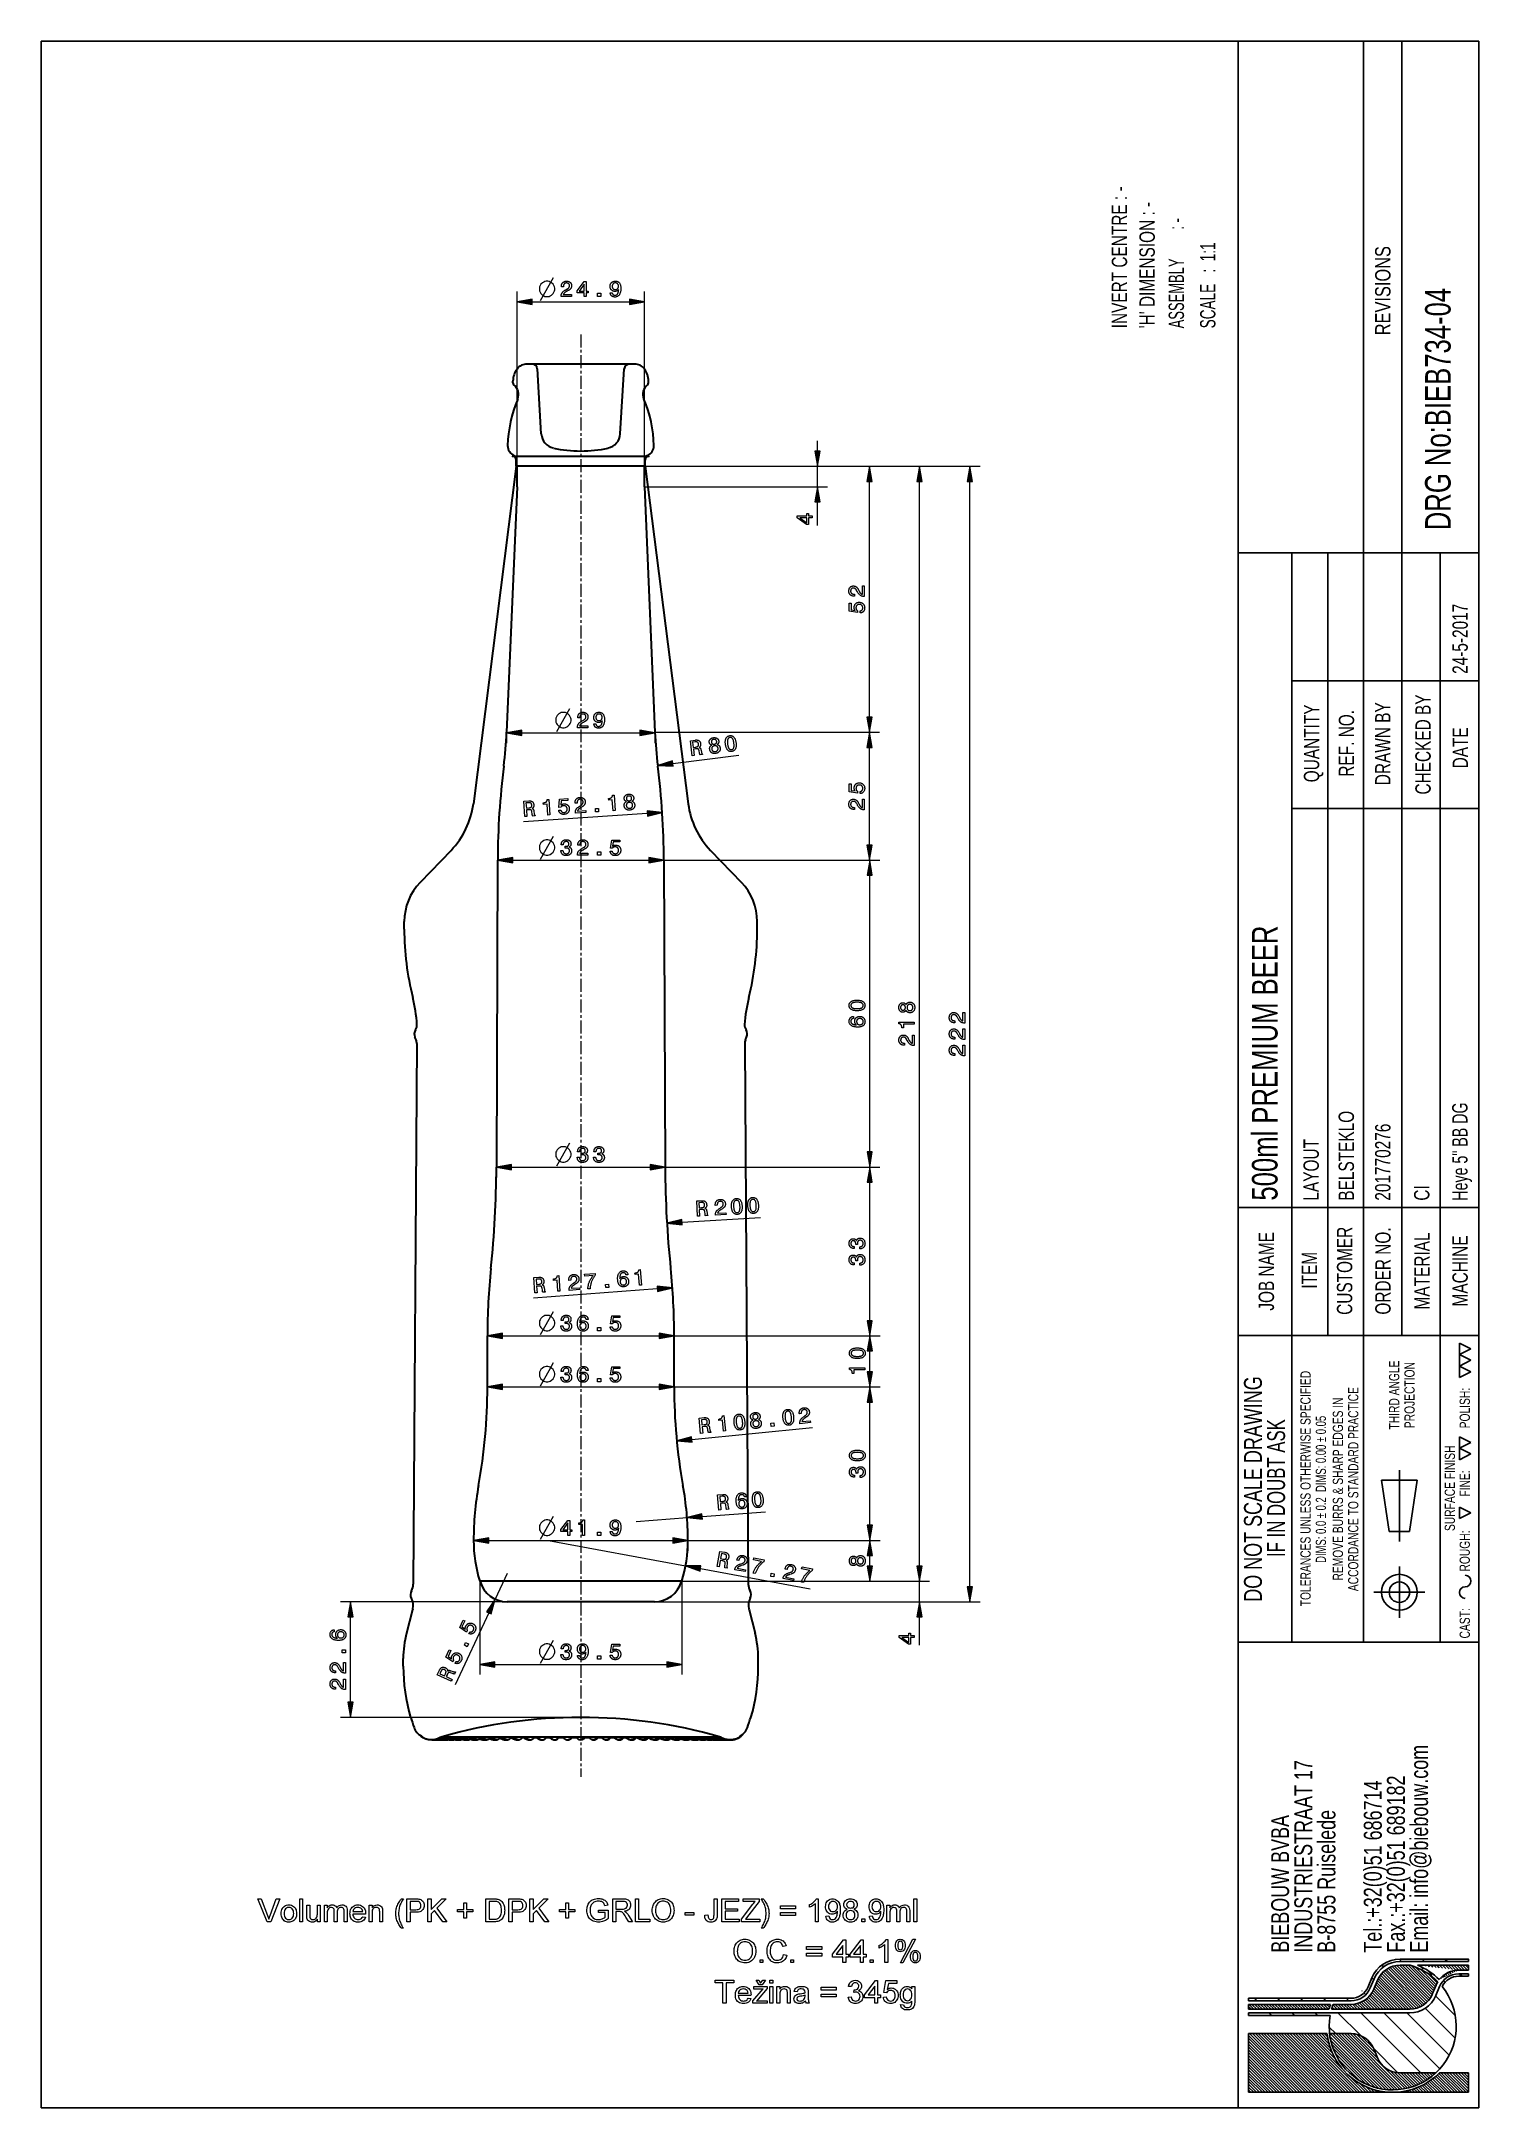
# Model space of a CAD drawing. Header units: millimetres. Extents: x 5 to 286, y 5 to 409.
import ezdxf

# ---------------------------------------------------------------- set-up
doc = ezdxf.new("R2010")
doc.units = ezdxf.units.MM
doc.header["$LTSCALE"] = 0.2
doc.linetypes.add('CENTERX2', pattern=[20.32, 12.7, -2.54, 2.54, -2.54])
doc.layers.get('0').update_dxf_attribs({"lineweight": 15})
for name, color, linetype in [('CENTERLINE', 4, 'CENTERX2'), ('DIMENSIONS', 2, 'Continuous'), ('HATCH', 3, 'Continuous'), ('TEXT', 2, 'Continuous')]:
    doc.layers.add(name, color=color, linetype=linetype)
doc.layers.add('OUTLINE', color=7, linetype='Continuous', lineweight=25)
doc.styles.add('SLDTEXTSTYLE0', font='TXT', dxfattribs={"width": 0.75})
doc.styles.add('SLDTEXTSTYLE1', font='TXT', dxfattribs={"width": 0.691176})
doc.styles.add('SLDTEXTSTYLE2', font='TXT', dxfattribs={"width": 0.7})
doc.styles.add('SLDTEXTSTYLE3', font='TXT', dxfattribs={"width": 0.797872})
doc.styles.add('SLDTEXTSTYLE4', font='TXT', dxfattribs={"width": 0.692308})
doc.styles.add('SLDTEXTSTYLE5', font='TXT', dxfattribs={"width": 0.660714})
doc.styles.add('SLDTEXTSTYLE6', font='TXT', dxfattribs={"width": 0.631579})
pattern_1 = [(135, (294, -3), (-0.280633, -0.280633), [])]
pattern_2 = [(135, (294, -3), (-2.24506, -2.24506), [])]

msp = doc.modelspace()

# ---------------------------------------------------------------- texts
at = {"layer": 'TEXT', "rotation": 90}
for s, insert, char_height, attachment_point, style in [('INVERT CENTRE : -', (214.27, 352.89), 3, 1, 'SLDTEXTSTYLE0'), ("'H' DIMENSION : -", (219.68, 352.89), 3, 1, 'SLDTEXTSTYLE0'), ('ASSEMBLY        : -', (225.39, 352.89), 3, 1, 'SLDTEXTSTYLE6'), ('SCALE   :  1:1', (231.54, 352.89), 3, 1, 'SLDTEXTSTYLE5'), ('REVISIONS', (265.76, 360.25), 3, 2, 'SLDTEXTSTYLE3'), ('{DRG No:BIEB734-04}', (275.52, 313.41), 5, 1, 'SLDTEXTSTYLE0'), ('24-5-2017', (280.87, 285.32), 3, 1, 'SLDTEXTSTYLE0'), ('QUANTITY', (251.83, 271.74), 3, 2, 'SLDTEXTSTYLE0'), ('DRAWN BY', (265.76, 271.67), 3, 2, 'SLDTEXTSTYLE0'), ('CHECKED BY', (273.62, 271.52), 3, 2, 'SLDTEXTSTYLE0'), ('REF. NO.', (258.65, 271.75), 3, 2, 'SLDTEXTSTYLE0'), ('DATE', (280.91, 270.87), 3, 2, 'SLDTEXTSTYLE0'), ('{500ml PREMIUM BEER}', (241.68, 182.34), 5, 1, 'SLDTEXTSTYLE0'), ('BELSTEKLO', (258.62, 182.34), 3, 1, 'SLDTEXTSTYLE0'), ('Heye 5" BB DG', (280.82, 182.33), 3, 1, 'SLDTEXTSTYLE4'), ('{LAYOUT}', (251.75, 182.34), 3, 1, 'SLDTEXTSTYLE0'), ('{201770276}', (265.75, 182.33), 3, 1, 'SLDTEXTSTYLE0'), ('CI', (273.37, 182.33), 3, 1, 'SLDTEXTSTYLE0'), ('JOB NAME', (242.99, 168.52), 3, 2, 'SLDTEXTSTYLE0'), ('CUSTOMER', (258.29, 168.62), 3, 2, 'SLDTEXTSTYLE0'), ('ORDER NO.', (265.79, 168.58), 3, 2, 'SLDTEXTSTYLE0'), ('MATERIAL', (273.41, 168.59), 3, 2, 'SLDTEXTSTYLE0'), ('MACHINE', (280.86, 168.59), 3, 2, 'SLDTEXTSTYLE0'), ('ITEM', (251.42, 168.72), 3, 2, 'SLDTEXTSTYLE0'), ('POLISH:', (282.28, 137.82), 2, 1, 'SLDTEXTSTYLE0'), ('SURFACE FINISH', (279.36, 126.1), 2, 2, 'SLDTEXTSTYLE0'), ('FINE:', (282.28, 124.47), 2, 1, 'SLDTEXTSTYLE0'), ('ROUGH:', (282.28, 109.82), 2, 1, 'SLDTEXTSTYLE0'), ('CAST:', (282.28, 96.74), 2, 1, 'SLDTEXTSTYLE0')]:
    msp.add_mtext(s, dxfattribs=dict(at, insert=insert, char_height=char_height, attachment_point=attachment_point, style=style))

# ---------------------------------------------------------------- blocks, each defined once
blk = doc.blocks.new('SW_NOTE_0')
at = {"layer": 'TEXT', "color": 0, "char_height": 3.5, "attachment_point": 1, "style": 'SLDTEXTSTYLE0'}
for s, insert in [('BIEBOUW BVBA', (0, 4.5)), ('INDUSTRIESTRAAT 17', (0, -0.03)), ('B-8755 Ruiselede', (0, -4.55)), ('Tel.:+32(0)51 686714', (0, -13.61)), ('Fax.:+32(0)51 689182', (0, -18.13)), ('Email: info@biebouw.com', (0, -22.66))]:
    blk.add_mtext(s, dxfattribs=dict(at, insert=insert))
blk = doc.blocks.new('SW_NOTE_1')
at = {"layer": 'TEXT', "color": 0, "char_height": 2, "attachment_point": 2, "style": 'SLDTEXTSTYLE0'}
for s, insert in [('THIRD ANGLE', (8.34, 2.57)), ('PROJECTION', (8.33, -0.43))]:
    blk.add_mtext(s, dxfattribs=dict(at, insert=insert))
blk = doc.blocks.new('SW_NOTE_2')
at = {"layer": 'TEXT', "color": 0, "char_height": 2, "attachment_point": 2, "style": 'SLDTEXTSTYLE0'}
for s, insert in [('REMOVE BURRS & SHARP EDGES IN', (21.78, 2.57)), ('ACCORDANCE TO STANDARD PRACTICE', (21.75, -0.43))]:
    blk.add_mtext(s, dxfattribs=dict(at, insert=insert))
blk = doc.blocks.new('SW_NOTE_3')
at = {"layer": 'TEXT', "color": 0, "char_height": 2, "attachment_point": 2}
for s, insert, style in [('TOLERANCES UNLESS OTHERWISE SPECIFIED', (27.09, 2.57), 'SLDTEXTSTYLE0'), ('DIMS: 0.0 ± 0.2  DIMS: 0.00 ± 0.05', (26.93, -0.43), 'SLDTEXTSTYLE1')]:
    blk.add_mtext(s, dxfattribs=dict(at, insert=insert, style=style))
blk = doc.blocks.new('SW_NOTE_4')
at = {"layer": 'TEXT', "color": 0, "char_height": 3.5, "attachment_point": 2}
for s, insert, style in [('DO NOT SCALE DRAWING', (28.71, 4.5), 'SLDTEXTSTYLE0'), ('IF IN DOUBT ASK', (28.89, -0.03), 'SLDTEXTSTYLE2')]:
    blk.add_mtext(s, dxfattribs=dict(at, insert=insert, style=style))

# ---------------------------------------------------------------- hatches: boundary and pattern name
h = msp.add_hatch()
h.set_pattern_fill('ANSI31', color=256, scale=15)
h.paths.add_polyline_path([(162.27, 298.18, 0.587009), (157.69, 295.63), (160.69, 295.63, -0.138998)])
h.paths.add_polyline_path([(198.52, 298.18, -0.138998), (200.09, 295.63), (203.09, 295.63, 0.587009)])
at = {"layer": 'HATCH'}
h = msp.add_hatch(dxfattribs=at)
h.set_pattern_fill('LINE', color=256, angle=135, style=0)
h.set_pattern_definition(pattern_2)
edge = h.paths.add_edge_path(flags=0)
edge.add_line((284, 34.04), (270.62, 34.04))
edge.add_arc((270.62, 28.07), 5.97, 90, 157.3801)
edge.add_line((265.11, 30.36), (264.37, 28.6))
edge.add_arc((261.07, 29.98), 3.58, 270, 337.3801, ccw=False)
edge.add_line((261.07, 26.39), (241, 26.39))
edge.add_line((241, 26.39), (241, 25.92))
edge.add_line((241, 25.92), (261.07, 25.92))
edge.add_arc((261.07, 29.98), 4.06, 270, 337.3801)
edge.add_line((264.82, 28.42), (265.55, 30.18))
edge.add_arc((270.62, 28.07), 5.49, 90, 157.3801, ccw=False)
edge.add_line((270.62, 33.56), (284, 33.56))
edge.add_line((284, 33.56), (284, 34.04))
h = msp.add_hatch(dxfattribs=at)
h.set_pattern_fill('ANSI31', color=256, scale=0.125, angle=90, style=0)
h.set_pattern_definition(pattern_1)
edge = h.paths.add_edge_path(flags=0)
edge.add_line((261.07, 25.2), (257.53, 25.2))
edge.add_arc((269.19, 20.9), 12.42, 159.7478, 164.3815)
edge.add_line((257.23, 24.24), (272.53, 24.24))
edge.add_arc((272.53, 29.02), 4.78, 270, 337.3801)
edge.add_line((276.94, 27.18), (277.68, 28.95))
edge.add_arc((282.09, 27.11), 4.78, 148.2075, 157.3801, ccw=False)
edge.add_arc((269.19, 20.9), 12.42, 44.6386, 74.0576)
edge.add_line((272.6, 32.84), (270.62, 32.84))
edge.add_arc((270.62, 28.07), 4.78, 90, 157.3801)
edge.add_line((266.21, 29.9), (265.48, 28.14))
edge.add_arc((261.07, 29.98), 4.78, 270, 337.3801, ccw=False)
h = msp.add_hatch(dxfattribs=at)
h.set_pattern_fill('ANSI31', color=256, scale=0.125, angle=90, style=0)
h.set_pattern_definition(pattern_1)
edge = h.paths.add_edge_path(flags=0)
edge.add_arc((269.19, 20.9), 12.9, 45.0375, 67.8084, ccw=False)
edge.add_arc((282.09, 27.11), 4.78, 90, 142.3787, ccw=False)
edge.add_line((282.09, 31.89), (284, 31.89))
edge.add_line((284, 31.89), (284, 32.84))
edge.add_line((284, 32.84), (274.06, 32.84))
h = msp.add_hatch(dxfattribs=at)
h.set_pattern_fill('LINE', color=256, angle=135, style=0)
h.set_pattern_definition(pattern_2)
edge = h.paths.add_edge_path(flags=0)
edge.add_line((241, 23.05), (256.95, 23.05))
edge.add_arc((269.19, 20.9), 12.42, 170.0332, 186.6258)
edge.add_line((256.85, 19.47), (261.07, 19.47))
edge.add_arc((261.07, 14.69), 4.78, 22.6199, 90, ccw=False)
edge.add_line((265.48, 16.53), (266.21, 14.76))
edge.add_arc((270.62, 16.6), 4.78, 202.6199, 270)
edge.add_line((270.62, 11.82), (277.67, 11.82))
edge.add_arc((269.19, 20.9), 12.42, 313.0491, 398.804)
edge.add_arc((282.09, 27.11), 3.58, 90, 153.9547, ccw=False)
edge.add_line((282.09, 30.69), (284, 30.69))
edge.add_line((284, 30.69), (284, 31.17))
edge.add_line((284, 31.17), (282.09, 31.17))
edge.add_arc((282.09, 27.11), 4.06, 90, 157.3801)
edge.add_line((278.34, 28.67), (277.61, 26.91))
edge.add_arc((272.53, 29.02), 5.49, 270, 337.3801, ccw=False)
edge.add_line((272.53, 23.53), (241, 23.53))
edge.add_line((241, 23.53), (241, 23.05))
h = msp.add_hatch(dxfattribs=at)
h.set_pattern_fill('ANSI31', color=256, scale=0.125, angle=90, style=0)
h.set_pattern_definition(pattern_1)
edge = h.paths.add_edge_path(flags=0)
edge.add_arc((269.19, 20.9), 12.9, 160.5288, 164.9739, ccw=False)
edge.add_line((257.03, 25.2), (241, 25.2))
edge.add_line((241, 25.2), (241, 24.24))
edge.add_line((241, 24.24), (256.73, 24.24))
h = msp.add_hatch(dxfattribs=at)
h.set_pattern_fill('ANSI31', color=256, scale=0.125, angle=90, style=0)
h.set_pattern_definition(pattern_1)
edge = h.paths.add_edge_path(flags=0)
edge.add_arc((269.19, 20.9), 12.9, 186.3794, 270, ccw=False)
edge.add_line((256.37, 19.47), (241, 19.47))
edge.add_line((241, 19.47), (241, 8))
edge.add_line((241, 8), (269.19, 8))
h = msp.add_hatch(dxfattribs=at)
h.set_pattern_fill('ANSI31', color=256, scale=0.125, angle=90, style=0)
h.set_pattern_definition(pattern_1)
edge = h.paths.add_edge_path(flags=0)
edge.add_line((261.07, 19.47), (256.85, 19.47))
edge.add_arc((269.19, 20.9), 12.42, 186.6258, 313.0491)
edge.add_line((277.67, 11.82), (270.62, 11.82))
edge.add_arc((270.62, 16.6), 4.78, 202.6199, 270, ccw=False)
edge.add_line((266.21, 14.76), (265.48, 16.53))
edge.add_arc((261.07, 14.69), 4.78, 22.6199, 90)
h = msp.add_hatch(dxfattribs=at)
h.set_pattern_fill('ANSI31', color=256, scale=0.125, angle=90, style=0)
h.set_pattern_definition(pattern_1)
edge = h.paths.add_edge_path(flags=0)
edge.add_arc((269.19, 20.9), 12.9, 270, 315.2751, ccw=False)
edge.add_line((269.19, 8), (284, 8))
edge.add_line((284, 8), (284, 11.82))
edge.add_line((284, 11.82), (278.35, 11.82))

# ---------------------------------------------------------------- linework, layer by layer
at = {"layer": 'CENTERLINE', "lineweight": 13}
msp.add_line((110.46, 351.7), (110.46, 69.67), dxfattribs=at)
at = {"layer": 'DIMENSIONS', "lineweight": 13}
for p, q in [((98.01, 325.91), (98.01, 360.09)), ((122.91, 325.91), (122.91, 360.09)), ((122.91, 325.91), (178.66, 325.91)), ((122.91, 325.91), (188.52, 325.91)), ((122.91, 325.91), (158.72, 325.91)), ((122.91, 325.91), (168.88, 325.91)), ((122.91, 321.91), (158.72, 321.91)), ((166.88, 276.86), (166.88, 322.95)), ((176.66, 110.86), (176.66, 322.95)), ((186.52, 106.86), (186.52, 322.95)), ((98.92, 273.8), (122.01, 273.8)), ((124.96, 273.91), (168.88, 273.91)), ((124.96, 273.91), (168.88, 273.91)), ((123.44, 258), (99.25, 256.42)), ((97.17, 248.88), (123.76, 248.88)), ((126.71, 248.91), (168.94, 248.91)), ((126.71, 248.91), (168.88, 248.91)), ((166.94, 191.86), (166.94, 245.95)), ((96.92, 188.89), (124.01, 188.89)), ((126.96, 188.91), (168.94, 188.91)), ((126.96, 188.91), (168.94, 188.91)), ((166.94, 158.86), (166.94, 185.95)), ((125.42, 165.07), (101.25, 163.29)), ((95.17, 155.91), (125.76, 155.91)), ((128.71, 155.91), (168.94, 155.91)), ((128.71, 155.91), (169, 155.91)), ((95.17, 145.91), (125.76, 145.91)), ((128.71, 145.91), (169, 145.91)), ((128.71, 145.91), (169, 145.91)), ((167, 118.86), (167, 142.95)), ((132.17, 135.65), (155.75, 137.97)), ((92.47, 115.9), (128.46, 115.9)), ((104.15, 115.91), (130.96, 110.94)), ((131.41, 115.91), (169, 115.91)), ((131.41, 115.91), (169, 115.91)), ((133.86, 110.4), (155.28, 106.44)), ((130.16, 107.91), (178.66, 107.91)), ((130.16, 107.91), (169, 107.91)), ((130.16, 107.91), (178.66, 107.91)), ((96.06, 103.91), (63.46, 103.91)), ((124.87, 103.91), (188.52, 103.91)), ((124.87, 103.91), (178.66, 103.91)), ((93.67, 91.67), (127.26, 91.67)), ((110.46, 81.31), (63.46, 81.31))]:
    msp.add_line(p, q, dxfattribs=at)
at = {"layer": 'DIMENSIONS', "lineweight": 13, "ltscale": 0.474779}
msp.add_line((100.97, 358.09), (119.96, 358.09), dxfattribs=at)
at = {"layer": 'DIMENSIONS', "lineweight": 13, "ltscale": 0.051139}
for p, q in [((156.72, 328.86), (156.72, 330.91)), ((176.66, 110.86), (176.66, 112.91))]:
    msp.add_line(p, q, dxfattribs=at)
at = {"layer": 'DIMENSIONS', "lineweight": 13, "ltscale": 0.1}
for p, q in [((156.72, 321.91), (156.72, 325.91)), ((176.66, 103.91), (176.66, 107.91))]:
    msp.add_line(p, q, dxfattribs=at)
at = {"layer": 'DIMENSIONS', "lineweight": 13, "ltscale": 0.116125}
msp.add_line((156.72, 314.31), (156.72, 318.95), dxfattribs=at)
at = {"layer": 'DIMENSIONS', "lineweight": 13, "ltscale": 0.052546}
for p, q in [((95.96, 273.91), (95.96, 271.8)), ((124.96, 273.91), (124.96, 271.8))]:
    msp.add_line(p, q, dxfattribs=at)
at = {"layer": 'DIMENSIONS', "lineweight": 13, "ltscale": 0.477278}
msp.add_line((166.88, 251.86), (166.88, 270.95), dxfattribs=at)
at = {"layer": 'DIMENSIONS', "lineweight": 13, "ltscale": 0.326006}
msp.add_line((128.43, 267.81), (141.38, 269.42), dxfattribs=at)
at = {"layer": 'DIMENSIONS', "lineweight": 13, "ltscale": 0.05064}
for p, q in [((94.21, 248.91), (94.21, 246.88)), ((126.71, 248.91), (126.71, 246.88))]:
    msp.add_line(p, q, dxfattribs=at)
at = {"layer": 'DIMENSIONS', "lineweight": 13, "ltscale": 0.050457}
for p, q in [((93.96, 188.91), (93.96, 186.89)), ((126.96, 188.91), (126.96, 186.89))]:
    msp.add_line(p, q, dxfattribs=at)
at = {"layer": 'DIMENSIONS', "lineweight": 13, "ltscale": 0.384163}
msp.add_line((130.26, 178.1), (145.6, 179.01), dxfattribs=at)
at = {"layer": 'DIMENSIONS', "lineweight": 13, "ltscale": 0.102279}
msp.add_line((167, 148.86), (167, 152.95), dxfattribs=at)
at = {"layer": 'DIMENSIONS', "lineweight": 13, "ltscale": 0.309802}
msp.add_line((134.19, 120.6), (146.55, 121.52), dxfattribs=at)
at = {"layer": 'DIMENSIONS', "lineweight": 13, "ltscale": 0.25}
msp.add_line((121.27, 119.63), (131.25, 120.38), dxfattribs=at)
at = {"layer": 'DIMENSIONS', "lineweight": 13, "ltscale": 0.050157}
for p, q in [((89.51, 115.91), (89.51, 113.9)), ((131.41, 115.91), (131.41, 113.9))]:
    msp.add_line(p, q, dxfattribs=at)
at = {"layer": 'DIMENSIONS', "lineweight": 13, "ltscale": 0.1375}
msp.add_line((96.06, 109.41), (93.73, 104.42), dxfattribs=at)
at = {"layer": 'DIMENSIONS', "lineweight": 13, "ltscale": 0.052279}
msp.add_line((167, 110.86), (167, 112.95), dxfattribs=at)
at = {"layer": 'DIMENSIONS', "lineweight": 13, "ltscale": 0.455856}
for p, q in [((90.71, 107.91), (90.71, 89.67)), ((130.21, 107.91), (130.21, 89.67))]:
    msp.add_line(p, q, dxfattribs=at)
at = {"layer": 'DIMENSIONS', "lineweight": 13, "ltscale": 0.389155}
msp.add_line((92.48, 101.75), (85.89, 87.64), dxfattribs=at)
at = {"layer": 'DIMENSIONS', "lineweight": 13, "ltscale": 0.417282}
msp.add_line((65.46, 84.26), (65.46, 100.95), dxfattribs=at)
at = {"layer": 'DIMENSIONS', "lineweight": 13, "ltscale": 0.138778}
msp.add_line((176.66, 95.4), (176.66, 100.95), dxfattribs=at)
at = {"layer": 'DIMENSIONS', "lineweight": 13}
for points in [[(104.01, 362.09), (103.71, 362.09), (103.46, 362.04), (103.21, 361.94), (102.96, 361.79), (102.66, 361.49), (102.51, 361.24), (102.41, 360.99), (102.36, 360.74), (102.36, 360.44), (102.41, 360.19), (102.51, 359.94), (102.66, 359.69), (102.96, 359.39), (103.21, 359.24), (103.46, 359.14), (103.71, 359.09), (104.01, 359.09), (104.26, 359.14), (104.51, 359.24), (104.76, 359.39), (105.06, 359.69), (105.21, 359.94), (105.31, 360.19), (105.36, 360.44), (105.36, 360.74), (105.31, 360.99), (105.21, 361.24), (105.06, 361.49), (104.76, 361.79), (104.51, 361.94), (104.26, 362.04)], [(106.61, 359.09), (106.61, 359.11), (106.61, 359.19), (106.62, 359.28), (106.63, 359.36), (106.64, 359.44), (106.66, 359.52), (106.69, 359.59), (106.71, 359.66), (106.74, 359.72), (106.78, 359.79), (106.82, 359.85), (106.86, 359.91), (106.91, 359.97), (106.97, 360.03), (107.04, 360.09), (107.11, 360.15), (107.19, 360.21), (107.27, 360.27), (107.36, 360.32), (107.46, 360.38), (107.56, 360.44), (107.82, 360.58), (107.86, 360.61), (107.91, 360.63), (107.95, 360.66), (107.98, 360.68), (108.02, 360.71), (108.05, 360.74), (108.08, 360.77), (108.11, 360.8), (108.13, 360.83), (108.15, 360.86), (108.17, 360.89), (108.19, 360.92), (108.21, 360.96), (108.22, 360.99), (108.23, 361.03), (108.24, 361.07), (108.25, 361.1), (108.26, 361.14), (108.26, 361.18), (108.26, 361.22), (108.26, 361.27), (108.25, 361.32), (108.25, 361.36), (108.23, 361.4), (108.22, 361.44), (108.2, 361.48), (108.18, 361.51), (108.16, 361.55), (108.13, 361.58), (108.1, 361.61), (108.06, 361.64), (108.03, 361.66), (107.99, 361.68), (107.95, 361.7), (107.91, 361.72), (107.86, 361.73), (107.81, 361.74), (107.76, 361.75), (107.71, 361.75), (107.66, 361.75), (107.61, 361.75), (107.56, 361.75), (107.51, 361.74), (107.46, 361.73), (107.42, 361.71), (107.37, 361.69), (107.33, 361.66), (107.3, 361.64), (107.26, 361.6), (107.23, 361.57), (107.2, 361.53), (107.17, 361.49), (107.15, 361.45), (107.13, 361.4), (107.11, 361.35), (107.1, 361.3), (107.09, 361.24), (107.08, 361.18), (107.07, 361.12), (107.07, 361.06), (107.07, 361.02), (106.68, 361.02), (106.68, 361.08), (106.68, 361.18), (106.69, 361.27), (106.71, 361.35), (106.72, 361.43), (106.75, 361.51), (106.78, 361.58), (106.81, 361.65), (106.85, 361.72), (106.9, 361.78), (106.95, 361.84), (107.01, 361.89), (107.07, 361.94), (107.13, 361.98), (107.2, 362.01), (107.27, 362.04), (107.34, 362.07), (107.42, 362.09), (107.51, 362.1), (107.59, 362.11), (107.68, 362.11), (107.77, 362.11), (107.85, 362.1), (107.93, 362.09), (108.01, 362.07), (108.08, 362.05), (108.15, 362.02), (108.22, 361.99), (108.28, 361.96), (108.34, 361.91), (108.4, 361.87), (108.45, 361.82), (108.5, 361.76), (108.54, 361.7), (108.57, 361.64), (108.6, 361.58), (108.63, 361.52), (108.65, 361.45), (108.66, 361.37), (108.67, 361.3), (108.67, 361.22), (108.67, 361.16), (108.66, 361.1), (108.66, 361.04), (108.65, 360.98), (108.63, 360.93), (108.61, 360.88), (108.59, 360.82), (108.57, 360.77), (108.54, 360.72), (108.51, 360.68), (108.48, 360.63), (108.44, 360.59), (108.4, 360.54), (108.36, 360.5), (108.31, 360.46), (108.26, 360.42), (108.2, 360.38), (108.15, 360.34), (108.09, 360.31), (108.02, 360.27), (107.77, 360.14), (107.7, 360.11), (107.63, 360.07), (107.57, 360.03), (107.51, 360), (107.46, 359.97), (107.41, 359.93), (107.36, 359.9), (107.32, 359.87), (107.28, 359.84), (107.25, 359.8), (107.22, 359.77), (107.19, 359.74), (107.17, 359.71), (107.14, 359.68), (107.12, 359.64), (107.1, 359.61), (107.08, 359.57), (107.07, 359.54), (107.05, 359.5), (107.04, 359.47), (108.67, 359.47), (108.67, 359.09)], [(111.1, 359.09), (111.1, 359.84), (109.78, 359.84), (109.78, 360.22), (111.1, 362.03), (111.49, 362.03), (111.49, 360.18), (111.92, 360.18), (111.92, 359.84), (111.49, 359.84), (111.49, 359.09)], [(110.14, 360.18), (111.1, 360.18), (111.1, 361.52)], [(113.76, 359.09), (113.76, 359.74), (114.36, 359.74), (114.36, 359.09)], [(116.22, 359.84), (116.62, 359.84), (116.62, 359.79), (116.63, 359.75), (116.64, 359.71), (116.65, 359.67), (116.66, 359.64), (116.68, 359.6), (116.7, 359.57), (116.72, 359.54), (116.75, 359.51), (116.77, 359.48), (116.8, 359.46), (116.83, 359.44), (116.87, 359.42), (116.9, 359.4), (116.94, 359.39), (116.98, 359.38), (117.02, 359.37), (117.07, 359.36), (117.11, 359.36), (117.16, 359.36), (117.22, 359.36), (117.28, 359.37), (117.34, 359.38), (117.4, 359.4), (117.45, 359.42), (117.5, 359.45), (117.54, 359.49), (117.59, 359.53), (117.63, 359.58), (117.66, 359.63), (117.7, 359.68), (117.73, 359.75), (117.75, 359.81), (117.78, 359.89), (117.8, 359.97), (117.82, 360.05), (117.84, 360.14), (117.85, 360.24), (117.86, 360.34), (117.87, 360.45), (117.84, 360.41), (117.81, 360.38), (117.79, 360.35), (117.76, 360.33), (117.73, 360.3), (117.7, 360.28), (117.66, 360.25), (117.63, 360.23), (117.6, 360.21), (117.56, 360.2), (117.52, 360.18), (117.49, 360.17), (117.45, 360.15), (117.41, 360.14), (117.37, 360.13), (117.33, 360.13), (117.29, 360.12), (117.24, 360.12), (117.2, 360.11), (117.15, 360.11), (117.07, 360.12), (116.99, 360.12), (116.91, 360.14), (116.84, 360.16), (116.77, 360.18), (116.7, 360.21), (116.64, 360.25), (116.58, 360.29), (116.52, 360.33), (116.46, 360.39), (116.41, 360.44), (116.37, 360.5), (116.33, 360.56), (116.29, 360.63), (116.26, 360.7), (116.24, 360.78), (116.22, 360.85), (116.21, 360.93), (116.2, 361.02), (116.2, 361.11), (116.2, 361.19), (116.21, 361.28), (116.22, 361.36), (116.24, 361.44), (116.27, 361.51), (116.3, 361.58), (116.34, 361.65), (116.38, 361.72), (116.43, 361.78), (116.48, 361.83), (116.54, 361.89), (116.6, 361.93), (116.66, 361.98), (116.73, 362.01), (116.8, 362.04), (116.88, 362.07), (116.96, 362.09), (117.04, 362.1), (117.13, 362.11), (117.22, 362.11), (117.32, 362.11), (117.42, 362.1), (117.51, 362.08), (117.6, 362.05), (117.68, 362.02), (117.76, 361.98), (117.83, 361.93), (117.9, 361.88), (117.96, 361.82), (118.02, 361.75), (118.07, 361.67), (118.12, 361.59), (118.16, 361.5), (118.2, 361.41), (118.23, 361.3), (118.25, 361.19), (118.27, 361.08), (118.29, 360.96), (118.3, 360.83), (118.3, 360.7), (118.3, 360.54), (118.29, 360.39), (118.27, 360.24), (118.25, 360.11), (118.23, 359.98), (118.19, 359.86), (118.15, 359.74), (118.11, 359.64), (118.06, 359.54), (118, 359.45), (117.94, 359.36), (117.87, 359.29), (117.8, 359.22), (117.72, 359.17), (117.64, 359.12), (117.55, 359.08), (117.46, 359.05), (117.36, 359.03), (117.26, 359.01), (117.15, 359.01), (117.07, 359.01), (116.99, 359.02), (116.91, 359.03), (116.84, 359.04), (116.77, 359.06), (116.71, 359.09), (116.64, 359.12), (116.58, 359.15), (116.53, 359.19), (116.48, 359.23), (116.43, 359.28), (116.38, 359.33), (116.35, 359.38), (116.31, 359.44), (116.29, 359.5), (116.26, 359.56), (116.25, 359.62), (116.23, 359.69), (116.23, 359.76)], [(116.62, 361.11), (116.62, 361.05), (116.62, 361), (116.63, 360.95), (116.64, 360.9), (116.66, 360.85), (116.67, 360.8), (116.69, 360.76), (116.72, 360.72), (116.75, 360.68), (116.78, 360.64), (116.81, 360.61), (116.85, 360.58), (116.88, 360.56), (116.92, 360.53), (116.96, 360.51), (117.01, 360.5), (117.05, 360.49), (117.1, 360.48), (117.15, 360.47), (117.2, 360.47), (117.26, 360.47), (117.32, 360.48), (117.37, 360.49), (117.42, 360.5), (117.47, 360.51), (117.51, 360.53), (117.55, 360.56), (117.59, 360.58), (117.63, 360.61), (117.67, 360.64), (117.7, 360.68), (117.73, 360.72), (117.75, 360.76), (117.77, 360.8), (117.79, 360.85), (117.81, 360.89), (117.82, 360.95), (117.83, 361), (117.83, 361.06), (117.83, 361.11), (117.83, 361.17), (117.83, 361.23), (117.82, 361.28), (117.81, 361.34), (117.79, 361.38), (117.77, 361.43), (117.75, 361.48), (117.73, 361.52), (117.7, 361.56), (117.67, 361.59), (117.63, 361.63), (117.59, 361.66), (117.56, 361.68), (117.51, 361.71), (117.47, 361.73), (117.42, 361.74), (117.38, 361.76), (117.32, 361.76), (117.27, 361.77), (117.22, 361.77), (117.16, 361.77), (117.11, 361.76), (117.06, 361.76), (117.02, 361.74), (116.97, 361.73), (116.93, 361.71), (116.89, 361.68), (116.85, 361.65), (116.81, 361.62), (116.78, 361.59), (116.75, 361.55), (116.72, 361.51), (116.7, 361.47), (116.67, 361.42), (116.66, 361.38), (116.64, 361.33), (116.63, 361.28), (116.62, 361.22), (116.62, 361.17)], [(100.97, 358.62), (98.01, 358.09), (100.97, 357.57)], [(119.96, 357.57), (122.91, 358.09), (119.96, 358.62)], [(156.2, 328.86), (156.72, 325.91), (157.24, 328.86)], [(167.4, 322.95), (166.88, 325.91), (166.36, 322.95)], [(177.18, 322.95), (176.66, 325.91), (176.14, 322.95)], [(187.04, 322.95), (186.52, 325.91), (185.99, 322.95)], [(157.24, 318.95), (156.72, 321.91), (156.2, 318.95)], [(155.72, 315.84), (154.98, 315.84), (154.98, 314.53), (154.6, 314.53), (152.79, 315.84), (152.79, 316.23), (154.63, 316.23), (154.63, 316.66), (154.98, 316.66), (154.98, 316.23), (155.72, 316.23)], [(154.63, 314.89), (154.63, 315.84), (153.29, 315.84)], [(165.88, 300.45), (165.87, 300.45), (165.78, 300.45), (165.69, 300.46), (165.61, 300.47), (165.53, 300.49), (165.46, 300.5), (165.39, 300.53), (165.32, 300.55), (165.25, 300.58), (165.18, 300.62), (165.12, 300.66), (165.06, 300.7), (165, 300.75), (164.95, 300.81), (164.89, 300.88), (164.83, 300.95), (164.77, 301.03), (164.71, 301.11), (164.65, 301.2), (164.59, 301.3), (164.53, 301.4), (164.39, 301.66), (164.37, 301.7), (164.34, 301.75), (164.32, 301.79), (164.29, 301.82), (164.26, 301.86), (164.23, 301.89), (164.2, 301.92), (164.17, 301.95), (164.14, 301.97), (164.11, 302), (164.08, 302.02), (164.05, 302.03), (164.02, 302.05), (163.98, 302.06), (163.95, 302.07), (163.91, 302.08), (163.87, 302.09), (163.83, 302.1), (163.79, 302.1), (163.75, 302.1), (163.7, 302.1), (163.66, 302.09), (163.62, 302.09), (163.57, 302.07), (163.53, 302.06), (163.5, 302.04), (163.46, 302.02), (163.43, 302), (163.4, 301.97), (163.37, 301.94), (163.34, 301.9), (163.31, 301.87), (163.29, 301.83), (163.27, 301.79), (163.26, 301.75), (163.24, 301.7), (163.23, 301.65), (163.22, 301.61), (163.22, 301.55), (163.22, 301.5), (163.22, 301.45), (163.23, 301.4), (163.24, 301.35), (163.25, 301.3), (163.27, 301.26), (163.29, 301.21), (163.31, 301.18), (163.34, 301.14), (163.37, 301.1), (163.4, 301.07), (163.44, 301.04), (163.48, 301.01), (163.53, 300.99), (163.58, 300.97), (163.62, 300.95), (163.68, 300.94), (163.73, 300.93), (163.79, 300.92), (163.85, 300.92), (163.91, 300.91), (163.95, 300.91), (163.95, 300.52), (163.89, 300.52), (163.8, 300.52), (163.71, 300.53), (163.62, 300.55), (163.54, 300.56), (163.46, 300.59), (163.39, 300.62), (163.32, 300.65), (163.26, 300.69), (163.2, 300.74), (163.14, 300.79), (163.08, 300.85), (163.04, 300.91), (163, 300.97), (162.96, 301.04), (162.93, 301.11), (162.9, 301.18), (162.89, 301.26), (162.87, 301.35), (162.86, 301.43), (162.86, 301.52), (162.86, 301.61), (162.87, 301.69), (162.88, 301.77), (162.9, 301.85), (162.92, 301.92), (162.95, 301.99), (162.98, 302.06), (163.02, 302.12), (163.06, 302.18), (163.11, 302.24), (163.16, 302.29), (163.21, 302.34), (163.27, 302.38), (163.33, 302.41), (163.39, 302.44), (163.46, 302.47), (163.53, 302.49), (163.6, 302.5), (163.68, 302.51), (163.75, 302.51), (163.82, 302.51), (163.88, 302.51), (163.93, 302.5), (163.99, 302.49), (164.04, 302.47), (164.1, 302.45), (164.15, 302.43), (164.2, 302.41), (164.25, 302.38), (164.3, 302.35), (164.34, 302.32), (164.39, 302.28), (164.43, 302.24), (164.47, 302.2), (164.51, 302.15), (164.55, 302.1), (164.59, 302.04), (164.63, 301.99), (164.67, 301.93), (164.7, 301.86), (164.83, 301.61), (164.87, 301.54), (164.9, 301.47), (164.94, 301.41), (164.97, 301.35), (165.01, 301.3), (165.04, 301.25), (165.07, 301.2), (165.11, 301.16), (165.14, 301.13), (165.17, 301.09), (165.2, 301.06), (165.23, 301.03), (165.26, 301.01), (165.3, 300.98), (165.33, 300.96), (165.36, 300.94), (165.4, 300.92), (165.43, 300.91), (165.47, 300.9), (165.51, 300.88), (165.51, 302.51), (165.88, 302.51)], [(165.1, 297.24), (165.1, 297.64), (165.14, 297.65), (165.19, 297.66), (165.23, 297.67), (165.27, 297.69), (165.31, 297.7), (165.34, 297.72), (165.37, 297.75), (165.41, 297.77), (165.44, 297.8), (165.46, 297.83), (165.49, 297.87), (165.51, 297.9), (165.53, 297.94), (165.55, 297.97), (165.56, 298.01), (165.57, 298.06), (165.58, 298.1), (165.59, 298.14), (165.59, 298.19), (165.59, 298.24), (165.59, 298.3), (165.59, 298.35), (165.58, 298.41), (165.57, 298.46), (165.55, 298.51), (165.53, 298.56), (165.5, 298.6), (165.48, 298.65), (165.45, 298.69), (165.41, 298.72), (165.37, 298.76), (165.33, 298.79), (165.29, 298.82), (165.25, 298.84), (165.2, 298.86), (165.15, 298.88), (165.1, 298.89), (165.04, 298.9), (164.99, 298.9), (164.93, 298.91), (164.87, 298.9), (164.81, 298.9), (164.76, 298.89), (164.7, 298.88), (164.65, 298.86), (164.61, 298.84), (164.56, 298.82), (164.52, 298.79), (164.48, 298.76), (164.44, 298.73), (164.41, 298.69), (164.38, 298.65), (164.35, 298.61), (164.33, 298.56), (164.31, 298.51), (164.29, 298.46), (164.28, 298.41), (164.27, 298.36), (164.26, 298.3), (164.26, 298.24), (164.26, 298.2), (164.26, 298.17), (164.27, 298.14), (164.27, 298.1), (164.28, 298.07), (164.29, 298.04), (164.29, 298.01), (164.3, 297.98), (164.32, 297.95), (164.33, 297.92), (164.34, 297.89), (164.36, 297.86), (164.38, 297.84), (164.4, 297.81), (164.42, 297.78), (164.44, 297.76), (164.46, 297.73), (164.48, 297.71), (164.51, 297.69), (164.54, 297.67), (164.54, 297.32), (162.95, 297.56), (162.95, 299.16), (163.3, 299.16), (163.3, 297.85), (164.11, 297.73), (164.09, 297.75), (164.07, 297.77), (164.06, 297.8), (164.04, 297.82), (164.02, 297.85), (164.01, 297.87), (164, 297.9), (163.99, 297.93), (163.97, 297.95), (163.96, 297.98), (163.95, 298.01), (163.95, 298.04), (163.94, 298.07), (163.93, 298.1), (163.93, 298.14), (163.92, 298.17), (163.92, 298.2), (163.92, 298.23), (163.92, 298.27), (163.91, 298.3), (163.92, 298.39), (163.93, 298.48), (163.94, 298.56), (163.96, 298.64), (163.98, 298.72), (164.01, 298.79), (164.05, 298.86), (164.09, 298.93), (164.14, 298.99), (164.19, 299.04), (164.25, 299.1), (164.31, 299.15), (164.37, 299.19), (164.44, 299.22), (164.51, 299.26), (164.58, 299.28), (164.66, 299.3), (164.74, 299.32), (164.82, 299.32), (164.91, 299.33), (165, 299.32), (165.09, 299.31), (165.17, 299.3), (165.26, 299.28), (165.33, 299.25), (165.41, 299.22), (165.48, 299.18), (165.55, 299.14), (165.61, 299.08), (165.67, 299.03), (165.73, 298.97), (165.78, 298.9), (165.82, 298.83), (165.86, 298.76), (165.89, 298.68), (165.92, 298.61), (165.94, 298.52), (165.95, 298.44), (165.96, 298.34), (165.97, 298.25), (165.96, 298.17), (165.96, 298.09), (165.94, 298.01), (165.93, 297.94), (165.91, 297.86), (165.88, 297.79), (165.85, 297.73), (165.81, 297.67), (165.77, 297.61), (165.73, 297.55), (165.68, 297.49), (165.62, 297.45), (165.57, 297.4), (165.51, 297.36), (165.45, 297.33), (165.39, 297.3), (165.32, 297.28), (165.25, 297.26), (165.17, 297.25)], [(107.21, 277.8), (106.91, 277.8), (106.66, 277.75), (106.41, 277.65), (106.16, 277.5), (105.86, 277.2), (105.71, 276.95), (105.61, 276.7), (105.56, 276.45), (105.56, 276.15), (105.61, 275.9), (105.71, 275.65), (105.86, 275.4), (106.16, 275.1), (106.41, 274.95), (106.66, 274.85), (106.91, 274.8), (107.21, 274.8), (107.46, 274.85), (107.71, 274.95), (107.96, 275.1), (108.26, 275.4), (108.41, 275.65), (108.51, 275.9), (108.56, 276.15), (108.56, 276.45), (108.51, 276.7), (108.41, 276.95), (108.26, 277.2), (107.96, 277.5), (107.71, 277.65), (107.46, 277.75)], [(109.81, 274.8), (109.81, 274.82), (109.81, 274.9), (109.82, 274.99), (109.83, 275.07), (109.84, 275.15), (109.86, 275.23), (109.89, 275.3), (109.91, 275.37), (109.94, 275.44), (109.98, 275.5), (110.02, 275.56), (110.06, 275.62), (110.11, 275.68), (110.17, 275.74), (110.24, 275.8), (110.31, 275.86), (110.39, 275.92), (110.47, 275.98), (110.56, 276.03), (110.66, 276.09), (110.76, 276.15), (111.02, 276.29), (111.06, 276.32), (111.11, 276.34), (111.15, 276.37), (111.18, 276.4), (111.22, 276.42), (111.25, 276.45), (111.28, 276.48), (111.31, 276.51), (111.33, 276.54), (111.35, 276.57), (111.37, 276.6), (111.39, 276.63), (111.41, 276.67), (111.42, 276.7), (111.43, 276.74), (111.44, 276.78), (111.45, 276.81), (111.46, 276.85), (111.46, 276.89), (111.46, 276.93), (111.46, 276.98), (111.45, 277.03), (111.44, 277.07), (111.43, 277.11), (111.42, 277.15), (111.4, 277.19), (111.38, 277.22), (111.36, 277.26), (111.33, 277.29), (111.3, 277.32), (111.26, 277.35), (111.23, 277.37), (111.19, 277.39), (111.15, 277.41), (111.11, 277.43), (111.06, 277.44), (111.01, 277.45), (110.96, 277.46), (110.91, 277.46), (110.86, 277.47), (110.81, 277.46), (110.75, 277.46), (110.71, 277.45), (110.66, 277.44), (110.62, 277.42), (110.57, 277.4), (110.53, 277.37), (110.5, 277.35), (110.46, 277.32), (110.43, 277.28), (110.4, 277.24), (110.37, 277.2), (110.35, 277.16), (110.33, 277.11), (110.31, 277.06), (110.3, 277.01), (110.29, 276.95), (110.28, 276.89), (110.27, 276.83), (110.27, 276.77), (110.27, 276.73), (109.88, 276.73), (109.88, 276.8), (109.88, 276.89), (109.89, 276.98), (109.9, 277.06), (109.92, 277.14), (109.95, 277.22), (109.98, 277.29), (110.01, 277.36), (110.05, 277.43), (110.1, 277.49), (110.15, 277.55), (110.21, 277.6), (110.27, 277.65), (110.33, 277.69), (110.4, 277.72), (110.47, 277.75), (110.54, 277.78), (110.62, 277.8), (110.71, 277.81), (110.79, 277.82), (110.88, 277.82), (110.97, 277.82), (111.05, 277.81), (111.13, 277.8), (111.21, 277.78), (111.28, 277.76), (111.35, 277.74), (111.42, 277.7), (111.48, 277.67), (111.54, 277.62), (111.6, 277.58), (111.65, 277.53), (111.7, 277.47), (111.74, 277.42), (111.77, 277.36), (111.8, 277.29), (111.83, 277.23), (111.85, 277.16), (111.86, 277.08), (111.87, 277.01), (111.87, 276.93), (111.87, 276.87), (111.86, 276.81), (111.86, 276.75), (111.85, 276.69), (111.83, 276.64), (111.81, 276.59), (111.79, 276.53), (111.77, 276.48), (111.74, 276.43), (111.71, 276.39), (111.68, 276.34), (111.64, 276.3), (111.6, 276.25), (111.56, 276.21), (111.51, 276.17), (111.46, 276.13), (111.4, 276.09), (111.35, 276.05), (111.29, 276.02), (111.22, 275.98), (110.97, 275.85), (110.9, 275.82), (110.83, 275.78), (110.77, 275.75), (110.71, 275.71), (110.66, 275.68), (110.61, 275.64), (110.56, 275.61), (110.52, 275.58), (110.48, 275.55), (110.45, 275.52), (110.42, 275.48), (110.39, 275.45), (110.37, 275.42), (110.34, 275.39), (110.32, 275.35), (110.3, 275.32), (110.28, 275.29), (110.27, 275.25), (110.25, 275.21), (110.24, 275.18), (111.87, 275.18), (111.87, 274.8)], [(113.03, 275.55), (113.42, 275.55), (113.43, 275.5), (113.43, 275.46), (113.44, 275.42), (113.45, 275.38), (113.47, 275.35), (113.48, 275.31), (113.5, 275.28), (113.52, 275.25), (113.55, 275.22), (113.58, 275.19), (113.6, 275.17), (113.64, 275.15), (113.67, 275.13), (113.71, 275.11), (113.74, 275.1), (113.78, 275.09), (113.82, 275.08), (113.87, 275.07), (113.91, 275.07), (113.96, 275.07), (114.03, 275.07), (114.09, 275.08), (114.15, 275.09), (114.2, 275.11), (114.25, 275.14), (114.3, 275.17), (114.35, 275.2), (114.39, 275.24), (114.43, 275.29), (114.47, 275.34), (114.5, 275.39), (114.53, 275.46), (114.56, 275.52), (114.58, 275.6), (114.6, 275.68), (114.62, 275.76), (114.64, 275.85), (114.65, 275.95), (114.66, 276.05), (114.67, 276.16), (114.64, 276.12), (114.62, 276.09), (114.59, 276.06), (114.56, 276.04), (114.53, 276.01), (114.5, 275.99), (114.47, 275.97), (114.43, 275.94), (114.4, 275.93), (114.36, 275.91), (114.33, 275.89), (114.29, 275.88), (114.25, 275.86), (114.21, 275.85), (114.17, 275.84), (114.13, 275.84), (114.09, 275.83), (114.05, 275.83), (114, 275.82), (113.96, 275.82), (113.87, 275.83), (113.79, 275.83), (113.72, 275.85), (113.64, 275.87), (113.57, 275.89), (113.5, 275.92), (113.44, 275.96), (113.38, 276), (113.32, 276.04), (113.27, 276.1), (113.22, 276.15), (113.17, 276.21), (113.13, 276.28), (113.1, 276.34), (113.07, 276.41), (113.04, 276.49), (113.02, 276.56), (113.01, 276.64), (113, 276.73), (113, 276.82), (113, 276.9), (113.01, 276.99), (113.03, 277.07), (113.05, 277.15), (113.07, 277.22), (113.1, 277.29), (113.14, 277.36), (113.18, 277.43), (113.23, 277.49), (113.28, 277.54), (113.34, 277.6), (113.4, 277.65), (113.47, 277.69), (113.54, 277.72), (113.61, 277.75), (113.68, 277.78), (113.76, 277.8), (113.84, 277.81), (113.93, 277.82), (114.02, 277.82), (114.12, 277.82), (114.22, 277.81), (114.31, 277.79), (114.4, 277.77), (114.48, 277.73), (114.56, 277.69), (114.63, 277.65), (114.7, 277.59), (114.77, 277.53), (114.82, 277.46), (114.88, 277.38), (114.92, 277.3), (114.97, 277.21), (115, 277.12), (115.03, 277.01), (115.06, 276.91), (115.08, 276.79), (115.09, 276.67), (115.1, 276.54), (115.1, 276.41), (115.1, 276.25), (115.09, 276.1), (115.08, 275.95), (115.06, 275.82), (115.03, 275.69), (115, 275.57), (114.96, 275.45), (114.91, 275.35), (114.86, 275.25), (114.81, 275.16), (114.74, 275.07), (114.68, 275), (114.6, 274.93), (114.53, 274.88), (114.44, 274.83), (114.36, 274.79), (114.27, 274.76), (114.17, 274.74), (114.07, 274.72), (113.96, 274.72), (113.87, 274.72), (113.79, 274.73), (113.72, 274.74), (113.64, 274.75), (113.58, 274.77), (113.51, 274.8), (113.45, 274.83), (113.39, 274.86), (113.33, 274.9), (113.28, 274.94), (113.23, 274.99), (113.19, 275.04), (113.15, 275.09), (113.12, 275.15), (113.09, 275.21), (113.07, 275.27), (113.05, 275.33), (113.04, 275.4), (113.03, 275.47)], [(113.42, 276.82), (113.42, 276.76), (113.42, 276.71), (113.43, 276.66), (113.44, 276.61), (113.46, 276.56), (113.48, 276.51), (113.5, 276.47), (113.52, 276.43), (113.55, 276.39), (113.58, 276.36), (113.61, 276.32), (113.65, 276.29), (113.69, 276.27), (113.73, 276.24), (113.77, 276.22), (113.81, 276.21), (113.86, 276.2), (113.9, 276.19), (113.95, 276.18), (114.01, 276.18), (114.06, 276.18), (114.12, 276.19), (114.17, 276.2), (114.22, 276.21), (114.27, 276.22), (114.31, 276.24), (114.36, 276.27), (114.4, 276.29), (114.43, 276.32), (114.47, 276.35), (114.5, 276.39), (114.53, 276.43), (114.55, 276.47), (114.58, 276.51), (114.59, 276.56), (114.61, 276.61), (114.62, 276.66), (114.63, 276.71), (114.64, 276.77), (114.64, 276.82), (114.64, 276.88), (114.63, 276.94), (114.62, 276.99), (114.61, 277.05), (114.59, 277.1), (114.58, 277.14), (114.55, 277.19), (114.53, 277.23), (114.5, 277.27), (114.47, 277.3), (114.43, 277.34), (114.4, 277.37), (114.36, 277.39), (114.32, 277.42), (114.27, 277.44), (114.23, 277.45), (114.18, 277.47), (114.13, 277.48), (114.07, 277.48), (114.02, 277.48), (113.97, 277.48), (113.92, 277.47), (113.87, 277.47), (113.82, 277.45), (113.78, 277.44), (113.73, 277.42), (113.69, 277.39), (113.65, 277.37), (113.62, 277.33), (113.58, 277.3), (113.55, 277.26), (113.52, 277.22), (113.5, 277.18), (113.48, 277.14), (113.46, 277.09), (113.44, 277.04), (113.43, 276.99), (113.42, 276.93), (113.42, 276.88)], [(166.36, 276.86), (166.88, 273.91), (167.4, 276.86)], [(98.92, 274.33), (95.96, 273.8), (98.92, 273.28)], [(122.01, 273.28), (124.96, 273.8), (122.01, 274.33)], [(132.26, 269.29), (131.89, 272.26), (132.88, 272.39), (132.97, 272.4), (133.05, 272.4), (133.13, 272.4), (133.21, 272.39), (133.28, 272.38), (133.35, 272.37), (133.41, 272.35), (133.47, 272.32), (133.53, 272.29), (133.58, 272.25), (133.63, 272.21), (133.68, 272.17), (133.72, 272.12), (133.75, 272.07), (133.79, 272.01), (133.81, 271.95), (133.84, 271.88), (133.86, 271.81), (133.88, 271.73), (133.89, 271.65), (133.89, 271.6), (133.9, 271.56), (133.9, 271.51), (133.9, 271.47), (133.89, 271.42), (133.89, 271.38), (133.88, 271.34), (133.87, 271.3), (133.86, 271.26), (133.84, 271.23), (133.82, 271.19), (133.81, 271.16), (133.78, 271.12), (133.76, 271.09), (133.74, 271.06), (133.71, 271.03), (133.68, 271), (133.65, 270.98), (133.62, 270.95), (133.58, 270.93), (133.61, 270.92), (133.64, 270.91), (133.67, 270.91), (133.7, 270.89), (133.73, 270.88), (133.75, 270.87), (133.78, 270.85), (133.8, 270.84), (133.82, 270.82), (133.83, 270.8), (133.85, 270.78), (133.87, 270.75), (133.88, 270.72), (133.9, 270.69), (133.91, 270.65), (133.92, 270.62), (133.94, 270.57), (133.95, 270.53), (133.96, 270.48), (133.97, 270.42), (134.06, 269.94), (134.07, 269.91), (134.08, 269.89), (134.08, 269.86), (134.09, 269.83), (134.1, 269.81), (134.1, 269.79), (134.11, 269.77), (134.12, 269.75), (134.12, 269.73), (134.13, 269.72), (134.14, 269.71), (134.15, 269.69), (134.16, 269.68), (134.17, 269.67), (134.18, 269.66), (134.19, 269.65), (134.2, 269.64), (134.21, 269.63), (134.22, 269.63), (134.24, 269.62), (134.25, 269.54), (133.8, 269.48), (133.79, 269.49), (133.78, 269.5), (133.78, 269.51), (133.77, 269.53), (133.76, 269.54), (133.76, 269.55), (133.75, 269.57), (133.74, 269.59), (133.74, 269.6), (133.73, 269.62), (133.73, 269.64), (133.72, 269.66), (133.71, 269.68), (133.71, 269.71), (133.7, 269.73), (133.69, 269.76), (133.69, 269.79), (133.68, 269.81), (133.68, 269.85), (133.67, 269.88), (133.6, 270.26), (133.59, 270.31), (133.58, 270.37), (133.56, 270.41), (133.55, 270.46), (133.53, 270.49), (133.52, 270.53), (133.5, 270.56), (133.48, 270.58), (133.46, 270.61), (133.44, 270.62), (133.41, 270.64), (133.38, 270.65), (133.34, 270.66), (133.3, 270.66), (133.25, 270.67), (133.19, 270.67), (133.13, 270.67), (133.06, 270.66), (132.99, 270.66), (132.91, 270.65), (132.5, 270.6), (132.66, 269.34)], [(132.82, 272.01), (132.33, 271.95), (132.46, 270.96), (132.91, 271.02), (132.98, 271.03), (133.05, 271.04), (133.1, 271.05), (133.16, 271.07), (133.21, 271.08), (133.25, 271.1), (133.29, 271.12), (133.33, 271.14), (133.36, 271.17), (133.39, 271.19), (133.41, 271.22), (133.43, 271.25), (133.45, 271.28), (133.46, 271.32), (133.47, 271.36), (133.48, 271.4), (133.48, 271.44), (133.49, 271.49), (133.48, 271.54), (133.48, 271.59), (133.47, 271.64), (133.46, 271.69), (133.45, 271.74), (133.43, 271.78), (133.42, 271.81), (133.4, 271.85), (133.37, 271.88), (133.35, 271.91), (133.32, 271.93), (133.3, 271.95), (133.26, 271.97), (133.23, 271.99), (133.19, 272), (133.15, 272.01), (133.1, 272.02), (133.05, 272.02), (133, 272.02), (132.94, 272.02), (132.88, 272.02)], [(136.06, 271.39), (136.01, 271.4), (135.98, 271.42), (135.94, 271.44), (135.9, 271.46), (135.87, 271.48), (135.84, 271.5), (135.81, 271.52), (135.78, 271.54), (135.75, 271.57), (135.73, 271.6), (135.71, 271.63), (135.69, 271.66), (135.67, 271.69), (135.65, 271.73), (135.63, 271.76), (135.62, 271.8), (135.61, 271.84), (135.6, 271.88), (135.59, 271.92), (135.58, 271.97), (135.58, 272.03), (135.58, 272.1), (135.58, 272.16), (135.59, 272.22), (135.61, 272.28), (135.63, 272.34), (135.66, 272.4), (135.69, 272.45), (135.73, 272.5), (135.77, 272.55), (135.82, 272.6), (135.87, 272.64), (135.93, 272.68), (135.98, 272.72), (136.05, 272.75), (136.11, 272.78), (136.18, 272.8), (136.26, 272.82), (136.33, 272.84), (136.41, 272.85), (136.49, 272.86), (136.57, 272.86), (136.65, 272.86), (136.72, 272.85), (136.79, 272.84), (136.86, 272.83), (136.93, 272.81), (136.99, 272.78), (137.05, 272.75), (137.11, 272.72), (137.16, 272.68), (137.21, 272.64), (137.26, 272.6), (137.29, 272.55), (137.33, 272.5), (137.36, 272.44), (137.38, 272.39), (137.41, 272.33), (137.42, 272.26), (137.43, 272.2), (137.44, 272.15), (137.44, 272.11), (137.44, 272.07), (137.44, 272.02), (137.43, 271.98), (137.43, 271.95), (137.42, 271.91), (137.41, 271.87), (137.4, 271.84), (137.38, 271.8), (137.37, 271.77), (137.35, 271.74), (137.33, 271.71), (137.3, 271.68), (137.28, 271.65), (137.25, 271.62), (137.22, 271.6), (137.19, 271.57), (137.15, 271.55), (137.12, 271.52), (137.17, 271.51), (137.22, 271.49), (137.26, 271.48), (137.31, 271.46), (137.35, 271.43), (137.39, 271.41), (137.42, 271.38), (137.46, 271.35), (137.49, 271.32), (137.52, 271.29), (137.55, 271.25), (137.58, 271.21), (137.6, 271.17), (137.62, 271.13), (137.64, 271.09), (137.66, 271.04), (137.67, 270.99), (137.69, 270.94), (137.7, 270.89), (137.71, 270.84), (137.71, 270.75), (137.71, 270.67), (137.71, 270.59), (137.7, 270.51), (137.68, 270.44), (137.66, 270.37), (137.63, 270.3), (137.6, 270.24), (137.56, 270.18), (137.51, 270.12), (137.46, 270.06), (137.41, 270.01), (137.35, 269.96), (137.28, 269.92), (137.21, 269.88), (137.14, 269.85), (137.06, 269.82), (136.98, 269.8), (136.89, 269.78), (136.8, 269.77), (136.7, 269.76), (136.62, 269.76), (136.53, 269.76), (136.45, 269.77), (136.37, 269.78), (136.29, 269.8), (136.22, 269.82), (136.15, 269.85), (136.08, 269.89), (136.02, 269.93), (135.96, 269.98), (135.91, 270.03), (135.86, 270.08), (135.81, 270.14), (135.77, 270.2), (135.74, 270.27), (135.71, 270.34), (135.69, 270.42), (135.67, 270.5), (135.66, 270.58), (135.65, 270.64), (135.65, 270.69), (135.65, 270.74), (135.65, 270.79), (135.66, 270.84), (135.66, 270.89), (135.67, 270.93), (135.69, 270.98), (135.7, 271.02), (135.72, 271.06), (135.74, 271.1), (135.77, 271.14), (135.8, 271.18), (135.82, 271.21), (135.86, 271.25), (135.89, 271.28), (135.93, 271.31), (135.97, 271.34), (136.01, 271.37)], [(136, 271.98), (136, 271.94), (136.01, 271.9), (136.02, 271.87), (136.04, 271.83), (136.06, 271.8), (136.08, 271.77), (136.1, 271.74), (136.12, 271.71), (136.15, 271.68), (136.18, 271.66), (136.21, 271.64), (136.25, 271.62), (136.28, 271.6), (136.32, 271.59), (136.36, 271.58), (136.4, 271.58), (136.44, 271.57), (136.48, 271.57), (136.53, 271.57), (136.57, 271.58), (136.62, 271.58), (136.66, 271.59), (136.7, 271.6), (136.74, 271.62), (136.78, 271.64), (136.82, 271.65), (136.85, 271.68), (136.88, 271.7), (136.91, 271.72), (136.93, 271.75), (136.96, 271.78), (136.98, 271.81), (136.99, 271.85), (137.01, 271.88), (137.02, 271.92), (137.03, 271.95), (137.03, 271.99), (137.04, 272.03), (137.04, 272.07), (137.03, 272.11), (137.03, 272.16), (137.02, 272.19), (137, 272.23), (136.99, 272.27), (136.97, 272.3), (136.95, 272.33), (136.93, 272.36), (136.91, 272.39), (136.88, 272.41), (136.85, 272.43), (136.82, 272.45), (136.79, 272.47), (136.75, 272.48), (136.72, 272.49), (136.68, 272.5), (136.64, 272.51), (136.59, 272.51), (136.55, 272.51), (136.5, 272.51), (136.46, 272.51), (136.41, 272.5), (136.36, 272.49), (136.32, 272.48), (136.28, 272.47), (136.24, 272.45), (136.21, 272.43), (136.18, 272.41), (136.15, 272.39), (136.12, 272.36), (136.09, 272.34), (136.07, 272.31), (136.05, 272.28), (136.03, 272.25), (136.02, 272.21), (136.01, 272.18), (136, 272.14), (135.99, 272.11), (135.99, 272.07), (135.99, 272.03)], [(136.07, 270.64), (136.08, 270.59), (136.09, 270.54), (136.1, 270.49), (136.12, 270.44), (136.14, 270.4), (136.16, 270.36), (136.19, 270.33), (136.22, 270.29), (136.25, 270.26), (136.29, 270.23), (136.32, 270.21), (136.36, 270.18), (136.4, 270.16), (136.45, 270.15), (136.49, 270.14), (136.54, 270.13), (136.59, 270.12), (136.64, 270.12), (136.7, 270.12), (136.75, 270.13), (136.81, 270.14), (136.86, 270.15), (136.91, 270.16), (136.96, 270.18), (137, 270.2), (137.04, 270.22), (137.08, 270.25), (137.12, 270.28), (137.15, 270.31), (137.18, 270.34), (137.21, 270.38), (137.23, 270.42), (137.25, 270.46), (137.27, 270.5), (137.28, 270.54), (137.29, 270.59), (137.3, 270.64), (137.3, 270.69), (137.3, 270.74), (137.29, 270.79), (137.28, 270.84), (137.27, 270.89), (137.26, 270.93), (137.24, 270.97), (137.22, 271.01), (137.2, 271.05), (137.17, 271.09), (137.15, 271.12), (137.11, 271.15), (137.08, 271.17), (137.04, 271.2), (137, 271.22), (136.96, 271.23), (136.92, 271.25), (136.87, 271.26), (136.82, 271.27), (136.77, 271.27), (136.72, 271.27), (136.67, 271.27), (136.61, 271.26), (136.56, 271.26), (136.5, 271.24), (136.45, 271.23), (136.41, 271.21), (136.36, 271.2), (136.32, 271.17), (136.28, 271.15), (136.24, 271.12), (136.21, 271.09), (136.18, 271.06), (136.15, 271.03), (136.13, 270.99), (136.11, 270.95), (136.09, 270.91), (136.08, 270.87), (136.07, 270.83), (136.06, 270.78), (136.06, 270.74), (136.06, 270.69)], [(138.75, 271.57), (138.73, 271.72), (138.72, 271.86), (138.72, 272), (138.72, 272.12), (138.73, 272.25), (138.75, 272.36), (138.77, 272.47), (138.79, 272.57), (138.83, 272.67), (138.87, 272.76), (138.91, 272.84), (138.97, 272.91), (139.02, 272.98), (139.09, 273.04), (139.16, 273.09), (139.23, 273.14), (139.31, 273.17), (139.4, 273.21), (139.49, 273.23), (139.59, 273.25), (139.69, 273.25), (139.78, 273.25), (139.87, 273.25), (139.96, 273.23), (140.05, 273.2), (140.13, 273.17), (140.2, 273.13), (140.27, 273.08), (140.34, 273.02), (140.4, 272.95), (140.46, 272.87), (140.52, 272.79), (140.57, 272.7), (140.62, 272.6), (140.66, 272.49), (140.7, 272.37), (140.73, 272.25), (140.76, 272.12), (140.79, 271.98), (140.81, 271.83), (140.82, 271.68), (140.83, 271.54), (140.84, 271.4), (140.84, 271.28), (140.83, 271.15), (140.81, 271.04), (140.79, 270.93), (140.76, 270.83), (140.73, 270.74), (140.69, 270.65), (140.65, 270.57), (140.59, 270.49), (140.54, 270.43), (140.47, 270.37), (140.4, 270.32), (140.33, 270.27), (140.25, 270.23), (140.16, 270.2), (140.07, 270.18), (139.97, 270.16), (139.87, 270.16), (139.78, 270.16), (139.69, 270.16), (139.6, 270.18), (139.51, 270.21), (139.43, 270.24), (139.36, 270.28), (139.29, 270.33), (139.22, 270.39), (139.15, 270.46), (139.09, 270.53), (139.04, 270.62), (138.99, 270.71), (138.94, 270.81), (138.9, 270.92), (138.86, 271.03), (138.82, 271.16), (138.79, 271.29), (138.77, 271.43)], [(139.16, 271.62), (139.17, 271.5), (139.19, 271.39), (139.21, 271.29), (139.24, 271.19), (139.26, 271.1), (139.29, 271.01), (139.32, 270.93), (139.35, 270.86), (139.38, 270.8), (139.42, 270.74), (139.46, 270.69), (139.5, 270.65), (139.54, 270.61), (139.59, 270.58), (139.64, 270.55), (139.69, 270.53), (139.75, 270.52), (139.8, 270.51), (139.86, 270.51), (139.93, 270.51), (139.99, 270.53), (140.05, 270.54), (140.1, 270.56), (140.15, 270.59), (140.2, 270.62), (140.24, 270.66), (140.28, 270.7), (140.31, 270.75), (140.34, 270.8), (140.36, 270.86), (140.38, 270.92), (140.4, 270.99), (140.41, 271.07), (140.42, 271.15), (140.43, 271.24), (140.43, 271.33), (140.43, 271.43), (140.42, 271.54), (140.41, 271.66), (140.4, 271.78), (140.38, 271.9), (140.36, 272.01), (140.34, 272.12), (140.32, 272.22), (140.29, 272.31), (140.27, 272.4), (140.24, 272.47), (140.2, 272.55), (140.17, 272.61), (140.14, 272.67), (140.1, 272.72), (140.06, 272.76), (140.01, 272.8), (139.97, 272.83), (139.92, 272.85), (139.87, 272.87), (139.81, 272.89), (139.75, 272.89), (139.69, 272.89), (139.63, 272.89), (139.57, 272.88), (139.51, 272.86), (139.46, 272.84), (139.41, 272.82), (139.36, 272.78), (139.32, 272.75), (139.28, 272.7), (139.25, 272.66), (139.22, 272.6), (139.2, 272.55), (139.18, 272.48), (139.16, 272.41), (139.14, 272.33), (139.13, 272.25), (139.13, 272.16), (139.13, 272.07), (139.13, 271.97), (139.13, 271.86), (139.14, 271.74)], [(167.4, 270.95), (166.88, 273.91), (166.36, 270.95)], [(128.37, 268.32), (125.5, 267.44), (128.5, 267.29)], [(165.1, 261.94), (165.1, 262.34), (165.15, 262.34), (165.19, 262.36), (165.23, 262.37), (165.27, 262.38), (165.31, 262.4), (165.34, 262.42), (165.38, 262.45), (165.41, 262.47), (165.44, 262.5), (165.47, 262.53), (165.49, 262.56), (165.51, 262.6), (165.53, 262.63), (165.55, 262.67), (165.56, 262.71), (165.58, 262.75), (165.59, 262.8), (165.59, 262.84), (165.6, 262.89), (165.6, 262.94), (165.6, 263), (165.59, 263.05), (165.58, 263.11), (165.57, 263.16), (165.55, 263.21), (165.53, 263.26), (165.51, 263.3), (165.48, 263.34), (165.45, 263.38), (165.41, 263.42), (165.38, 263.46), (165.34, 263.49), (165.29, 263.52), (165.25, 263.54), (165.2, 263.56), (165.15, 263.58), (165.1, 263.59), (165.05, 263.6), (164.99, 263.6), (164.93, 263.6), (164.87, 263.6), (164.81, 263.6), (164.76, 263.59), (164.71, 263.58), (164.66, 263.56), (164.61, 263.54), (164.56, 263.52), (164.52, 263.49), (164.48, 263.46), (164.44, 263.42), (164.41, 263.39), (164.38, 263.35), (164.35, 263.3), (164.33, 263.26), (164.31, 263.21), (164.29, 263.16), (164.28, 263.11), (164.27, 263.05), (164.27, 263), (164.26, 262.94), (164.26, 262.9), (164.27, 262.87), (164.27, 262.83), (164.27, 262.8), (164.28, 262.77), (164.29, 262.74), (164.3, 262.71), (164.31, 262.68), (164.32, 262.65), (164.33, 262.62), (164.35, 262.59), (164.36, 262.56), (164.38, 262.53), (164.4, 262.51), (164.42, 262.48), (164.44, 262.46), (164.46, 262.43), (164.49, 262.41), (164.51, 262.39), (164.54, 262.37), (164.54, 262.02), (162.95, 262.26), (162.95, 263.86), (163.3, 263.86), (163.3, 262.55), (164.11, 262.43), (164.09, 262.45), (164.08, 262.47), (164.06, 262.49), (164.04, 262.52), (164.03, 262.54), (164.01, 262.57), (164, 262.6), (163.99, 262.62), (163.98, 262.65), (163.97, 262.68), (163.96, 262.71), (163.95, 262.74), (163.94, 262.77), (163.94, 262.8), (163.93, 262.83), (163.93, 262.87), (163.92, 262.9), (163.92, 262.93), (163.92, 262.97), (163.92, 263), (163.92, 263.09), (163.93, 263.18), (163.94, 263.26), (163.96, 263.34), (163.99, 263.42), (164.02, 263.49), (164.05, 263.56), (164.09, 263.62), (164.14, 263.68), (164.19, 263.74), (164.25, 263.8), (164.31, 263.84), (164.37, 263.89), (164.44, 263.92), (164.51, 263.95), (164.58, 263.98), (164.66, 264), (164.74, 264.01), (164.82, 264.02), (164.91, 264.02), (165, 264.02), (165.09, 264.01), (165.18, 264), (165.26, 263.98), (165.34, 263.95), (165.41, 263.92), (165.48, 263.88), (165.55, 263.83), (165.62, 263.78), (165.68, 263.73), (165.73, 263.66), (165.78, 263.6), (165.83, 263.53), (165.86, 263.46), (165.9, 263.38), (165.92, 263.3), (165.94, 263.22), (165.96, 263.13), (165.97, 263.04), (165.97, 262.95), (165.97, 262.87), (165.96, 262.79), (165.95, 262.71), (165.93, 262.63), (165.91, 262.56), (165.88, 262.49), (165.85, 262.43), (165.82, 262.36), (165.77, 262.3), (165.73, 262.25), (165.68, 262.19), (165.63, 262.14), (165.57, 262.1), (165.51, 262.06), (165.45, 262.03), (165.39, 262), (165.32, 261.98), (165.25, 261.96), (165.18, 261.94)], [(99.52, 257.44), (99.33, 260.43), (100.33, 260.5), (100.41, 260.5), (100.5, 260.5), (100.58, 260.49), (100.65, 260.48), (100.72, 260.47), (100.79, 260.45), (100.85, 260.42), (100.91, 260.39), (100.96, 260.36), (101.02, 260.32), (101.06, 260.28), (101.11, 260.23), (101.14, 260.18), (101.18, 260.13), (101.21, 260.07), (101.23, 260), (101.25, 259.93), (101.27, 259.86), (101.28, 259.78), (101.29, 259.7), (101.29, 259.66), (101.29, 259.61), (101.29, 259.56), (101.28, 259.52), (101.28, 259.47), (101.27, 259.43), (101.26, 259.39), (101.25, 259.35), (101.23, 259.32), (101.22, 259.28), (101.2, 259.25), (101.18, 259.21), (101.15, 259.18), (101.13, 259.15), (101.1, 259.12), (101.07, 259.09), (101.04, 259.07), (101.01, 259.04), (100.97, 259.02), (100.94, 259), (100.97, 258.99), (101, 258.98), (101.03, 258.97), (101.06, 258.96), (101.08, 258.94), (101.11, 258.93), (101.13, 258.91), (101.15, 258.89), (101.17, 258.88), (101.18, 258.85), (101.2, 258.83), (101.21, 258.81), (101.23, 258.78), (101.24, 258.74), (101.25, 258.71), (101.26, 258.67), (101.27, 258.62), (101.28, 258.58), (101.29, 258.53), (101.3, 258.47), (101.36, 257.99), (101.37, 257.96), (101.37, 257.93), (101.38, 257.9), (101.38, 257.88), (101.39, 257.85), (101.39, 257.83), (101.4, 257.81), (101.4, 257.79), (101.41, 257.78), (101.42, 257.76), (101.43, 257.75), (101.43, 257.73), (101.44, 257.72), (101.45, 257.71), (101.46, 257.7), (101.47, 257.69), (101.48, 257.68), (101.49, 257.67), (101.5, 257.66), (101.52, 257.65), (101.52, 257.57), (101.07, 257.54), (101.06, 257.55), (101.06, 257.56), (101.05, 257.58), (101.05, 257.59), (101.04, 257.6), (101.03, 257.62), (101.03, 257.63), (101.02, 257.65), (101.02, 257.67), (101.01, 257.68), (101.01, 257.7), (101, 257.73), (101, 257.75), (100.99, 257.77), (100.99, 257.8), (100.98, 257.82), (100.98, 257.85), (100.98, 257.88), (100.97, 257.91), (100.97, 257.94), (100.92, 258.33), (100.91, 258.39), (100.9, 258.44), (100.89, 258.49), (100.88, 258.53), (100.87, 258.57), (100.85, 258.6), (100.83, 258.63), (100.82, 258.66), (100.8, 258.68), (100.78, 258.7), (100.75, 258.72), (100.72, 258.73), (100.68, 258.74), (100.64, 258.75), (100.59, 258.76), (100.53, 258.76), (100.47, 258.76), (100.41, 258.76), (100.33, 258.76), (100.25, 258.76), (99.84, 258.73), (99.92, 257.47)], [(100.24, 260.12), (99.75, 260.09), (99.82, 259.1), (100.28, 259.13), (100.35, 259.13), (100.41, 259.14), (100.47, 259.15), (100.52, 259.16), (100.57, 259.17), (100.62, 259.19), (100.66, 259.21), (100.7, 259.23), (100.73, 259.25), (100.76, 259.27), (100.79, 259.3), (100.81, 259.33), (100.83, 259.36), (100.84, 259.4), (100.86, 259.43), (100.87, 259.48), (100.87, 259.52), (100.88, 259.57), (100.88, 259.62), (100.87, 259.67), (100.87, 259.72), (100.86, 259.77), (100.85, 259.81), (100.84, 259.85), (100.83, 259.89), (100.81, 259.93), (100.79, 259.96), (100.77, 259.99), (100.74, 260.02), (100.71, 260.04), (100.68, 260.06), (100.65, 260.08), (100.61, 260.09), (100.57, 260.1), (100.52, 260.11), (100.47, 260.12), (100.42, 260.12), (100.36, 260.13), (100.3, 260.13)], [(104, 257.73), (103.86, 259.86), (103.16, 259.82), (103.14, 260.12), (103.22, 260.13), (103.29, 260.14), (103.35, 260.15), (103.42, 260.17), (103.48, 260.18), (103.53, 260.2), (103.58, 260.22), (103.63, 260.25), (103.67, 260.27), (103.71, 260.3), (103.74, 260.33), (103.77, 260.37), (103.8, 260.4), (103.82, 260.45), (103.84, 260.49), (103.86, 260.54), (103.88, 260.59), (103.89, 260.64), (103.9, 260.69), (103.9, 260.75), (104.19, 260.77), (104.39, 257.76)], [(106.15, 258.66), (106.55, 258.68), (106.56, 258.64), (106.57, 258.6), (106.59, 258.56), (106.61, 258.52), (106.63, 258.48), (106.65, 258.45), (106.68, 258.41), (106.71, 258.39), (106.74, 258.36), (106.77, 258.33), (106.8, 258.31), (106.84, 258.29), (106.88, 258.27), (106.91, 258.26), (106.95, 258.25), (107, 258.24), (107.04, 258.23), (107.09, 258.23), (107.13, 258.23), (107.18, 258.23), (107.24, 258.23), (107.3, 258.24), (107.35, 258.25), (107.4, 258.27), (107.45, 258.29), (107.5, 258.31), (107.54, 258.34), (107.58, 258.37), (107.62, 258.4), (107.65, 258.44), (107.69, 258.48), (107.71, 258.52), (107.74, 258.57), (107.76, 258.61), (107.78, 258.66), (107.79, 258.71), (107.8, 258.77), (107.8, 258.82), (107.81, 258.88), (107.8, 258.94), (107.8, 259), (107.79, 259.05), (107.78, 259.11), (107.76, 259.16), (107.74, 259.21), (107.72, 259.25), (107.69, 259.3), (107.66, 259.34), (107.63, 259.37), (107.59, 259.41), (107.55, 259.44), (107.51, 259.47), (107.47, 259.49), (107.42, 259.51), (107.37, 259.53), (107.32, 259.54), (107.27, 259.55), (107.21, 259.56), (107.15, 259.56), (107.09, 259.56), (107.06, 259.56), (107.03, 259.55), (106.99, 259.55), (106.96, 259.54), (106.93, 259.53), (106.9, 259.52), (106.87, 259.51), (106.84, 259.5), (106.81, 259.48), (106.78, 259.47), (106.75, 259.45), (106.73, 259.43), (106.7, 259.42), (106.67, 259.4), (106.65, 259.37), (106.63, 259.35), (106.6, 259.33), (106.58, 259.3), (106.56, 259.27), (106.54, 259.25), (106.2, 259.22), (106.33, 260.83), (107.93, 260.93), (107.95, 260.58), (106.64, 260.49), (106.58, 259.68), (106.6, 259.7), (106.62, 259.72), (106.64, 259.73), (106.66, 259.75), (106.69, 259.77), (106.71, 259.78), (106.74, 259.8), (106.76, 259.81), (106.79, 259.83), (106.82, 259.84), (106.85, 259.85), (106.88, 259.86), (106.91, 259.87), (106.94, 259.88), (106.97, 259.88), (107, 259.89), (107.03, 259.9), (107.07, 259.9), (107.1, 259.91), (107.13, 259.91), (107.23, 259.91), (107.31, 259.91), (107.4, 259.9), (107.48, 259.89), (107.55, 259.87), (107.63, 259.84), (107.7, 259.81), (107.77, 259.77), (107.83, 259.73), (107.89, 259.68), (107.95, 259.63), (108, 259.57), (108.05, 259.51), (108.09, 259.45), (108.13, 259.38), (108.16, 259.31), (108.18, 259.23), (108.2, 259.15), (108.21, 259.07), (108.22, 258.98), (108.22, 258.89), (108.22, 258.8), (108.21, 258.72), (108.2, 258.63), (108.18, 258.55), (108.15, 258.48), (108.11, 258.4), (108.07, 258.33), (108.03, 258.26), (107.97, 258.2), (107.92, 258.14), (107.85, 258.09), (107.79, 258.04), (107.72, 258), (107.65, 257.96), (107.57, 257.93), (107.49, 257.9), (107.4, 257.88), (107.31, 257.87), (107.22, 257.86), (107.13, 257.85), (107.05, 257.86), (106.98, 257.86), (106.9, 257.88), (106.83, 257.89), (106.76, 257.91), (106.69, 257.94), (106.62, 257.97), (106.56, 258.01), (106.5, 258.05), (106.44, 258.1), (106.39, 258.15), (106.35, 258.2), (106.3, 258.25), (106.27, 258.31), (106.23, 258.38), (106.2, 258.44), (106.18, 258.51), (106.16, 258.58)], [(109.41, 258.09), (109.41, 258.1), (109.4, 258.19), (109.4, 258.27), (109.41, 258.35), (109.42, 258.43), (109.43, 258.51), (109.45, 258.59), (109.47, 258.66), (109.5, 258.73), (109.53, 258.79), (109.57, 258.86), (109.61, 258.92), (109.65, 258.98), (109.71, 259.04), (109.77, 259.11), (109.84, 259.17), (109.91, 259.23), (109.99, 259.3), (110.08, 259.36), (110.17, 259.43), (110.27, 259.49), (110.52, 259.65), (110.56, 259.68), (110.6, 259.71), (110.64, 259.74), (110.67, 259.76), (110.71, 259.79), (110.74, 259.82), (110.76, 259.86), (110.79, 259.89), (110.81, 259.92), (110.83, 259.95), (110.85, 259.98), (110.87, 260.02), (110.88, 260.05), (110.89, 260.09), (110.9, 260.12), (110.91, 260.16), (110.91, 260.2), (110.92, 260.24), (110.92, 260.28), (110.91, 260.32), (110.91, 260.37), (110.9, 260.41), (110.89, 260.45), (110.88, 260.49), (110.86, 260.53), (110.84, 260.57), (110.82, 260.6), (110.79, 260.63), (110.76, 260.67), (110.73, 260.69), (110.69, 260.72), (110.65, 260.74), (110.61, 260.76), (110.57, 260.78), (110.53, 260.79), (110.48, 260.8), (110.44, 260.81), (110.39, 260.81), (110.33, 260.81), (110.28, 260.81), (110.23, 260.81), (110.18, 260.8), (110.13, 260.78), (110.08, 260.77), (110.04, 260.75), (110, 260.73), (109.96, 260.7), (109.93, 260.67), (109.89, 260.64), (109.86, 260.6), (109.84, 260.56), (109.81, 260.51), (109.79, 260.47), (109.78, 260.42), (109.76, 260.37), (109.75, 260.32), (109.74, 260.26), (109.74, 260.2), (109.74, 260.14), (109.74, 260.08), (109.74, 260.04), (109.35, 260.02), (109.35, 260.08), (109.34, 260.17), (109.35, 260.26), (109.36, 260.35), (109.37, 260.43), (109.39, 260.51), (109.41, 260.58), (109.44, 260.65), (109.48, 260.72), (109.52, 260.79), (109.57, 260.85), (109.62, 260.9), (109.68, 260.95), (109.74, 261), (109.8, 261.04), (109.87, 261.07), (109.95, 261.1), (110.02, 261.13), (110.1, 261.15), (110.19, 261.16), (110.28, 261.17), (110.37, 261.17), (110.45, 261.17), (110.53, 261.16), (110.61, 261.15), (110.68, 261.13), (110.76, 261.11), (110.82, 261.08), (110.89, 261.05), (110.95, 261.01), (111.01, 260.97), (111.07, 260.92), (111.12, 260.87), (111.16, 260.82), (111.2, 260.76), (111.23, 260.7), (111.26, 260.63), (111.29, 260.57), (111.3, 260.5), (111.32, 260.42), (111.33, 260.34), (111.33, 260.28), (111.33, 260.22), (111.32, 260.16), (111.32, 260.11), (111.3, 260.05), (111.29, 260), (111.27, 259.94), (111.25, 259.89), (111.23, 259.84), (111.2, 259.79), (111.17, 259.74), (111.14, 259.7), (111.1, 259.65), (111.06, 259.6), (111.01, 259.56), (110.97, 259.52), (110.91, 259.48), (110.86, 259.43), (110.8, 259.39), (110.74, 259.36), (110.5, 259.21), (110.43, 259.17), (110.36, 259.13), (110.3, 259.09), (110.25, 259.05), (110.2, 259.01), (110.15, 258.98), (110.11, 258.94), (110.07, 258.9), (110.03, 258.87), (110, 258.84), (109.97, 258.81), (109.95, 258.77), (109.92, 258.74), (109.9, 258.7), (109.88, 258.67), (109.86, 258.63), (109.85, 258.6), (109.84, 258.56), (109.82, 258.52), (109.82, 258.49), (111.44, 258.59), (111.46, 258.22)], [(113.35, 258.35), (113.31, 258.99), (113.91, 259.03), (113.95, 258.38)], [(116.77, 258.57), (116.63, 260.7), (115.93, 260.65), (115.91, 260.96), (115.98, 260.96), (116.05, 260.97), (116.12, 260.99), (116.18, 261), (116.24, 261.02), (116.3, 261.04), (116.35, 261.06), (116.39, 261.08), (116.43, 261.11), (116.47, 261.14), (116.5, 261.17), (116.54, 261.2), (116.56, 261.24), (116.59, 261.28), (116.61, 261.32), (116.63, 261.37), (116.64, 261.42), (116.65, 261.47), (116.66, 261.53), (116.67, 261.59), (116.96, 261.61), (117.16, 258.59)], [(119.39, 260.36), (119.35, 260.37), (119.32, 260.39), (119.28, 260.41), (119.25, 260.43), (119.21, 260.45), (119.18, 260.48), (119.15, 260.5), (119.13, 260.53), (119.1, 260.56), (119.08, 260.59), (119.06, 260.62), (119.04, 260.65), (119.02, 260.68), (119.01, 260.72), (118.99, 260.75), (118.98, 260.79), (118.97, 260.83), (118.97, 260.87), (118.96, 260.92), (118.96, 260.96), (118.95, 261.03), (118.96, 261.09), (118.97, 261.16), (118.98, 261.22), (119, 261.28), (119.03, 261.33), (119.06, 261.39), (119.09, 261.44), (119.13, 261.49), (119.18, 261.54), (119.23, 261.58), (119.28, 261.62), (119.34, 261.66), (119.4, 261.69), (119.46, 261.72), (119.53, 261.74), (119.6, 261.76), (119.68, 261.78), (119.75, 261.79), (119.84, 261.79), (119.92, 261.8), (120, 261.8), (120.07, 261.79), (120.15, 261.78), (120.22, 261.77), (120.28, 261.75), (120.35, 261.72), (120.41, 261.69), (120.47, 261.66), (120.52, 261.62), (120.57, 261.58), (120.62, 261.54), (120.66, 261.49), (120.7, 261.44), (120.73, 261.39), (120.76, 261.33), (120.78, 261.28), (120.79, 261.21), (120.81, 261.15), (120.81, 261.08), (120.82, 261.04), (120.82, 260.99), (120.81, 260.95), (120.81, 260.91), (120.8, 260.87), (120.8, 260.83), (120.78, 260.79), (120.77, 260.76), (120.76, 260.72), (120.74, 260.69), (120.72, 260.66), (120.7, 260.63), (120.68, 260.6), (120.66, 260.57), (120.63, 260.54), (120.6, 260.52), (120.57, 260.49), (120.53, 260.47), (120.5, 260.45), (120.46, 260.43), (120.51, 260.41), (120.56, 260.39), (120.6, 260.37), (120.64, 260.35), (120.69, 260.32), (120.72, 260.3), (120.76, 260.27), (120.79, 260.24), (120.82, 260.2), (120.85, 260.17), (120.88, 260.13), (120.9, 260.09), (120.92, 260.05), (120.94, 260.01), (120.96, 259.96), (120.97, 259.91), (120.99, 259.87), (121, 259.81), (121, 259.76), (121.01, 259.71), (121.01, 259.62), (121.01, 259.54), (121, 259.46), (120.98, 259.39), (120.96, 259.32), (120.94, 259.25), (120.9, 259.18), (120.87, 259.12), (120.82, 259.06), (120.77, 259), (120.72, 258.95), (120.66, 258.9), (120.6, 258.86), (120.53, 258.82), (120.46, 258.79), (120.38, 258.76), (120.3, 258.74), (120.22, 258.72), (120.13, 258.7), (120.04, 258.7), (119.95, 258.69), (119.86, 258.69), (119.77, 258.7), (119.69, 258.71), (119.61, 258.73), (119.53, 258.76), (119.46, 258.78), (119.4, 258.82), (119.33, 258.86), (119.27, 258.9), (119.21, 258.95), (119.16, 259.01), (119.12, 259.06), (119.08, 259.12), (119.04, 259.19), (119.01, 259.26), (118.99, 259.33), (118.97, 259.41), (118.96, 259.49), (118.95, 259.57), (118.95, 259.63), (118.95, 259.68), (118.95, 259.73), (118.95, 259.78), (118.96, 259.83), (118.97, 259.88), (118.99, 259.92), (119, 259.97), (119.02, 260.01), (119.04, 260.05), (119.07, 260.09), (119.09, 260.13), (119.12, 260.16), (119.15, 260.2), (119.19, 260.23), (119.22, 260.26), (119.26, 260.29), (119.3, 260.31), (119.35, 260.34)], [(119.36, 259.61), (119.37, 259.55), (119.37, 259.5), (119.39, 259.46), (119.4, 259.41), (119.42, 259.37), (119.44, 259.33), (119.46, 259.29), (119.49, 259.25), (119.52, 259.22), (119.55, 259.19), (119.59, 259.16), (119.63, 259.13), (119.67, 259.11), (119.71, 259.1), (119.76, 259.08), (119.8, 259.07), (119.85, 259.06), (119.91, 259.06), (119.96, 259.06), (120.01, 259.06), (120.07, 259.06), (120.12, 259.07), (120.17, 259.08), (120.22, 259.1), (120.27, 259.11), (120.31, 259.13), (120.35, 259.16), (120.39, 259.18), (120.42, 259.21), (120.46, 259.25), (120.48, 259.28), (120.51, 259.32), (120.53, 259.36), (120.55, 259.4), (120.57, 259.44), (120.58, 259.49), (120.59, 259.53), (120.59, 259.58), (120.59, 259.64), (120.59, 259.69), (120.59, 259.74), (120.58, 259.79), (120.57, 259.83), (120.55, 259.87), (120.54, 259.91), (120.52, 259.95), (120.49, 259.99), (120.47, 260.02), (120.43, 260.05), (120.4, 260.08), (120.37, 260.11), (120.33, 260.13), (120.29, 260.15), (120.24, 260.17), (120.2, 260.18), (120.15, 260.19), (120.1, 260.2), (120.05, 260.2), (120, 260.2), (119.94, 260.2), (119.88, 260.19), (119.83, 260.19), (119.78, 260.18), (119.73, 260.16), (119.69, 260.15), (119.64, 260.13), (119.6, 260.1), (119.57, 260.08), (119.53, 260.05), (119.5, 260.02), (119.47, 259.99), (119.44, 259.95), (119.42, 259.92), (119.4, 259.88), (119.39, 259.84), (119.38, 259.8), (119.37, 259.75), (119.36, 259.71), (119.36, 259.66)], [(119.37, 260.95), (119.37, 260.91), (119.38, 260.87), (119.39, 260.83), (119.4, 260.8), (119.42, 260.76), (119.43, 260.73), (119.46, 260.7), (119.48, 260.67), (119.5, 260.64), (119.53, 260.62), (119.56, 260.6), (119.6, 260.58), (119.63, 260.56), (119.67, 260.54), (119.7, 260.53), (119.74, 260.52), (119.79, 260.52), (119.83, 260.51), (119.87, 260.51), (119.92, 260.51), (119.97, 260.52), (120.01, 260.52), (120.05, 260.53), (120.09, 260.55), (120.13, 260.56), (120.17, 260.58), (120.2, 260.6), (120.23, 260.62), (120.26, 260.64), (120.29, 260.67), (120.32, 260.7), (120.34, 260.73), (120.36, 260.76), (120.37, 260.79), (120.39, 260.83), (120.4, 260.86), (120.41, 260.9), (120.41, 260.94), (120.41, 260.98), (120.41, 261.02), (120.41, 261.06), (120.4, 261.1), (120.39, 261.14), (120.38, 261.18), (120.36, 261.21), (120.35, 261.24), (120.33, 261.27), (120.3, 261.3), (120.28, 261.33), (120.25, 261.35), (120.22, 261.37), (120.19, 261.39), (120.15, 261.41), (120.12, 261.42), (120.08, 261.43), (120.04, 261.44), (120, 261.45), (119.95, 261.45), (119.91, 261.45), (119.86, 261.45), (119.81, 261.44), (119.77, 261.44), (119.72, 261.43), (119.68, 261.42), (119.64, 261.4), (119.61, 261.39), (119.57, 261.37), (119.54, 261.35), (119.51, 261.33), (119.49, 261.3), (119.46, 261.27), (119.44, 261.25), (119.42, 261.21), (119.4, 261.18), (119.39, 261.15), (119.38, 261.11), (119.37, 261.08), (119.37, 261.04), (119.37, 261)], [(165.88, 258.75), (165.87, 258.75), (165.78, 258.76), (165.7, 258.76), (165.62, 258.77), (165.54, 258.79), (165.46, 258.81), (165.39, 258.83), (165.32, 258.86), (165.25, 258.89), (165.19, 258.92), (165.13, 258.96), (165.07, 259.01), (165.01, 259.06), (164.95, 259.11), (164.89, 259.18), (164.83, 259.25), (164.77, 259.33), (164.71, 259.41), (164.65, 259.5), (164.59, 259.6), (164.54, 259.71), (164.4, 259.96), (164.37, 260.01), (164.35, 260.05), (164.32, 260.09), (164.29, 260.13), (164.26, 260.16), (164.24, 260.19), (164.21, 260.22), (164.18, 260.25), (164.15, 260.27), (164.12, 260.3), (164.09, 260.32), (164.05, 260.34), (164.02, 260.35), (163.98, 260.36), (163.95, 260.38), (163.91, 260.39), (163.87, 260.39), (163.83, 260.4), (163.79, 260.4), (163.75, 260.4), (163.71, 260.4), (163.66, 260.4), (163.62, 260.39), (163.58, 260.38), (163.54, 260.36), (163.5, 260.34), (163.46, 260.32), (163.43, 260.3), (163.4, 260.27), (163.37, 260.24), (163.34, 260.21), (163.32, 260.17), (163.29, 260.13), (163.27, 260.09), (163.26, 260.05), (163.25, 260), (163.23, 259.96), (163.23, 259.91), (163.22, 259.86), (163.22, 259.8), (163.22, 259.75), (163.23, 259.7), (163.24, 259.65), (163.25, 259.6), (163.27, 259.56), (163.29, 259.52), (163.31, 259.48), (163.34, 259.44), (163.37, 259.41), (163.41, 259.37), (163.45, 259.34), (163.49, 259.32), (163.53, 259.29), (163.58, 259.27), (163.63, 259.25), (163.68, 259.24), (163.74, 259.23), (163.79, 259.22), (163.85, 259.22), (163.92, 259.22), (163.95, 259.22), (163.95, 258.82), (163.89, 258.82), (163.8, 258.83), (163.71, 258.83), (163.63, 258.85), (163.54, 258.87), (163.47, 258.89), (163.39, 258.92), (163.32, 258.96), (163.26, 259), (163.2, 259.04), (163.14, 259.09), (163.09, 259.15), (163.04, 259.21), (163, 259.27), (162.96, 259.34), (162.93, 259.41), (162.91, 259.49), (162.89, 259.57), (162.87, 259.65), (162.87, 259.73), (162.86, 259.82), (162.87, 259.91), (162.87, 260), (162.89, 260.08), (162.9, 260.15), (162.93, 260.23), (162.95, 260.3), (162.98, 260.36), (163.02, 260.42), (163.06, 260.48), (163.11, 260.54), (163.16, 260.59), (163.21, 260.64), (163.27, 260.68), (163.33, 260.72), (163.4, 260.75), (163.46, 260.77), (163.53, 260.79), (163.6, 260.8), (163.68, 260.81), (163.76, 260.81), (163.82, 260.81), (163.88, 260.81), (163.94, 260.8), (163.99, 260.79), (164.05, 260.77), (164.1, 260.76), (164.15, 260.74), (164.2, 260.71), (164.25, 260.68), (164.3, 260.65), (164.35, 260.62), (164.39, 260.58), (164.43, 260.54), (164.48, 260.5), (164.52, 260.45), (164.56, 260.4), (164.6, 260.35), (164.63, 260.29), (164.67, 260.23), (164.7, 260.16), (164.83, 259.91), (164.87, 259.84), (164.91, 259.78), (164.94, 259.71), (164.98, 259.66), (165.01, 259.6), (165.04, 259.55), (165.08, 259.51), (165.11, 259.46), (165.14, 259.43), (165.17, 259.39), (165.2, 259.36), (165.23, 259.34), (165.27, 259.31), (165.3, 259.29), (165.33, 259.26), (165.37, 259.24), (165.4, 259.23), (165.44, 259.21), (165.47, 259.2), (165.51, 259.19), (165.51, 260.81), (165.88, 260.81)], [(123.48, 257.48), (126.39, 258.2), (123.41, 258.52)], [(104.01, 252.88), (103.71, 252.88), (103.46, 252.83), (103.21, 252.73), (102.96, 252.58), (102.66, 252.28), (102.51, 252.03), (102.41, 251.78), (102.36, 251.53), (102.36, 251.23), (102.41, 250.98), (102.51, 250.73), (102.66, 250.48), (102.96, 250.18), (103.21, 250.03), (103.46, 249.93), (103.71, 249.88), (104.01, 249.88), (104.26, 249.93), (104.51, 250.03), (104.76, 250.18), (105.06, 250.48), (105.21, 250.73), (105.31, 250.98), (105.36, 251.23), (105.36, 251.53), (105.31, 251.78), (105.21, 252.03), (105.06, 252.28), (104.76, 252.58), (104.51, 252.73), (104.26, 252.83)], [(106.58, 250.82), (106.97, 250.82), (106.98, 250.76), (106.98, 250.7), (106.99, 250.64), (107.01, 250.59), (107.02, 250.54), (107.04, 250.49), (107.06, 250.45), (107.09, 250.41), (107.12, 250.37), (107.15, 250.33), (107.18, 250.3), (107.22, 250.27), (107.26, 250.24), (107.3, 250.22), (107.35, 250.2), (107.4, 250.19), (107.45, 250.17), (107.5, 250.16), (107.56, 250.16), (107.62, 250.16), (107.68, 250.16), (107.73, 250.16), (107.78, 250.17), (107.83, 250.18), (107.88, 250.2), (107.93, 250.21), (107.97, 250.23), (108.01, 250.26), (108.05, 250.29), (108.08, 250.32), (108.11, 250.35), (108.14, 250.38), (108.17, 250.42), (108.19, 250.46), (108.21, 250.5), (108.22, 250.55), (108.24, 250.59), (108.25, 250.64), (108.25, 250.7), (108.25, 250.75), (108.25, 250.8), (108.25, 250.85), (108.24, 250.89), (108.23, 250.93), (108.21, 250.97), (108.19, 251.01), (108.17, 251.05), (108.14, 251.08), (108.12, 251.11), (108.08, 251.14), (108.05, 251.17), (108.01, 251.19), (107.97, 251.21), (107.93, 251.23), (107.88, 251.25), (107.83, 251.26), (107.78, 251.27), (107.73, 251.28), (107.67, 251.28), (107.61, 251.28), (107.6, 251.28), (107.6, 251.28), (107.59, 251.28), (107.58, 251.28), (107.57, 251.28), (107.56, 251.28), (107.55, 251.28), (107.54, 251.28), (107.53, 251.28), (107.52, 251.28), (107.51, 251.28), (107.5, 251.28), (107.49, 251.28), (107.48, 251.28), (107.47, 251.28), (107.46, 251.28), (107.45, 251.27), (107.43, 251.27), (107.42, 251.27), (107.4, 251.27), (107.4, 251.61), (107.41, 251.61), (107.42, 251.61), (107.43, 251.61), (107.44, 251.61), (107.45, 251.61), (107.46, 251.61), (107.47, 251.61), (107.47, 251.61), (107.48, 251.61), (107.49, 251.61), (107.5, 251.61), (107.51, 251.61), (107.52, 251.61), (107.52, 251.61), (107.53, 251.61), (107.54, 251.61), (107.55, 251.61), (107.55, 251.61), (107.56, 251.61), (107.57, 251.61), (107.63, 251.61), (107.68, 251.61), (107.73, 251.62), (107.78, 251.63), (107.82, 251.64), (107.86, 251.65), (107.9, 251.66), (107.94, 251.68), (107.97, 251.7), (108, 251.72), (108.03, 251.75), (108.05, 251.77), (108.07, 251.8), (108.09, 251.83), (108.11, 251.87), (108.12, 251.9), (108.13, 251.94), (108.13, 251.98), (108.14, 252.03), (108.14, 252.07), (108.14, 252.12), (108.13, 252.16), (108.13, 252.2), (108.12, 252.24), (108.11, 252.27), (108.09, 252.31), (108.07, 252.34), (108.05, 252.37), (108.03, 252.4), (108, 252.42), (107.98, 252.45), (107.94, 252.47), (107.91, 252.49), (107.88, 252.5), (107.84, 252.52), (107.8, 252.53), (107.76, 252.53), (107.71, 252.54), (107.66, 252.54), (107.61, 252.55), (107.56, 252.54), (107.5, 252.54), (107.45, 252.53), (107.41, 252.52), (107.36, 252.51), (107.32, 252.49), (107.28, 252.47), (107.24, 252.44), (107.21, 252.41), (107.18, 252.38), (107.15, 252.35), (107.12, 252.31), (107.1, 252.27), (107.08, 252.23), (107.07, 252.18), (107.05, 252.13), (107.04, 252.08), (107.03, 252.03), (107.03, 251.97), (107.03, 251.91), (106.65, 251.91), (106.65, 251.94), (106.65, 252.02), (106.66, 252.11), (106.67, 252.18), (106.69, 252.26), (106.71, 252.33), (106.74, 252.4), (106.77, 252.47), (106.81, 252.53), (106.85, 252.58), (106.9, 252.64), (106.95, 252.69), (107.01, 252.73), (107.07, 252.77), (107.13, 252.81), (107.2, 252.83), (107.27, 252.86), (107.35, 252.88), (107.43, 252.89), (107.51, 252.9), (107.59, 252.9), (107.68, 252.9), (107.77, 252.89), (107.85, 252.88), (107.93, 252.87), (108, 252.85), (108.07, 252.82), (108.13, 252.8), (108.2, 252.76), (108.25, 252.73), (108.3, 252.69), (108.35, 252.64), (108.4, 252.6), (108.43, 252.54), (108.47, 252.49), (108.49, 252.43), (108.52, 252.37), (108.53, 252.31), (108.55, 252.24), (108.55, 252.17), (108.56, 252.09), (108.56, 252.05), (108.55, 252.01), (108.55, 251.97), (108.54, 251.93), (108.53, 251.89), (108.52, 251.85), (108.51, 251.82), (108.5, 251.79), (108.48, 251.75), (108.46, 251.72), (108.44, 251.69), (108.42, 251.66), (108.4, 251.64), (108.37, 251.61), (108.34, 251.59), (108.31, 251.56), (108.28, 251.54), (108.25, 251.52), (108.21, 251.5), (108.18, 251.49), (108.23, 251.47), (108.27, 251.45), (108.31, 251.43), (108.35, 251.4), (108.39, 251.37), (108.43, 251.35), (108.46, 251.32), (108.49, 251.28), (108.52, 251.25), (108.55, 251.21), (108.57, 251.17), (108.59, 251.13), (108.61, 251.09), (108.63, 251.05), (108.64, 251), (108.65, 250.96), (108.66, 250.91), (108.67, 250.86), (108.67, 250.8), (108.67, 250.75), (108.67, 250.66), (108.66, 250.58), (108.64, 250.51), (108.62, 250.43), (108.6, 250.36), (108.57, 250.29), (108.53, 250.23), (108.48, 250.17), (108.43, 250.11), (108.38, 250.06), (108.32, 250.01), (108.25, 249.96), (108.18, 249.92), (108.11, 249.89), (108.03, 249.86), (107.95, 249.84), (107.87, 249.82), (107.78, 249.81), (107.69, 249.8), (107.59, 249.79), (107.5, 249.8), (107.41, 249.81), (107.33, 249.82), (107.25, 249.84), (107.18, 249.86), (107.1, 249.89), (107.03, 249.93), (106.97, 249.97), (106.91, 250.01), (106.85, 250.07), (106.8, 250.12), (106.75, 250.18), (106.71, 250.25), (106.68, 250.31), (106.64, 250.38), (106.62, 250.46), (106.6, 250.54), (106.59, 250.62), (106.58, 250.7), (106.58, 250.79)], [(109.81, 249.88), (109.81, 249.89), (109.81, 249.98), (109.82, 250.07), (109.83, 250.15), (109.84, 250.23), (109.86, 250.3), (109.88, 250.37), (109.91, 250.44), (109.94, 250.51), (109.98, 250.58), (110.02, 250.64), (110.06, 250.7), (110.11, 250.76), (110.17, 250.82), (110.23, 250.87), (110.31, 250.93), (110.38, 250.99), (110.47, 251.05), (110.56, 251.11), (110.66, 251.17), (110.76, 251.23), (111.02, 251.37), (111.06, 251.39), (111.1, 251.42), (111.14, 251.44), (111.18, 251.47), (111.22, 251.5), (111.25, 251.53), (111.28, 251.56), (111.31, 251.59), (111.33, 251.62), (111.35, 251.65), (111.37, 251.68), (111.39, 251.71), (111.41, 251.74), (111.42, 251.78), (111.43, 251.82), (111.44, 251.85), (111.45, 251.89), (111.45, 251.93), (111.46, 251.97), (111.46, 252.01), (111.46, 252.06), (111.45, 252.1), (111.44, 252.15), (111.43, 252.19), (111.42, 252.23), (111.4, 252.26), (111.38, 252.3), (111.35, 252.33), (111.33, 252.36), (111.3, 252.4), (111.26, 252.42), (111.23, 252.45), (111.19, 252.47), (111.15, 252.49), (111.1, 252.51), (111.06, 252.52), (111.01, 252.53), (110.96, 252.54), (110.91, 252.54), (110.86, 252.54), (110.8, 252.54), (110.75, 252.53), (110.7, 252.52), (110.66, 252.51), (110.61, 252.5), (110.57, 252.47), (110.53, 252.45), (110.5, 252.42), (110.46, 252.39), (110.43, 252.36), (110.4, 252.32), (110.37, 252.28), (110.35, 252.23), (110.33, 252.19), (110.31, 252.14), (110.3, 252.08), (110.29, 252.03), (110.28, 251.97), (110.27, 251.91), (110.27, 251.85), (110.27, 251.81), (109.88, 251.81), (109.88, 251.87), (109.88, 251.96), (109.89, 252.05), (109.9, 252.14), (109.92, 252.22), (109.95, 252.3), (109.98, 252.37), (110.01, 252.44), (110.05, 252.5), (110.1, 252.57), (110.15, 252.62), (110.21, 252.68), (110.26, 252.72), (110.33, 252.76), (110.4, 252.8), (110.47, 252.83), (110.54, 252.86), (110.62, 252.88), (110.7, 252.89), (110.79, 252.9), (110.88, 252.9), (110.97, 252.9), (111.05, 252.89), (111.13, 252.88), (111.21, 252.86), (111.28, 252.84), (111.35, 252.81), (111.42, 252.78), (111.48, 252.74), (111.54, 252.7), (111.6, 252.65), (111.65, 252.6), (111.69, 252.55), (111.74, 252.49), (111.77, 252.43), (111.8, 252.37), (111.83, 252.3), (111.84, 252.23), (111.86, 252.16), (111.87, 252.08), (111.87, 252.01), (111.87, 251.94), (111.86, 251.89), (111.86, 251.83), (111.84, 251.77), (111.83, 251.72), (111.81, 251.66), (111.79, 251.61), (111.77, 251.56), (111.74, 251.51), (111.71, 251.46), (111.68, 251.42), (111.64, 251.37), (111.6, 251.33), (111.55, 251.29), (111.51, 251.25), (111.46, 251.21), (111.4, 251.17), (111.34, 251.13), (111.28, 251.09), (111.22, 251.06), (110.97, 250.93), (110.9, 250.89), (110.83, 250.86), (110.77, 250.82), (110.71, 250.79), (110.66, 250.75), (110.61, 250.72), (110.56, 250.69), (110.52, 250.65), (110.48, 250.62), (110.45, 250.59), (110.42, 250.56), (110.39, 250.53), (110.36, 250.5), (110.34, 250.46), (110.32, 250.43), (110.3, 250.4), (110.28, 250.36), (110.27, 250.33), (110.25, 250.29), (110.24, 250.25), (111.87, 250.25), (111.87, 249.88)], [(113.76, 249.88), (113.76, 250.52), (114.36, 250.52), (114.36, 249.88)], [(116.19, 250.66), (116.59, 250.66), (116.6, 250.62), (116.61, 250.57), (116.62, 250.53), (116.64, 250.49), (116.66, 250.45), (116.68, 250.42), (116.7, 250.39), (116.73, 250.35), (116.75, 250.32), (116.78, 250.3), (116.82, 250.27), (116.85, 250.25), (116.89, 250.23), (116.93, 250.21), (116.97, 250.2), (117.01, 250.19), (117.05, 250.18), (117.1, 250.17), (117.14, 250.17), (117.19, 250.17), (117.25, 250.17), (117.31, 250.17), (117.36, 250.18), (117.41, 250.2), (117.46, 250.21), (117.51, 250.23), (117.55, 250.26), (117.6, 250.28), (117.64, 250.31), (117.68, 250.35), (117.71, 250.39), (117.74, 250.43), (117.77, 250.47), (117.79, 250.51), (117.81, 250.56), (117.83, 250.61), (117.84, 250.66), (117.85, 250.72), (117.86, 250.77), (117.86, 250.83), (117.86, 250.89), (117.85, 250.95), (117.84, 251), (117.83, 251.06), (117.81, 251.11), (117.79, 251.15), (117.77, 251.2), (117.74, 251.24), (117.71, 251.28), (117.68, 251.32), (117.64, 251.35), (117.6, 251.38), (117.56, 251.41), (117.51, 251.43), (117.47, 251.45), (117.42, 251.47), (117.36, 251.48), (117.31, 251.49), (117.25, 251.5), (117.19, 251.5), (117.16, 251.5), (117.12, 251.5), (117.09, 251.49), (117.06, 251.49), (117.02, 251.48), (116.99, 251.48), (116.96, 251.47), (116.93, 251.46), (116.9, 251.44), (116.87, 251.43), (116.84, 251.42), (116.81, 251.4), (116.79, 251.38), (116.76, 251.36), (116.74, 251.34), (116.71, 251.32), (116.69, 251.3), (116.66, 251.28), (116.64, 251.25), (116.62, 251.22), (116.28, 251.22), (116.51, 252.81), (118.11, 252.81), (118.11, 252.46), (116.8, 252.46), (116.68, 251.65), (116.7, 251.67), (116.73, 251.69), (116.75, 251.7), (116.77, 251.72), (116.8, 251.74), (116.82, 251.75), (116.85, 251.76), (116.88, 251.77), (116.91, 251.79), (116.93, 251.8), (116.96, 251.81), (116.99, 251.81), (117.02, 251.82), (117.06, 251.83), (117.09, 251.83), (117.12, 251.84), (117.15, 251.84), (117.19, 251.84), (117.22, 251.85), (117.25, 251.85), (117.34, 251.84), (117.43, 251.83), (117.51, 251.82), (117.59, 251.8), (117.67, 251.78), (117.74, 251.75), (117.81, 251.71), (117.88, 251.67), (117.94, 251.62), (118, 251.57), (118.05, 251.52), (118.1, 251.46), (118.14, 251.39), (118.18, 251.33), (118.21, 251.26), (118.23, 251.18), (118.25, 251.1), (118.27, 251.02), (118.28, 250.94), (118.28, 250.85), (118.28, 250.76), (118.27, 250.67), (118.25, 250.59), (118.23, 250.5), (118.2, 250.43), (118.17, 250.35), (118.13, 250.28), (118.09, 250.21), (118.04, 250.15), (117.98, 250.09), (117.92, 250.03), (117.85, 249.98), (117.78, 249.94), (117.71, 249.9), (117.64, 249.87), (117.56, 249.84), (117.47, 249.82), (117.39, 249.81), (117.3, 249.8), (117.2, 249.79), (117.12, 249.8), (117.04, 249.8), (116.96, 249.82), (116.89, 249.83), (116.82, 249.85), (116.75, 249.88), (116.68, 249.91), (116.62, 249.95), (116.56, 249.99), (116.5, 250.03), (116.45, 250.08), (116.4, 250.14), (116.35, 250.19), (116.32, 250.25), (116.28, 250.31), (116.25, 250.38), (116.23, 250.44), (116.21, 250.51), (116.2, 250.59)], [(166.36, 251.86), (166.88, 248.91), (167.4, 251.86)], [(97.17, 249.4), (94.21, 248.88), (97.17, 248.36)], [(123.76, 248.36), (126.71, 248.88), (123.76, 249.4)], [(167.46, 245.95), (166.94, 248.91), (166.42, 245.95)], [(164.48, 219.46), (164.33, 219.47), (164.19, 219.48), (164.05, 219.49), (163.93, 219.51), (163.81, 219.53), (163.69, 219.56), (163.59, 219.59), (163.49, 219.63), (163.4, 219.68), (163.32, 219.73), (163.24, 219.79), (163.17, 219.85), (163.11, 219.91), (163.06, 219.98), (163.02, 220.06), (162.98, 220.14), (162.96, 220.22), (162.94, 220.31), (162.92, 220.4), (162.92, 220.5), (162.92, 220.6), (162.94, 220.7), (162.96, 220.79), (162.98, 220.87), (163.02, 220.95), (163.06, 221.03), (163.11, 221.1), (163.17, 221.16), (163.24, 221.22), (163.31, 221.28), (163.4, 221.33), (163.49, 221.37), (163.58, 221.41), (163.69, 221.45), (163.8, 221.48), (163.92, 221.5), (164.05, 221.52), (164.18, 221.53), (164.33, 221.54), (164.48, 221.54), (164.63, 221.54), (164.77, 221.53), (164.9, 221.52), (165.03, 221.5), (165.15, 221.48), (165.26, 221.45), (165.36, 221.41), (165.46, 221.37), (165.55, 221.33), (165.63, 221.28), (165.71, 221.22), (165.77, 221.16), (165.83, 221.1), (165.88, 221.03), (165.93, 220.95), (165.96, 220.87), (165.99, 220.79), (166.01, 220.7), (166.02, 220.6), (166.03, 220.5), (166.02, 220.4), (166.01, 220.31), (165.99, 220.22), (165.96, 220.14), (165.93, 220.06), (165.88, 219.98), (165.83, 219.91), (165.77, 219.85), (165.71, 219.79), (165.63, 219.73), (165.55, 219.68), (165.46, 219.63), (165.36, 219.59), (165.26, 219.56), (165.15, 219.53), (165.03, 219.51), (164.9, 219.49), (164.77, 219.48), (164.62, 219.47)], [(163.75, 218.34), (163.75, 217.95), (163.71, 217.94), (163.66, 217.93), (163.62, 217.92), (163.58, 217.91), (163.54, 217.89), (163.51, 217.88), (163.48, 217.86), (163.45, 217.84), (163.42, 217.81), (163.39, 217.78), (163.37, 217.76), (163.35, 217.72), (163.33, 217.69), (163.31, 217.66), (163.3, 217.62), (163.29, 217.58), (163.28, 217.54), (163.28, 217.5), (163.27, 217.45), (163.27, 217.4), (163.27, 217.34), (163.28, 217.28), (163.29, 217.22), (163.31, 217.16), (163.34, 217.11), (163.37, 217.06), (163.4, 217.02), (163.44, 216.98), (163.49, 216.94), (163.54, 216.9), (163.6, 216.87), (163.66, 216.83), (163.73, 216.81), (163.8, 216.78), (163.88, 216.76), (163.96, 216.74), (164.05, 216.73), (164.15, 216.71), (164.25, 216.7), (164.36, 216.69), (164.33, 216.72), (164.3, 216.75), (164.27, 216.78), (164.24, 216.8), (164.22, 216.83), (164.19, 216.87), (164.17, 216.9), (164.15, 216.93), (164.13, 216.97), (164.11, 217), (164.1, 217.04), (164.08, 217.08), (164.07, 217.12), (164.06, 217.16), (164.05, 217.2), (164.04, 217.24), (164.03, 217.28), (164.03, 217.32), (164.03, 217.37), (164.03, 217.41), (164.03, 217.49), (164.04, 217.58), (164.05, 217.65), (164.07, 217.73), (164.1, 217.8), (164.13, 217.86), (164.16, 217.93), (164.2, 217.99), (164.25, 218.05), (164.3, 218.1), (164.36, 218.15), (164.42, 218.2), (164.48, 218.24), (164.55, 218.27), (164.62, 218.3), (164.69, 218.33), (164.77, 218.34), (164.85, 218.36), (164.93, 218.37), (165.02, 218.37), (165.11, 218.37), (165.19, 218.36), (165.27, 218.34), (165.35, 218.32), (165.42, 218.3), (165.5, 218.27), (165.56, 218.23), (165.63, 218.19), (165.69, 218.14), (165.75, 218.09), (165.8, 218.03), (165.85, 217.97), (165.89, 217.9), (165.92, 217.83), (165.96, 217.76), (165.98, 217.69), (166, 217.61), (166.01, 217.53), (166.02, 217.44), (166.03, 217.35), (166.02, 217.25), (166.01, 217.15), (165.99, 217.06), (165.97, 216.97), (165.93, 216.88), (165.89, 216.81), (165.85, 216.73), (165.79, 216.66), (165.73, 216.6), (165.66, 216.54), (165.58, 216.49), (165.5, 216.44), (165.41, 216.4), (165.32, 216.36), (165.22, 216.33), (165.11, 216.31), (164.99, 216.29), (164.87, 216.27), (164.74, 216.27), (164.61, 216.26), (164.45, 216.27), (164.3, 216.27), (164.16, 216.29), (164.02, 216.31), (163.89, 216.34), (163.77, 216.37), (163.66, 216.41), (163.55, 216.45), (163.45, 216.5), (163.36, 216.56), (163.28, 216.62), (163.2, 216.69), (163.14, 216.76), (163.08, 216.84), (163.03, 216.92), (162.99, 217), (162.96, 217.1), (162.94, 217.19), (162.92, 217.29), (162.92, 217.4), (162.92, 217.48), (162.93, 217.56), (162.94, 217.64), (162.95, 217.71), (162.97, 217.78), (163, 217.85), (163.03, 217.91), (163.06, 217.97), (163.1, 218.02), (163.14, 218.07), (163.18, 218.12), (163.23, 218.16), (163.28, 218.2), (163.34, 218.23), (163.4, 218.26), (163.46, 218.29), (163.53, 218.31), (163.6, 218.32), (163.67, 218.34)], [(164.48, 219.88), (164.6, 219.88), (164.71, 219.88), (164.82, 219.89), (164.92, 219.9), (165.01, 219.92), (165.1, 219.93), (165.18, 219.95), (165.26, 219.98), (165.32, 220), (165.38, 220.03), (165.44, 220.06), (165.49, 220.1), (165.53, 220.14), (165.57, 220.18), (165.6, 220.22), (165.63, 220.27), (165.65, 220.33), (165.66, 220.38), (165.67, 220.44), (165.67, 220.5), (165.67, 220.57), (165.66, 220.63), (165.65, 220.68), (165.63, 220.74), (165.6, 220.78), (165.57, 220.83), (165.53, 220.87), (165.49, 220.91), (165.44, 220.95), (165.39, 220.98), (165.33, 221.01), (165.26, 221.03), (165.19, 221.05), (165.1, 221.07), (165.02, 221.09), (164.92, 221.1), (164.82, 221.11), (164.71, 221.12), (164.6, 221.12), (164.48, 221.13), (164.35, 221.12), (164.24, 221.12), (164.13, 221.11), (164.03, 221.1), (163.93, 221.09), (163.85, 221.07), (163.76, 221.05), (163.69, 221.03), (163.62, 221.01), (163.56, 220.98), (163.51, 220.95), (163.46, 220.91), (163.42, 220.87), (163.38, 220.83), (163.35, 220.78), (163.32, 220.74), (163.3, 220.68), (163.29, 220.63), (163.28, 220.57), (163.28, 220.5), (163.28, 220.44), (163.29, 220.38), (163.3, 220.33), (163.32, 220.27), (163.35, 220.22), (163.38, 220.18), (163.42, 220.14), (163.46, 220.1), (163.51, 220.06), (163.57, 220.03), (163.63, 220), (163.69, 219.98), (163.77, 219.95), (163.85, 219.93), (163.94, 219.92), (164.03, 219.9), (164.13, 219.89), (164.24, 219.88), (164.35, 219.88)], [(174.05, 219.57), (174.03, 219.53), (174.01, 219.49), (173.99, 219.46), (173.96, 219.42), (173.94, 219.39), (173.91, 219.36), (173.89, 219.34), (173.86, 219.31), (173.83, 219.29), (173.8, 219.27), (173.77, 219.25), (173.73, 219.23), (173.7, 219.22), (173.66, 219.21), (173.63, 219.2), (173.59, 219.19), (173.55, 219.18), (173.5, 219.17), (173.46, 219.17), (173.42, 219.17), (173.35, 219.17), (173.28, 219.18), (173.22, 219.19), (173.16, 219.21), (173.1, 219.24), (173.05, 219.26), (173, 219.3), (172.95, 219.34), (172.9, 219.38), (172.86, 219.43), (172.82, 219.48), (172.78, 219.54), (172.75, 219.6), (172.72, 219.66), (172.7, 219.73), (172.68, 219.8), (172.66, 219.87), (172.65, 219.94), (172.64, 220.02), (172.64, 220.1), (172.64, 220.18), (172.65, 220.26), (172.66, 220.34), (172.68, 220.41), (172.7, 220.48), (172.72, 220.55), (172.75, 220.61), (172.78, 220.67), (172.82, 220.72), (172.86, 220.78), (172.9, 220.82), (172.95, 220.87), (173, 220.91), (173.05, 220.94), (173.1, 220.97), (173.16, 220.99), (173.22, 221.01), (173.28, 221.02), (173.35, 221.03), (173.42, 221.03), (173.46, 221.03), (173.5, 221.03), (173.55, 221.02), (173.59, 221.02), (173.63, 221.01), (173.66, 221), (173.7, 220.98), (173.74, 220.97), (173.77, 220.95), (173.8, 220.94), (173.83, 220.91), (173.86, 220.89), (173.89, 220.87), (173.92, 220.84), (173.94, 220.81), (173.96, 220.78), (173.99, 220.75), (174.01, 220.71), (174.03, 220.68), (174.05, 220.64), (174.07, 220.69), (174.09, 220.73), (174.11, 220.78), (174.14, 220.82), (174.16, 220.85), (174.19, 220.89), (174.22, 220.92), (174.26, 220.96), (174.29, 220.98), (174.33, 221.01), (174.37, 221.03), (174.41, 221.06), (174.45, 221.07), (174.5, 221.09), (174.54, 221.1), (174.59, 221.12), (174.64, 221.12), (174.69, 221.13), (174.75, 221.13), (174.8, 221.14), (174.89, 221.13), (174.97, 221.12), (175.04, 221.11), (175.12, 221.09), (175.19, 221.07), (175.26, 221.03), (175.32, 221), (175.38, 220.96), (175.44, 220.91), (175.49, 220.86), (175.54, 220.8), (175.58, 220.74), (175.62, 220.67), (175.65, 220.6), (175.68, 220.53), (175.71, 220.45), (175.72, 220.37), (175.74, 220.28), (175.74, 220.2), (175.75, 220.1), (175.74, 220.01), (175.74, 219.92), (175.72, 219.84), (175.71, 219.75), (175.68, 219.68), (175.65, 219.6), (175.62, 219.53), (175.58, 219.47), (175.54, 219.41), (175.49, 219.35), (175.44, 219.3), (175.38, 219.25), (175.32, 219.21), (175.26, 219.17), (175.19, 219.14), (175.12, 219.12), (175.04, 219.1), (174.97, 219.08), (174.89, 219.07), (174.8, 219.07), (174.75, 219.07), (174.69, 219.08), (174.64, 219.08), (174.59, 219.09), (174.54, 219.1), (174.5, 219.12), (174.45, 219.13), (174.41, 219.15), (174.37, 219.17), (174.33, 219.2), (174.29, 219.22), (174.26, 219.25), (174.22, 219.28), (174.19, 219.32), (174.16, 219.35), (174.14, 219.39), (174.11, 219.43), (174.09, 219.47), (174.07, 219.52)], [(173.45, 219.58), (173.49, 219.58), (173.53, 219.59), (173.57, 219.59), (173.61, 219.6), (173.64, 219.62), (173.68, 219.63), (173.71, 219.65), (173.74, 219.67), (173.77, 219.7), (173.8, 219.72), (173.82, 219.75), (173.84, 219.78), (173.86, 219.82), (173.88, 219.85), (173.89, 219.89), (173.9, 219.93), (173.91, 219.97), (173.92, 220.01), (173.92, 220.06), (173.93, 220.1), (173.92, 220.15), (173.92, 220.19), (173.91, 220.24), (173.9, 220.28), (173.89, 220.32), (173.88, 220.35), (173.86, 220.39), (173.84, 220.42), (173.82, 220.45), (173.8, 220.48), (173.77, 220.51), (173.74, 220.53), (173.71, 220.56), (173.68, 220.57), (173.64, 220.59), (173.61, 220.6), (173.57, 220.61), (173.53, 220.62), (173.49, 220.62), (173.45, 220.63), (173.41, 220.62), (173.37, 220.62), (173.33, 220.61), (173.29, 220.6), (173.26, 220.59), (173.22, 220.58), (173.19, 220.56), (173.16, 220.54), (173.14, 220.51), (173.11, 220.49), (173.09, 220.46), (173.07, 220.43), (173.05, 220.39), (173.03, 220.36), (173.02, 220.32), (173.01, 220.28), (173, 220.24), (172.99, 220.2), (172.99, 220.15), (172.99, 220.1), (172.99, 220.06), (172.99, 220.01), (173, 219.97), (173.01, 219.93), (173.02, 219.89), (173.03, 219.85), (173.05, 219.81), (173.07, 219.78), (173.09, 219.75), (173.11, 219.72), (173.14, 219.69), (173.16, 219.67), (173.19, 219.65), (173.22, 219.63), (173.26, 219.62), (173.29, 219.6), (173.33, 219.59), (173.37, 219.59), (173.41, 219.58)], [(174.79, 219.49), (174.85, 219.49), (174.9, 219.49), (174.95, 219.5), (174.99, 219.51), (175.04, 219.53), (175.08, 219.55), (175.12, 219.57), (175.16, 219.59), (175.19, 219.62), (175.23, 219.65), (175.26, 219.69), (175.28, 219.72), (175.31, 219.76), (175.33, 219.8), (175.34, 219.85), (175.36, 219.89), (175.37, 219.94), (175.38, 219.99), (175.38, 220.05), (175.38, 220.1), (175.38, 220.16), (175.38, 220.21), (175.37, 220.26), (175.36, 220.31), (175.34, 220.36), (175.33, 220.4), (175.31, 220.44), (175.28, 220.48), (175.26, 220.52), (175.23, 220.55), (175.19, 220.59), (175.16, 220.61), (175.12, 220.64), (175.08, 220.66), (175.04, 220.68), (174.99, 220.69), (174.95, 220.71), (174.9, 220.71), (174.85, 220.72), (174.79, 220.72), (174.74, 220.72), (174.69, 220.71), (174.65, 220.71), (174.61, 220.69), (174.56, 220.68), (174.52, 220.66), (174.49, 220.64), (174.45, 220.61), (174.42, 220.59), (174.39, 220.56), (174.36, 220.52), (174.34, 220.49), (174.31, 220.45), (174.29, 220.4), (174.28, 220.36), (174.26, 220.31), (174.25, 220.26), (174.25, 220.21), (174.24, 220.16), (174.24, 220.1), (174.24, 220.05), (174.25, 219.99), (174.25, 219.94), (174.26, 219.89), (174.28, 219.85), (174.29, 219.8), (174.31, 219.76), (174.34, 219.72), (174.36, 219.69), (174.39, 219.65), (174.42, 219.62), (174.45, 219.59), (174.49, 219.57), (174.52, 219.55), (174.56, 219.53), (174.61, 219.51), (174.65, 219.5), (174.69, 219.49), (174.74, 219.49)], [(185.52, 217.05), (185.5, 217.05), (185.42, 217.05), (185.33, 217.06), (185.25, 217.07), (185.17, 217.08), (185.09, 217.1), (185.02, 217.12), (184.95, 217.15), (184.89, 217.18), (184.82, 217.22), (184.76, 217.26), (184.7, 217.3), (184.64, 217.35), (184.58, 217.41), (184.52, 217.48), (184.46, 217.55), (184.4, 217.62), (184.34, 217.71), (184.29, 217.8), (184.23, 217.9), (184.17, 218), (184.03, 218.26), (184, 218.3), (183.98, 218.35), (183.95, 218.39), (183.93, 218.42), (183.9, 218.46), (183.87, 218.49), (183.84, 218.52), (183.81, 218.55), (183.78, 218.57), (183.75, 218.59), (183.72, 218.61), (183.69, 218.63), (183.65, 218.65), (183.62, 218.66), (183.58, 218.67), (183.54, 218.68), (183.51, 218.69), (183.47, 218.69), (183.43, 218.7), (183.39, 218.7), (183.34, 218.7), (183.29, 218.69), (183.25, 218.68), (183.21, 218.67), (183.17, 218.66), (183.13, 218.64), (183.1, 218.62), (183.06, 218.59), (183.03, 218.57), (183, 218.54), (182.97, 218.5), (182.95, 218.47), (182.93, 218.43), (182.91, 218.39), (182.89, 218.34), (182.88, 218.3), (182.87, 218.25), (182.86, 218.2), (182.86, 218.15), (182.86, 218.1), (182.86, 218.05), (182.86, 217.99), (182.87, 217.95), (182.88, 217.9), (182.9, 217.86), (182.92, 217.81), (182.95, 217.77), (182.97, 217.74), (183.01, 217.7), (183.04, 217.67), (183.08, 217.64), (183.12, 217.61), (183.16, 217.59), (183.21, 217.57), (183.26, 217.55), (183.31, 217.54), (183.37, 217.53), (183.43, 217.52), (183.49, 217.51), (183.55, 217.51), (183.59, 217.51), (183.59, 217.12), (183.53, 217.12), (183.43, 217.12), (183.34, 217.13), (183.26, 217.14), (183.18, 217.16), (183.1, 217.19), (183.03, 217.22), (182.96, 217.25), (182.89, 217.29), (182.83, 217.34), (182.77, 217.39), (182.72, 217.45), (182.67, 217.51), (182.63, 217.57), (182.6, 217.64), (182.57, 217.71), (182.54, 217.78), (182.52, 217.86), (182.51, 217.94), (182.5, 218.03), (182.5, 218.12), (182.5, 218.21), (182.51, 218.29), (182.52, 218.37), (182.54, 218.45), (182.56, 218.52), (182.59, 218.59), (182.62, 218.66), (182.65, 218.72), (182.7, 218.78), (182.74, 218.84), (182.79, 218.89), (182.85, 218.94), (182.91, 218.98), (182.97, 219.01), (183.03, 219.04), (183.09, 219.07), (183.16, 219.09), (183.24, 219.1), (183.31, 219.11), (183.39, 219.11), (183.45, 219.11), (183.51, 219.1), (183.57, 219.1), (183.63, 219.08), (183.68, 219.07), (183.73, 219.05), (183.79, 219.03), (183.84, 219.01), (183.89, 218.98), (183.93, 218.95), (183.98, 218.92), (184.02, 218.88), (184.07, 218.84), (184.11, 218.79), (184.15, 218.75), (184.19, 218.7), (184.23, 218.64), (184.27, 218.59), (184.3, 218.53), (184.34, 218.46), (184.47, 218.21), (184.5, 218.14), (184.54, 218.07), (184.58, 218.01), (184.61, 217.95), (184.64, 217.9), (184.68, 217.85), (184.71, 217.8), (184.74, 217.76), (184.77, 217.72), (184.81, 217.69), (184.84, 217.66), (184.87, 217.63), (184.9, 217.61), (184.93, 217.58), (184.97, 217.56), (185, 217.54), (185.04, 217.52), (185.07, 217.51), (185.11, 217.49), (185.14, 217.48), (185.14, 219.11), (185.52, 219.11)], [(165.02, 217.95), (164.97, 217.95), (164.91, 217.94), (164.86, 217.94), (164.81, 217.93), (164.76, 217.91), (164.72, 217.89), (164.67, 217.87), (164.63, 217.85), (164.59, 217.82), (164.56, 217.79), (164.52, 217.76), (164.49, 217.72), (164.47, 217.68), (164.44, 217.64), (164.42, 217.6), (164.41, 217.56), (164.4, 217.51), (164.39, 217.46), (164.38, 217.41), (164.38, 217.36), (164.38, 217.31), (164.39, 217.25), (164.4, 217.2), (164.41, 217.15), (164.42, 217.1), (164.44, 217.05), (164.47, 217.01), (164.49, 216.97), (164.52, 216.93), (164.55, 216.9), (164.59, 216.87), (164.63, 216.84), (164.67, 216.81), (164.71, 216.79), (164.76, 216.77), (164.81, 216.76), (164.86, 216.75), (164.91, 216.74), (164.97, 216.73), (165.03, 216.73), (165.09, 216.73), (165.14, 216.74), (165.2, 216.75), (165.25, 216.76), (165.3, 216.77), (165.35, 216.79), (165.39, 216.81), (165.43, 216.84), (165.47, 216.87), (165.51, 216.9), (165.54, 216.93), (165.57, 216.97), (165.6, 217.01), (165.62, 217.05), (165.64, 217.09), (165.66, 217.14), (165.67, 217.19), (165.68, 217.24), (165.68, 217.29), (165.68, 217.35), (165.68, 217.4), (165.68, 217.45), (165.67, 217.5), (165.65, 217.55), (165.64, 217.59), (165.62, 217.63), (165.59, 217.67), (165.57, 217.71), (165.54, 217.75), (165.5, 217.78), (165.46, 217.82), (165.42, 217.84), (165.38, 217.87), (165.34, 217.89), (165.29, 217.91), (165.24, 217.92), (165.19, 217.94), (165.14, 217.94), (165.08, 217.95)], [(175.66, 216.83), (173.53, 216.83), (173.53, 216.13), (173.22, 216.13), (173.22, 216.2), (173.21, 216.27), (173.21, 216.34), (173.2, 216.41), (173.18, 216.46), (173.17, 216.52), (173.15, 216.57), (173.13, 216.62), (173.11, 216.66), (173.08, 216.7), (173.05, 216.74), (173.02, 216.77), (172.98, 216.8), (172.94, 216.83), (172.9, 216.85), (172.86, 216.87), (172.81, 216.89), (172.76, 216.91), (172.7, 216.92), (172.64, 216.93), (172.64, 217.22), (175.66, 217.22)], [(175.66, 212.65), (175.65, 212.65), (175.56, 212.66), (175.48, 212.66), (175.39, 212.67), (175.32, 212.69), (175.24, 212.71), (175.17, 212.73), (175.1, 212.76), (175.03, 212.79), (174.97, 212.82), (174.91, 212.86), (174.85, 212.91), (174.79, 212.96), (174.73, 213.01), (174.67, 213.08), (174.61, 213.15), (174.55, 213.23), (174.49, 213.31), (174.43, 213.4), (174.37, 213.5), (174.31, 213.61), (174.17, 213.86), (174.15, 213.91), (174.12, 213.95), (174.1, 213.99), (174.07, 214.03), (174.04, 214.06), (174.01, 214.09), (173.99, 214.12), (173.96, 214.15), (173.93, 214.18), (173.9, 214.2), (173.86, 214.22), (173.83, 214.24), (173.8, 214.25), (173.76, 214.26), (173.73, 214.28), (173.69, 214.29), (173.65, 214.29), (173.61, 214.3), (173.57, 214.3), (173.53, 214.3), (173.48, 214.3), (173.44, 214.3), (173.4, 214.29), (173.36, 214.28), (173.32, 214.26), (173.28, 214.24), (173.24, 214.22), (173.21, 214.2), (173.18, 214.17), (173.15, 214.14), (173.12, 214.11), (173.09, 214.07), (173.07, 214.03), (173.05, 213.99), (173.04, 213.95), (173.02, 213.9), (173.01, 213.86), (173.01, 213.81), (173, 213.76), (173, 213.7), (173, 213.65), (173.01, 213.6), (173.02, 213.55), (173.03, 213.5), (173.05, 213.46), (173.07, 213.42), (173.09, 213.38), (173.12, 213.34), (173.15, 213.31), (173.19, 213.27), (173.22, 213.24), (173.27, 213.22), (173.31, 213.19), (173.36, 213.17), (173.41, 213.16), (173.46, 213.14), (173.51, 213.13), (173.57, 213.12), (173.63, 213.12), (173.7, 213.12), (173.73, 213.12), (173.73, 212.72), (173.67, 212.72), (173.58, 212.73), (173.49, 212.73), (173.4, 212.75), (173.32, 212.77), (173.25, 212.79), (173.17, 212.82), (173.1, 212.86), (173.04, 212.9), (172.98, 212.94), (172.92, 212.99), (172.87, 213.05), (172.82, 213.11), (172.78, 213.17), (172.74, 213.24), (172.71, 213.31), (172.69, 213.39), (172.67, 213.47), (172.65, 213.55), (172.64, 213.63), (172.64, 213.73), (172.64, 213.81), (172.65, 213.9), (172.66, 213.98), (172.68, 214.05), (172.7, 214.13), (172.73, 214.2), (172.76, 214.26), (172.8, 214.32), (172.84, 214.38), (172.89, 214.44), (172.94, 214.49), (172.99, 214.54), (173.05, 214.58), (173.11, 214.62), (173.17, 214.65), (173.24, 214.67), (173.31, 214.69), (173.38, 214.7), (173.46, 214.71), (173.54, 214.71), (173.6, 214.71), (173.66, 214.71), (173.71, 214.7), (173.77, 214.69), (173.83, 214.67), (173.88, 214.66), (173.93, 214.64), (173.98, 214.61), (174.03, 214.58), (174.08, 214.55), (174.12, 214.52), (174.17, 214.48), (174.21, 214.44), (174.26, 214.4), (174.3, 214.35), (174.34, 214.3), (174.37, 214.25), (174.41, 214.19), (174.45, 214.13), (174.48, 214.06), (174.61, 213.81), (174.65, 213.74), (174.68, 213.68), (174.72, 213.61), (174.76, 213.56), (174.79, 213.5), (174.82, 213.45), (174.86, 213.41), (174.89, 213.36), (174.92, 213.33), (174.95, 213.29), (174.98, 213.26), (175.01, 213.24), (175.04, 213.21), (175.08, 213.19), (175.11, 213.16), (175.15, 213.14), (175.18, 213.13), (175.22, 213.11), (175.25, 213.1), (175.29, 213.09), (175.29, 214.71), (175.66, 214.71)], [(185.52, 213.85), (185.5, 213.85), (185.42, 213.85), (185.33, 213.86), (185.25, 213.87), (185.17, 213.89), (185.09, 213.9), (185.02, 213.93), (184.95, 213.95), (184.89, 213.98), (184.82, 214.02), (184.76, 214.06), (184.7, 214.1), (184.64, 214.15), (184.58, 214.21), (184.52, 214.28), (184.46, 214.35), (184.4, 214.43), (184.34, 214.51), (184.29, 214.6), (184.23, 214.7), (184.17, 214.81), (184.03, 215.06), (184, 215.11), (183.98, 215.15), (183.95, 215.19), (183.93, 215.22), (183.9, 215.26), (183.87, 215.29), (183.84, 215.32), (183.81, 215.35), (183.78, 215.37), (183.75, 215.4), (183.72, 215.42), (183.69, 215.43), (183.65, 215.45), (183.62, 215.46), (183.58, 215.47), (183.54, 215.48), (183.51, 215.49), (183.47, 215.5), (183.43, 215.5), (183.39, 215.5), (183.34, 215.5), (183.29, 215.49), (183.25, 215.49), (183.21, 215.47), (183.17, 215.46), (183.13, 215.44), (183.1, 215.42), (183.06, 215.4), (183.03, 215.37), (183, 215.34), (182.97, 215.3), (182.95, 215.27), (182.93, 215.23), (182.91, 215.19), (182.89, 215.15), (182.88, 215.1), (182.87, 215.05), (182.86, 215.01), (182.86, 214.95), (182.86, 214.9), (182.86, 214.85), (182.86, 214.8), (182.87, 214.75), (182.88, 214.7), (182.9, 214.66), (182.92, 214.62), (182.95, 214.58), (182.97, 214.54), (183.01, 214.5), (183.04, 214.47), (183.08, 214.44), (183.12, 214.41), (183.16, 214.39), (183.21, 214.37), (183.26, 214.35), (183.31, 214.34), (183.37, 214.33), (183.43, 214.32), (183.49, 214.32), (183.55, 214.31), (183.59, 214.31), (183.59, 213.92), (183.53, 213.92), (183.43, 213.92), (183.34, 213.93), (183.26, 213.95), (183.18, 213.97), (183.1, 213.99), (183.03, 214.02), (182.96, 214.05), (182.89, 214.09), (182.83, 214.14), (182.77, 214.19), (182.72, 214.25), (182.67, 214.31), (182.63, 214.37), (182.6, 214.44), (182.57, 214.51), (182.54, 214.58), (182.52, 214.66), (182.51, 214.75), (182.5, 214.83), (182.5, 214.92), (182.5, 215.01), (182.51, 215.09), (182.52, 215.17), (182.54, 215.25), (182.56, 215.32), (182.59, 215.39), (182.62, 215.46), (182.65, 215.52), (182.7, 215.58), (182.74, 215.64), (182.79, 215.69), (182.85, 215.74), (182.91, 215.78), (182.97, 215.81), (183.03, 215.84), (183.09, 215.87), (183.16, 215.89), (183.24, 215.9), (183.31, 215.91), (183.39, 215.91), (183.45, 215.91), (183.51, 215.91), (183.57, 215.9), (183.63, 215.89), (183.68, 215.87), (183.73, 215.85), (183.79, 215.83), (183.84, 215.81), (183.89, 215.78), (183.93, 215.75), (183.98, 215.72), (184.02, 215.68), (184.07, 215.64), (184.11, 215.6), (184.15, 215.55), (184.19, 215.5), (184.23, 215.44), (184.27, 215.39), (184.3, 215.33), (184.34, 215.26), (184.47, 215.01), (184.5, 214.94), (184.54, 214.87), (184.58, 214.81), (184.61, 214.75), (184.64, 214.7), (184.68, 214.65), (184.71, 214.6), (184.74, 214.56), (184.77, 214.53), (184.81, 214.49), (184.84, 214.46), (184.87, 214.43), (184.9, 214.41), (184.93, 214.38), (184.97, 214.36), (185, 214.34), (185.04, 214.32), (185.07, 214.31), (185.11, 214.3), (185.14, 214.28), (185.14, 215.91), (185.52, 215.91)], [(185.52, 210.65), (185.5, 210.65), (185.42, 210.66), (185.33, 210.66), (185.25, 210.67), (185.17, 210.69), (185.09, 210.71), (185.02, 210.73), (184.95, 210.76), (184.89, 210.79), (184.82, 210.82), (184.76, 210.86), (184.7, 210.91), (184.64, 210.96), (184.58, 211.01), (184.52, 211.08), (184.46, 211.15), (184.4, 211.23), (184.34, 211.31), (184.29, 211.4), (184.23, 211.5), (184.17, 211.61), (184.03, 211.86), (184, 211.91), (183.98, 211.95), (183.95, 211.99), (183.93, 212.03), (183.9, 212.06), (183.87, 212.09), (183.84, 212.12), (183.81, 212.15), (183.78, 212.18), (183.75, 212.2), (183.72, 212.22), (183.69, 212.24), (183.65, 212.25), (183.62, 212.26), (183.58, 212.28), (183.54, 212.29), (183.51, 212.29), (183.47, 212.3), (183.43, 212.3), (183.39, 212.3), (183.34, 212.3), (183.29, 212.3), (183.25, 212.29), (183.21, 212.28), (183.17, 212.26), (183.13, 212.24), (183.1, 212.22), (183.06, 212.2), (183.03, 212.17), (183, 212.14), (182.97, 212.11), (182.95, 212.07), (182.93, 212.03), (182.91, 211.99), (182.89, 211.95), (182.88, 211.9), (182.87, 211.86), (182.86, 211.81), (182.86, 211.76), (182.86, 211.7), (182.86, 211.65), (182.86, 211.6), (182.87, 211.55), (182.88, 211.5), (182.9, 211.46), (182.92, 211.42), (182.95, 211.38), (182.97, 211.34), (183.01, 211.31), (183.04, 211.27), (183.08, 211.24), (183.12, 211.22), (183.16, 211.19), (183.21, 211.17), (183.26, 211.16), (183.31, 211.14), (183.37, 211.13), (183.43, 211.12), (183.49, 211.12), (183.55, 211.12), (183.59, 211.12), (183.59, 210.72), (183.53, 210.72), (183.43, 210.73), (183.34, 210.73), (183.26, 210.75), (183.18, 210.77), (183.1, 210.79), (183.03, 210.82), (182.96, 210.86), (182.89, 210.9), (182.83, 210.94), (182.77, 210.99), (182.72, 211.05), (182.67, 211.11), (182.63, 211.17), (182.6, 211.24), (182.57, 211.31), (182.54, 211.39), (182.52, 211.47), (182.51, 211.55), (182.5, 211.63), (182.5, 211.73), (182.5, 211.81), (182.51, 211.9), (182.52, 211.98), (182.54, 212.05), (182.56, 212.13), (182.59, 212.2), (182.62, 212.26), (182.65, 212.32), (182.7, 212.38), (182.74, 212.44), (182.79, 212.49), (182.85, 212.54), (182.91, 212.58), (182.97, 212.62), (183.03, 212.65), (183.09, 212.67), (183.16, 212.69), (183.24, 212.7), (183.31, 212.71), (183.39, 212.71), (183.45, 212.71), (183.51, 212.71), (183.57, 212.7), (183.63, 212.69), (183.68, 212.67), (183.73, 212.66), (183.79, 212.64), (183.84, 212.61), (183.89, 212.58), (183.93, 212.55), (183.98, 212.52), (184.02, 212.48), (184.07, 212.44), (184.11, 212.4), (184.15, 212.35), (184.19, 212.3), (184.23, 212.25), (184.27, 212.19), (184.3, 212.13), (184.34, 212.06), (184.47, 211.81), (184.5, 211.74), (184.54, 211.68), (184.58, 211.61), (184.61, 211.56), (184.64, 211.5), (184.68, 211.45), (184.71, 211.41), (184.74, 211.36), (184.77, 211.33), (184.81, 211.29), (184.84, 211.26), (184.87, 211.24), (184.9, 211.21), (184.93, 211.19), (184.97, 211.16), (185, 211.14), (185.04, 211.13), (185.07, 211.11), (185.11, 211.1), (185.14, 211.09), (185.14, 212.71), (185.52, 212.71)], [(107.21, 192.89), (106.91, 192.89), (106.66, 192.84), (106.41, 192.74), (106.16, 192.59), (105.86, 192.29), (105.71, 192.04), (105.61, 191.79), (105.56, 191.54), (105.56, 191.24), (105.61, 190.99), (105.71, 190.74), (105.86, 190.49), (106.16, 190.19), (106.41, 190.04), (106.66, 189.94), (106.91, 189.89), (107.21, 189.89), (107.46, 189.94), (107.71, 190.04), (107.96, 190.19), (108.26, 190.49), (108.41, 190.74), (108.51, 190.99), (108.56, 191.24), (108.56, 191.54), (108.51, 191.79), (108.41, 192.04), (108.26, 192.29), (107.96, 192.59), (107.71, 192.74), (107.46, 192.84)], [(109.78, 190.83), (110.17, 190.83), (110.18, 190.77), (110.18, 190.71), (110.19, 190.65), (110.2, 190.6), (110.22, 190.55), (110.24, 190.5), (110.26, 190.46), (110.29, 190.41), (110.32, 190.37), (110.35, 190.34), (110.38, 190.31), (110.42, 190.28), (110.46, 190.25), (110.5, 190.23), (110.55, 190.21), (110.6, 190.19), (110.65, 190.18), (110.7, 190.17), (110.76, 190.17), (110.82, 190.16), (110.87, 190.17), (110.93, 190.17), (110.98, 190.18), (111.03, 190.19), (111.08, 190.2), (111.13, 190.22), (111.17, 190.24), (111.21, 190.27), (111.25, 190.29), (111.28, 190.32), (111.31, 190.36), (111.34, 190.39), (111.37, 190.43), (111.39, 190.47), (111.41, 190.51), (111.42, 190.55), (111.44, 190.6), (111.44, 190.65), (111.45, 190.7), (111.45, 190.76), (111.45, 190.81), (111.44, 190.85), (111.44, 190.9), (111.42, 190.94), (111.41, 190.98), (111.39, 191.02), (111.37, 191.05), (111.34, 191.09), (111.32, 191.12), (111.28, 191.15), (111.25, 191.17), (111.21, 191.2), (111.17, 191.22), (111.13, 191.24), (111.08, 191.25), (111.03, 191.27), (110.98, 191.28), (110.93, 191.28), (110.87, 191.29), (110.81, 191.29), (110.8, 191.29), (110.8, 191.29), (110.79, 191.29), (110.78, 191.29), (110.77, 191.29), (110.76, 191.29), (110.75, 191.29), (110.74, 191.29), (110.73, 191.29), (110.72, 191.29), (110.71, 191.29), (110.7, 191.29), (110.69, 191.28), (110.68, 191.28), (110.67, 191.28), (110.66, 191.28), (110.64, 191.28), (110.63, 191.28), (110.62, 191.28), (110.6, 191.28), (110.6, 191.62), (110.61, 191.62), (110.62, 191.62), (110.63, 191.62), (110.64, 191.62), (110.65, 191.62), (110.66, 191.62), (110.66, 191.62), (110.67, 191.62), (110.68, 191.62), (110.69, 191.62), (110.7, 191.62), (110.71, 191.62), (110.71, 191.62), (110.72, 191.62), (110.73, 191.62), (110.74, 191.62), (110.75, 191.62), (110.75, 191.62), (110.76, 191.62), (110.77, 191.62), (110.82, 191.62), (110.88, 191.62), (110.93, 191.63), (110.98, 191.63), (111.02, 191.64), (111.06, 191.66), (111.1, 191.67), (111.14, 191.69), (111.17, 191.71), (111.2, 191.73), (111.23, 191.75), (111.25, 191.78), (111.27, 191.81), (111.29, 191.84), (111.3, 191.88), (111.32, 191.91), (111.33, 191.95), (111.33, 191.99), (111.34, 192.03), (111.34, 192.08), (111.34, 192.13), (111.33, 192.17), (111.33, 192.21), (111.32, 192.25), (111.31, 192.28), (111.29, 192.32), (111.27, 192.35), (111.25, 192.38), (111.23, 192.41), (111.2, 192.43), (111.18, 192.45), (111.14, 192.47), (111.11, 192.49), (111.08, 192.51), (111.04, 192.52), (111, 192.53), (110.95, 192.54), (110.91, 192.55), (110.86, 192.55), (110.81, 192.55), (110.76, 192.55), (110.7, 192.55), (110.65, 192.54), (110.61, 192.53), (110.56, 192.51), (110.52, 192.49), (110.48, 192.47), (110.44, 192.45), (110.41, 192.42), (110.38, 192.39), (110.35, 192.36), (110.32, 192.32), (110.3, 192.28), (110.28, 192.24), (110.27, 192.19), (110.25, 192.14), (110.24, 192.09), (110.23, 192.03), (110.23, 191.98), (110.23, 191.91), (109.84, 191.91), (109.84, 191.94), (109.85, 192.03), (109.86, 192.11), (109.87, 192.19), (109.89, 192.27), (109.91, 192.34), (109.94, 192.41), (109.97, 192.47), (110.01, 192.53), (110.05, 192.59), (110.1, 192.65), (110.15, 192.7), (110.21, 192.74), (110.27, 192.78), (110.33, 192.81), (110.4, 192.84), (110.47, 192.87), (110.55, 192.88), (110.62, 192.9), (110.71, 192.9), (110.79, 192.91), (110.88, 192.91), (110.97, 192.9), (111.05, 192.89), (111.13, 192.87), (111.2, 192.85), (111.27, 192.83), (111.33, 192.8), (111.39, 192.77), (111.45, 192.73), (111.5, 192.69), (111.55, 192.65), (111.6, 192.6), (111.63, 192.55), (111.67, 192.5), (111.69, 192.44), (111.72, 192.38), (111.73, 192.31), (111.75, 192.25), (111.75, 192.17), (111.76, 192.1), (111.76, 192.06), (111.75, 192.02), (111.75, 191.98), (111.74, 191.94), (111.73, 191.9), (111.72, 191.86), (111.71, 191.83), (111.7, 191.79), (111.68, 191.76), (111.66, 191.73), (111.64, 191.7), (111.62, 191.67), (111.6, 191.64), (111.57, 191.62), (111.54, 191.59), (111.51, 191.57), (111.48, 191.55), (111.45, 191.53), (111.41, 191.51), (111.38, 191.49), (111.42, 191.48), (111.47, 191.46), (111.51, 191.43), (111.55, 191.41), (111.59, 191.38), (111.63, 191.35), (111.66, 191.32), (111.69, 191.29), (111.72, 191.26), (111.75, 191.22), (111.77, 191.18), (111.79, 191.14), (111.81, 191.1), (111.83, 191.05), (111.84, 191.01), (111.85, 190.96), (111.86, 190.91), (111.87, 190.86), (111.87, 190.81), (111.87, 190.76), (111.87, 190.67), (111.86, 190.59), (111.84, 190.51), (111.82, 190.44), (111.8, 190.37), (111.76, 190.3), (111.73, 190.24), (111.68, 190.17), (111.63, 190.12), (111.58, 190.06), (111.51, 190.01), (111.45, 189.97), (111.38, 189.93), (111.31, 189.9), (111.23, 189.87), (111.15, 189.84), (111.07, 189.83), (110.98, 189.81), (110.89, 189.8), (110.79, 189.8), (110.7, 189.8), (110.61, 189.81), (110.53, 189.83), (110.45, 189.85), (110.37, 189.87), (110.3, 189.9), (110.23, 189.94), (110.17, 189.98), (110.11, 190.02), (110.05, 190.07), (110, 190.13), (109.95, 190.19), (109.91, 190.25), (109.87, 190.32), (109.84, 190.39), (109.82, 190.47), (109.8, 190.54), (109.79, 190.63), (109.78, 190.71), (109.78, 190.8)], [(112.97, 190.83), (113.37, 190.83), (113.37, 190.77), (113.38, 190.71), (113.39, 190.65), (113.4, 190.6), (113.42, 190.55), (113.44, 190.5), (113.46, 190.46), (113.49, 190.41), (113.51, 190.37), (113.55, 190.34), (113.58, 190.31), (113.62, 190.28), (113.66, 190.25), (113.7, 190.23), (113.75, 190.21), (113.8, 190.19), (113.85, 190.18), (113.9, 190.17), (113.96, 190.17), (114.01, 190.16), (114.07, 190.17), (114.13, 190.17), (114.18, 190.18), (114.23, 190.19), (114.28, 190.2), (114.32, 190.22), (114.37, 190.24), (114.41, 190.27), (114.44, 190.29), (114.48, 190.32), (114.51, 190.36), (114.54, 190.39), (114.57, 190.43), (114.59, 190.47), (114.61, 190.51), (114.62, 190.55), (114.63, 190.6), (114.64, 190.65), (114.65, 190.7), (114.65, 190.76), (114.65, 190.81), (114.64, 190.85), (114.63, 190.9), (114.62, 190.94), (114.61, 190.98), (114.59, 191.02), (114.57, 191.05), (114.54, 191.09), (114.51, 191.12), (114.48, 191.15), (114.45, 191.17), (114.41, 191.2), (114.37, 191.22), (114.33, 191.24), (114.28, 191.25), (114.23, 191.27), (114.18, 191.28), (114.13, 191.28), (114.07, 191.29), (114.01, 191.29), (114, 191.29), (113.99, 191.29), (113.98, 191.29), (113.98, 191.29), (113.97, 191.29), (113.96, 191.29), (113.95, 191.29), (113.94, 191.29), (113.93, 191.29), (113.92, 191.29), (113.91, 191.29), (113.9, 191.29), (113.89, 191.28), (113.88, 191.28), (113.87, 191.28), (113.86, 191.28), (113.84, 191.28), (113.83, 191.28), (113.81, 191.28), (113.8, 191.28), (113.8, 191.62), (113.81, 191.62), (113.82, 191.62), (113.83, 191.62), (113.84, 191.62), (113.85, 191.62), (113.85, 191.62), (113.86, 191.62), (113.87, 191.62), (113.88, 191.62), (113.89, 191.62), (113.9, 191.62), (113.9, 191.62), (113.91, 191.62), (113.92, 191.62), (113.93, 191.62), (113.94, 191.62), (113.94, 191.62), (113.95, 191.62), (113.96, 191.62), (113.97, 191.62), (114.02, 191.62), (114.08, 191.62), (114.13, 191.63), (114.17, 191.63), (114.22, 191.64), (114.26, 191.66), (114.3, 191.67), (114.34, 191.69), (114.37, 191.71), (114.4, 191.73), (114.42, 191.75), (114.45, 191.78), (114.47, 191.81), (114.49, 191.84), (114.5, 191.88), (114.52, 191.91), (114.53, 191.95), (114.53, 191.99), (114.54, 192.03), (114.54, 192.08), (114.54, 192.13), (114.53, 192.17), (114.53, 192.21), (114.52, 192.25), (114.5, 192.28), (114.49, 192.32), (114.47, 192.35), (114.45, 192.38), (114.43, 192.41), (114.4, 192.43), (114.37, 192.45), (114.34, 192.47), (114.31, 192.49), (114.27, 192.51), (114.24, 192.52), (114.2, 192.53), (114.15, 192.54), (114.11, 192.55), (114.06, 192.55), (114.01, 192.55), (113.95, 192.55), (113.9, 192.55), (113.85, 192.54), (113.8, 192.53), (113.76, 192.51), (113.72, 192.49), (113.68, 192.47), (113.64, 192.45), (113.61, 192.42), (113.58, 192.39), (113.55, 192.36), (113.52, 192.32), (113.5, 192.28), (113.48, 192.24), (113.46, 192.19), (113.45, 192.14), (113.44, 192.09), (113.43, 192.03), (113.43, 191.98), (113.43, 191.91), (113.04, 191.91), (113.04, 191.94), (113.05, 192.03), (113.05, 192.11), (113.07, 192.19), (113.08, 192.27), (113.11, 192.34), (113.14, 192.41), (113.17, 192.47), (113.21, 192.53), (113.25, 192.59), (113.3, 192.65), (113.35, 192.7), (113.41, 192.74), (113.47, 192.78), (113.53, 192.81), (113.6, 192.84), (113.67, 192.87), (113.75, 192.88), (113.82, 192.9), (113.9, 192.9), (113.99, 192.91), (114.08, 192.91), (114.17, 192.9), (114.25, 192.89), (114.32, 192.87), (114.4, 192.85), (114.47, 192.83), (114.53, 192.8), (114.59, 192.77), (114.65, 192.73), (114.7, 192.69), (114.75, 192.65), (114.79, 192.6), (114.83, 192.55), (114.86, 192.5), (114.89, 192.44), (114.91, 192.38), (114.93, 192.31), (114.95, 192.25), (114.95, 192.17), (114.96, 192.1), (114.95, 192.06), (114.95, 192.02), (114.95, 191.98), (114.94, 191.94), (114.93, 191.9), (114.92, 191.86), (114.91, 191.83), (114.89, 191.79), (114.88, 191.76), (114.86, 191.73), (114.84, 191.7), (114.82, 191.67), (114.79, 191.64), (114.77, 191.62), (114.74, 191.59), (114.71, 191.57), (114.68, 191.55), (114.65, 191.53), (114.61, 191.51), (114.58, 191.49), (114.62, 191.48), (114.67, 191.46), (114.71, 191.43), (114.75, 191.41), (114.79, 191.38), (114.82, 191.35), (114.86, 191.32), (114.89, 191.29), (114.92, 191.26), (114.94, 191.22), (114.97, 191.18), (114.99, 191.14), (115.01, 191.1), (115.02, 191.05), (115.04, 191.01), (115.05, 190.96), (115.06, 190.91), (115.06, 190.86), (115.07, 190.81), (115.07, 190.76), (115.07, 190.67), (115.06, 190.59), (115.04, 190.51), (115.02, 190.44), (115, 190.37), (114.96, 190.3), (114.92, 190.24), (114.88, 190.17), (114.83, 190.12), (114.77, 190.06), (114.71, 190.01), (114.65, 189.97), (114.58, 189.93), (114.51, 189.9), (114.43, 189.87), (114.35, 189.84), (114.27, 189.83), (114.18, 189.81), (114.09, 189.8), (113.99, 189.8), (113.9, 189.8), (113.81, 189.81), (113.73, 189.83), (113.65, 189.85), (113.57, 189.87), (113.5, 189.9), (113.43, 189.94), (113.37, 189.98), (113.31, 190.02), (113.25, 190.07), (113.2, 190.13), (113.15, 190.19), (113.11, 190.25), (113.07, 190.32), (113.04, 190.39), (113.02, 190.47), (113, 190.54), (112.98, 190.63), (112.98, 190.71), (112.97, 190.8)], [(166.42, 191.86), (166.94, 188.91), (167.46, 191.86)], [(96.92, 189.41), (93.96, 188.89), (96.92, 188.37)], [(124.01, 188.37), (126.96, 188.89), (124.01, 189.41)], [(167.46, 185.95), (166.94, 188.91), (166.42, 185.95)], [(133.3, 179.28), (133.13, 182.27), (134.12, 182.33), (134.21, 182.33), (134.29, 182.33), (134.37, 182.33), (134.45, 182.32), (134.52, 182.3), (134.58, 182.28), (134.65, 182.26), (134.71, 182.23), (134.76, 182.19), (134.81, 182.15), (134.86, 182.11), (134.9, 182.06), (134.94, 182.01), (134.97, 181.96), (135, 181.9), (135.03, 181.83), (135.05, 181.76), (135.06, 181.69), (135.07, 181.61), (135.08, 181.53), (135.08, 181.48), (135.08, 181.44), (135.08, 181.39), (135.08, 181.35), (135.07, 181.3), (135.06, 181.26), (135.05, 181.22), (135.04, 181.18), (135.02, 181.15), (135, 181.11), (134.99, 181.08), (134.96, 181.04), (134.94, 181.01), (134.92, 180.98), (134.89, 180.95), (134.86, 180.93), (134.83, 180.9), (134.8, 180.88), (134.76, 180.85), (134.72, 180.83), (134.76, 180.82), (134.79, 180.81), (134.82, 180.8), (134.84, 180.79), (134.87, 180.77), (134.89, 180.76), (134.92, 180.74), (134.94, 180.72), (134.95, 180.71), (134.97, 180.69), (134.99, 180.66), (135, 180.64), (135.01, 180.61), (135.03, 180.57), (135.04, 180.54), (135.05, 180.5), (135.06, 180.45), (135.07, 180.41), (135.08, 180.36), (135.08, 180.3), (135.14, 179.82), (135.15, 179.79), (135.15, 179.76), (135.16, 179.73), (135.16, 179.71), (135.17, 179.68), (135.17, 179.66), (135.18, 179.64), (135.18, 179.62), (135.19, 179.6), (135.2, 179.59), (135.2, 179.57), (135.21, 179.56), (135.22, 179.55), (135.23, 179.54), (135.24, 179.53), (135.25, 179.52), (135.26, 179.51), (135.27, 179.5), (135.28, 179.49), (135.3, 179.48), (135.3, 179.4), (134.85, 179.37), (134.84, 179.38), (134.84, 179.39), (134.83, 179.41), (134.82, 179.42), (134.82, 179.43), (134.81, 179.45), (134.81, 179.46), (134.8, 179.48), (134.8, 179.5), (134.79, 179.52), (134.79, 179.54), (134.78, 179.56), (134.78, 179.58), (134.77, 179.6), (134.77, 179.63), (134.76, 179.66), (134.76, 179.68), (134.76, 179.71), (134.75, 179.74), (134.75, 179.78), (134.7, 180.16), (134.7, 180.22), (134.69, 180.27), (134.68, 180.32), (134.66, 180.36), (134.65, 180.4), (134.64, 180.44), (134.62, 180.47), (134.6, 180.49), (134.58, 180.52), (134.56, 180.54), (134.54, 180.55), (134.51, 180.56), (134.47, 180.57), (134.42, 180.58), (134.38, 180.59), (134.32, 180.6), (134.26, 180.6), (134.19, 180.6), (134.12, 180.6), (134.04, 180.59), (133.63, 180.57), (133.7, 179.31)], [(134.04, 181.96), (133.55, 181.93), (133.61, 180.93), (134.07, 180.96), (134.13, 180.97), (134.2, 180.97), (134.26, 180.98), (134.31, 181), (134.36, 181.01), (134.41, 181.02), (134.45, 181.04), (134.49, 181.06), (134.52, 181.08), (134.55, 181.11), (134.57, 181.13), (134.6, 181.16), (134.62, 181.19), (134.63, 181.23), (134.65, 181.27), (134.66, 181.31), (134.66, 181.35), (134.67, 181.4), (134.67, 181.45), (134.67, 181.5), (134.66, 181.55), (134.65, 181.6), (134.65, 181.65), (134.63, 181.69), (134.62, 181.73), (134.6, 181.76), (134.58, 181.79), (134.56, 181.82), (134.53, 181.85), (134.51, 181.87), (134.48, 181.89), (134.44, 181.91), (134.4, 181.92), (134.36, 181.94), (134.32, 181.95), (134.27, 181.95), (134.22, 181.96), (134.16, 181.96), (134.1, 181.96)], [(136.8, 179.49), (136.8, 179.5), (136.8, 179.59), (136.8, 179.67), (136.81, 179.76), (136.82, 179.84), (136.83, 179.91), (136.85, 179.99), (136.87, 180.06), (136.9, 180.13), (136.93, 180.19), (136.97, 180.26), (137.01, 180.32), (137.06, 180.38), (137.11, 180.44), (137.17, 180.51), (137.24, 180.57), (137.31, 180.63), (137.39, 180.7), (137.48, 180.76), (137.58, 180.83), (137.68, 180.89), (137.92, 181.04), (137.97, 181.07), (138.01, 181.1), (138.04, 181.13), (138.08, 181.16), (138.11, 181.19), (138.14, 181.22), (138.17, 181.25), (138.2, 181.28), (138.22, 181.31), (138.24, 181.34), (138.26, 181.38), (138.28, 181.41), (138.29, 181.44), (138.3, 181.48), (138.31, 181.52), (138.32, 181.55), (138.32, 181.59), (138.33, 181.63), (138.33, 181.67), (138.32, 181.71), (138.32, 181.76), (138.31, 181.8), (138.3, 181.85), (138.29, 181.89), (138.27, 181.92), (138.25, 181.96), (138.23, 182), (138.2, 182.03), (138.17, 182.06), (138.14, 182.09), (138.1, 182.11), (138.07, 182.14), (138.03, 182.16), (137.99, 182.17), (137.94, 182.19), (137.9, 182.2), (137.85, 182.2), (137.8, 182.21), (137.75, 182.21), (137.69, 182.21), (137.64, 182.2), (137.59, 182.19), (137.54, 182.18), (137.5, 182.17), (137.45, 182.15), (137.41, 182.12), (137.38, 182.1), (137.34, 182.07), (137.31, 182.03), (137.28, 182), (137.25, 181.96), (137.22, 181.91), (137.2, 181.87), (137.19, 181.82), (137.17, 181.77), (137.16, 181.72), (137.15, 181.66), (137.15, 181.6), (137.15, 181.54), (137.15, 181.48), (137.15, 181.44), (136.76, 181.42), (136.76, 181.48), (136.75, 181.57), (136.76, 181.66), (136.77, 181.75), (136.78, 181.83), (136.8, 181.91), (136.82, 181.98), (136.86, 182.05), (136.89, 182.12), (136.93, 182.19), (136.98, 182.25), (137.03, 182.3), (137.09, 182.35), (137.15, 182.4), (137.22, 182.44), (137.29, 182.47), (137.36, 182.5), (137.44, 182.53), (137.52, 182.54), (137.61, 182.56), (137.7, 182.57), (137.78, 182.57), (137.87, 182.57), (137.95, 182.56), (138.02, 182.55), (138.1, 182.53), (138.17, 182.51), (138.24, 182.48), (138.3, 182.44), (138.37, 182.41), (138.42, 182.36), (138.48, 182.31), (138.53, 182.26), (138.57, 182.21), (138.61, 182.15), (138.65, 182.09), (138.67, 182.03), (138.7, 181.96), (138.72, 181.89), (138.73, 181.81), (138.74, 181.73), (138.74, 181.67), (138.74, 181.61), (138.73, 181.55), (138.72, 181.5), (138.71, 181.44), (138.7, 181.39), (138.68, 181.33), (138.66, 181.28), (138.64, 181.23), (138.61, 181.18), (138.58, 181.13), (138.54, 181.09), (138.5, 181.04), (138.46, 181), (138.42, 180.95), (138.37, 180.91), (138.32, 180.87), (138.26, 180.83), (138.21, 180.79), (138.14, 180.75), (137.9, 180.61), (137.83, 180.56), (137.77, 180.52), (137.71, 180.49), (137.65, 180.45), (137.6, 180.41), (137.55, 180.37), (137.51, 180.34), (137.47, 180.3), (137.43, 180.27), (137.4, 180.24), (137.37, 180.2), (137.35, 180.17), (137.32, 180.14), (137.3, 180.1), (137.28, 180.07), (137.26, 180.03), (137.25, 180), (137.23, 179.96), (137.22, 179.92), (137.21, 179.89), (138.84, 179.98), (138.86, 179.61)], [(139.92, 181.14), (139.92, 181.29), (139.92, 181.43), (139.92, 181.56), (139.93, 181.69), (139.95, 181.81), (139.97, 181.93), (140, 182.03), (140.04, 182.13), (140.07, 182.23), (140.12, 182.31), (140.17, 182.39), (140.23, 182.46), (140.29, 182.52), (140.36, 182.58), (140.43, 182.63), (140.51, 182.67), (140.59, 182.7), (140.68, 182.73), (140.77, 182.74), (140.87, 182.75), (140.97, 182.76), (141.06, 182.75), (141.16, 182.74), (141.24, 182.71), (141.32, 182.68), (141.4, 182.64), (141.47, 182.6), (141.54, 182.54), (141.61, 182.48), (141.67, 182.41), (141.72, 182.33), (141.77, 182.24), (141.82, 182.14), (141.86, 182.04), (141.89, 181.93), (141.92, 181.81), (141.95, 181.69), (141.97, 181.55), (141.99, 181.41), (142, 181.26), (142, 181.11), (142, 180.97), (142, 180.84), (141.99, 180.71), (141.97, 180.59), (141.95, 180.47), (141.92, 180.37), (141.89, 180.27), (141.85, 180.18), (141.8, 180.09), (141.75, 180.01), (141.7, 179.94), (141.64, 179.88), (141.57, 179.83), (141.5, 179.78), (141.42, 179.74), (141.34, 179.71), (141.25, 179.68), (141.15, 179.66), (141.05, 179.65), (140.95, 179.65), (140.86, 179.66), (140.77, 179.67), (140.68, 179.7), (140.6, 179.73), (140.52, 179.77), (140.45, 179.81), (140.38, 179.87), (140.32, 179.93), (140.26, 180), (140.2, 180.08), (140.15, 180.17), (140.11, 180.26), (140.07, 180.37), (140.03, 180.48), (140, 180.59), (139.97, 180.72), (139.95, 180.85), (139.94, 180.99)], [(140.34, 181.16), (140.34, 181.04), (140.36, 180.93), (140.37, 180.82), (140.39, 180.72), (140.41, 180.63), (140.43, 180.54), (140.45, 180.46), (140.48, 180.39), (140.51, 180.33), (140.54, 180.27), (140.58, 180.21), (140.61, 180.17), (140.66, 180.13), (140.7, 180.09), (140.75, 180.06), (140.8, 180.04), (140.85, 180.02), (140.91, 180.01), (140.97, 180.01), (141.03, 180.01), (141.09, 180.01), (141.15, 180.03), (141.21, 180.04), (141.26, 180.07), (141.31, 180.1), (141.35, 180.13), (141.39, 180.17), (141.43, 180.21), (141.46, 180.26), (141.49, 180.32), (141.51, 180.38), (141.53, 180.45), (141.55, 180.53), (141.57, 180.61), (141.58, 180.7), (141.58, 180.79), (141.59, 180.89), (141.59, 181), (141.59, 181.12), (141.58, 181.24), (141.57, 181.36), (141.56, 181.47), (141.55, 181.58), (141.53, 181.68), (141.51, 181.78), (141.49, 181.86), (141.47, 181.94), (141.44, 182.02), (141.41, 182.08), (141.38, 182.14), (141.35, 182.19), (141.31, 182.24), (141.27, 182.28), (141.22, 182.31), (141.17, 182.34), (141.12, 182.36), (141.07, 182.38), (141.01, 182.39), (140.95, 182.4), (140.89, 182.4), (140.83, 182.39), (140.77, 182.38), (140.71, 182.36), (140.66, 182.34), (140.62, 182.31), (140.57, 182.27), (140.53, 182.23), (140.5, 182.19), (140.46, 182.14), (140.43, 182.08), (140.41, 182.02), (140.39, 181.95), (140.37, 181.87), (140.35, 181.79), (140.34, 181.7), (140.33, 181.61), (140.33, 181.51), (140.33, 181.4), (140.33, 181.29)], [(143.12, 181.33), (143.11, 181.48), (143.11, 181.62), (143.12, 181.75), (143.13, 181.88), (143.14, 182), (143.17, 182.12), (143.19, 182.22), (143.23, 182.32), (143.27, 182.41), (143.31, 182.5), (143.36, 182.58), (143.42, 182.65), (143.48, 182.71), (143.55, 182.77), (143.62, 182.82), (143.7, 182.86), (143.78, 182.89), (143.87, 182.92), (143.96, 182.93), (144.06, 182.94), (144.16, 182.95), (144.26, 182.94), (144.35, 182.92), (144.43, 182.9), (144.52, 182.87), (144.59, 182.83), (144.67, 182.79), (144.74, 182.73), (144.8, 182.67), (144.86, 182.6), (144.91, 182.52), (144.96, 182.43), (145.01, 182.33), (145.05, 182.23), (145.08, 182.12), (145.11, 182), (145.14, 181.88), (145.16, 181.74), (145.18, 181.6), (145.19, 181.45), (145.2, 181.3), (145.2, 181.16), (145.19, 181.03), (145.18, 180.9), (145.16, 180.78), (145.14, 180.66), (145.11, 180.56), (145.08, 180.46), (145.04, 180.37), (145, 180.28), (144.95, 180.2), (144.89, 180.13), (144.83, 180.07), (144.76, 180.02), (144.69, 179.97), (144.61, 179.93), (144.53, 179.9), (144.44, 179.87), (144.34, 179.85), (144.25, 179.84), (144.15, 179.84), (144.05, 179.85), (143.96, 179.86), (143.87, 179.88), (143.79, 179.92), (143.72, 179.95), (143.64, 180), (143.57, 180.06), (143.51, 180.12), (143.45, 180.19), (143.39, 180.27), (143.34, 180.36), (143.3, 180.45), (143.26, 180.55), (143.22, 180.66), (143.19, 180.78), (143.17, 180.91), (143.14, 181.04), (143.13, 181.18)], [(143.53, 181.35), (143.54, 181.23), (143.55, 181.12), (143.56, 181.01), (143.58, 180.91), (143.6, 180.82), (143.62, 180.73), (143.64, 180.65), (143.67, 180.58), (143.7, 180.52), (143.73, 180.46), (143.77, 180.4), (143.81, 180.36), (143.85, 180.32), (143.89, 180.28), (143.94, 180.25), (143.99, 180.23), (144.04, 180.21), (144.1, 180.2), (144.16, 180.2), (144.22, 180.2), (144.29, 180.2), (144.35, 180.22), (144.4, 180.23), (144.45, 180.26), (144.5, 180.28), (144.54, 180.32), (144.58, 180.36), (144.62, 180.4), (144.65, 180.45), (144.68, 180.51), (144.7, 180.57), (144.73, 180.64), (144.74, 180.71), (144.76, 180.8), (144.77, 180.88), (144.78, 180.98), (144.78, 181.08), (144.78, 181.19), (144.78, 181.31), (144.77, 181.43), (144.77, 181.55), (144.75, 181.66), (144.74, 181.77), (144.72, 181.87), (144.71, 181.97), (144.68, 182.05), (144.66, 182.13), (144.63, 182.21), (144.6, 182.27), (144.57, 182.33), (144.54, 182.38), (144.5, 182.43), (144.46, 182.47), (144.41, 182.5), (144.37, 182.53), (144.32, 182.55), (144.26, 182.57), (144.21, 182.58), (144.15, 182.59), (144.08, 182.59), (144.02, 182.58), (143.96, 182.57), (143.91, 182.55), (143.86, 182.53), (143.81, 182.5), (143.76, 182.46), (143.72, 182.42), (143.69, 182.38), (143.66, 182.33), (143.63, 182.27), (143.6, 182.21), (143.58, 182.14), (143.56, 182.06), (143.55, 181.98), (143.53, 181.89), (143.53, 181.8), (143.52, 181.7), (143.52, 181.59), (143.52, 181.47)], [(130.23, 178.62), (127.31, 177.93), (130.29, 177.58)], [(165, 172.92), (165, 173.31), (165.06, 173.32), (165.12, 173.32), (165.18, 173.33), (165.23, 173.35), (165.28, 173.36), (165.33, 173.38), (165.37, 173.4), (165.41, 173.43), (165.45, 173.46), (165.49, 173.49), (165.52, 173.52), (165.55, 173.56), (165.58, 173.6), (165.6, 173.64), (165.62, 173.69), (165.64, 173.74), (165.65, 173.79), (165.66, 173.84), (165.66, 173.9), (165.66, 173.96), (165.66, 174.02), (165.66, 174.07), (165.65, 174.12), (165.64, 174.17), (165.62, 174.22), (165.61, 174.27), (165.59, 174.31), (165.56, 174.35), (165.53, 174.39), (165.5, 174.42), (165.47, 174.45), (165.44, 174.48), (165.4, 174.51), (165.36, 174.53), (165.32, 174.55), (165.27, 174.57), (165.23, 174.58), (165.18, 174.59), (165.12, 174.59), (165.07, 174.59), (165.02, 174.59), (164.97, 174.59), (164.93, 174.58), (164.89, 174.57), (164.85, 174.55), (164.81, 174.53), (164.77, 174.51), (164.74, 174.48), (164.71, 174.46), (164.68, 174.42), (164.65, 174.39), (164.63, 174.35), (164.61, 174.31), (164.59, 174.27), (164.57, 174.22), (164.56, 174.17), (164.55, 174.12), (164.54, 174.07), (164.54, 174.01), (164.54, 173.95), (164.54, 173.94), (164.54, 173.94), (164.54, 173.93), (164.54, 173.92), (164.54, 173.91), (164.54, 173.9), (164.54, 173.89), (164.54, 173.88), (164.54, 173.87), (164.54, 173.86), (164.54, 173.86), (164.54, 173.85), (164.54, 173.83), (164.54, 173.82), (164.54, 173.81), (164.54, 173.8), (164.55, 173.79), (164.55, 173.77), (164.55, 173.76), (164.55, 173.74), (164.21, 173.74), (164.21, 173.75), (164.21, 173.76), (164.21, 173.77), (164.21, 173.78), (164.21, 173.79), (164.21, 173.8), (164.21, 173.81), (164.21, 173.81), (164.21, 173.82), (164.21, 173.83), (164.21, 173.84), (164.21, 173.85), (164.21, 173.86), (164.21, 173.86), (164.21, 173.87), (164.21, 173.88), (164.21, 173.89), (164.21, 173.89), (164.21, 173.9), (164.21, 173.91), (164.21, 173.97), (164.21, 174.02), (164.2, 174.07), (164.19, 174.12), (164.18, 174.16), (164.17, 174.2), (164.16, 174.24), (164.14, 174.28), (164.12, 174.31), (164.1, 174.34), (164.07, 174.37), (164.05, 174.39), (164.02, 174.41), (163.99, 174.43), (163.95, 174.45), (163.92, 174.46), (163.88, 174.47), (163.84, 174.47), (163.79, 174.48), (163.75, 174.48), (163.7, 174.48), (163.66, 174.48), (163.62, 174.47), (163.58, 174.46), (163.55, 174.45), (163.51, 174.43), (163.48, 174.41), (163.45, 174.39), (163.42, 174.37), (163.4, 174.34), (163.37, 174.32), (163.35, 174.29), (163.33, 174.25), (163.32, 174.22), (163.3, 174.18), (163.29, 174.14), (163.29, 174.1), (163.28, 174.05), (163.28, 174), (163.27, 173.95), (163.28, 173.9), (163.28, 173.84), (163.29, 173.79), (163.3, 173.75), (163.31, 173.7), (163.33, 173.66), (163.35, 173.62), (163.38, 173.58), (163.41, 173.55), (163.44, 173.52), (163.47, 173.49), (163.51, 173.46), (163.55, 173.44), (163.59, 173.42), (163.64, 173.41), (163.69, 173.39), (163.74, 173.38), (163.79, 173.38), (163.85, 173.37), (163.91, 173.37), (163.91, 172.99), (163.88, 172.99), (163.8, 172.99), (163.71, 173), (163.64, 173.01), (163.56, 173.03), (163.49, 173.05), (163.42, 173.08), (163.35, 173.11), (163.29, 173.15), (163.24, 173.19), (163.18, 173.24), (163.13, 173.29), (163.09, 173.35), (163.05, 173.41), (163.01, 173.48), (162.99, 173.54), (162.96, 173.61), (162.94, 173.69), (162.93, 173.77), (162.92, 173.85), (162.92, 173.93), (162.92, 174.02), (162.93, 174.11), (162.94, 174.19), (162.95, 174.27), (162.97, 174.34), (163, 174.41), (163.02, 174.47), (163.06, 174.54), (163.09, 174.59), (163.13, 174.64), (163.18, 174.69), (163.23, 174.74), (163.28, 174.77), (163.33, 174.81), (163.39, 174.83), (163.45, 174.86), (163.51, 174.88), (163.58, 174.89), (163.65, 174.9), (163.73, 174.9), (163.77, 174.9), (163.81, 174.89), (163.85, 174.89), (163.89, 174.88), (163.93, 174.87), (163.97, 174.86), (164, 174.85), (164.03, 174.84), (164.07, 174.82), (164.1, 174.8), (164.13, 174.78), (164.16, 174.76), (164.18, 174.74), (164.21, 174.71), (164.23, 174.68), (164.26, 174.65), (164.28, 174.62), (164.3, 174.59), (164.32, 174.56), (164.33, 174.52), (164.35, 174.57), (164.37, 174.61), (164.39, 174.65), (164.42, 174.69), (164.45, 174.73), (164.47, 174.77), (164.51, 174.8), (164.54, 174.83), (164.57, 174.86), (164.61, 174.89), (164.65, 174.91), (164.69, 174.93), (164.73, 174.95), (164.77, 174.97), (164.82, 174.98), (164.87, 174.99), (164.91, 175), (164.96, 175.01), (165.02, 175.01), (165.07, 175.01), (165.16, 175.01), (165.24, 175), (165.31, 174.99), (165.39, 174.96), (165.46, 174.94), (165.53, 174.91), (165.59, 174.87), (165.65, 174.82), (165.71, 174.77), (165.76, 174.72), (165.81, 174.66), (165.86, 174.59), (165.9, 174.52), (165.93, 174.45), (165.96, 174.37), (165.98, 174.29), (166, 174.21), (166.02, 174.12), (166.02, 174.03), (166.03, 173.93), (166.02, 173.84), (166.01, 173.75), (166, 173.67), (165.98, 173.59), (165.96, 173.52), (165.93, 173.44), (165.89, 173.37), (165.85, 173.31), (165.81, 173.25), (165.75, 173.19), (165.7, 173.14), (165.64, 173.09), (165.57, 173.05), (165.51, 173.02), (165.44, 172.99), (165.36, 172.96), (165.28, 172.94), (165.2, 172.93), (165.12, 172.92), (165.03, 172.92)], [(165, 169.72), (165, 170.12), (165.06, 170.12), (165.12, 170.13), (165.18, 170.13), (165.23, 170.15), (165.28, 170.16), (165.33, 170.18), (165.37, 170.2), (165.41, 170.23), (165.45, 170.26), (165.49, 170.29), (165.52, 170.33), (165.55, 170.36), (165.58, 170.4), (165.6, 170.45), (165.62, 170.49), (165.64, 170.54), (165.65, 170.59), (165.66, 170.64), (165.66, 170.7), (165.66, 170.76), (165.66, 170.82), (165.66, 170.87), (165.65, 170.93), (165.64, 170.98), (165.62, 171.02), (165.61, 171.07), (165.59, 171.11), (165.56, 171.15), (165.53, 171.19), (165.5, 171.22), (165.47, 171.26), (165.44, 171.29), (165.4, 171.31), (165.36, 171.33), (165.32, 171.35), (165.27, 171.37), (165.23, 171.38), (165.18, 171.39), (165.12, 171.39), (165.07, 171.39), (165.02, 171.39), (164.97, 171.39), (164.93, 171.38), (164.89, 171.37), (164.85, 171.35), (164.81, 171.33), (164.77, 171.31), (164.74, 171.29), (164.71, 171.26), (164.68, 171.23), (164.65, 171.19), (164.63, 171.15), (164.61, 171.11), (164.59, 171.07), (164.57, 171.02), (164.56, 170.98), (164.55, 170.93), (164.54, 170.87), (164.54, 170.81), (164.54, 170.76), (164.54, 170.75), (164.54, 170.74), (164.54, 170.73), (164.54, 170.72), (164.54, 170.71), (164.54, 170.7), (164.54, 170.69), (164.54, 170.69), (164.54, 170.68), (164.54, 170.67), (164.54, 170.66), (164.54, 170.65), (164.54, 170.64), (164.54, 170.62), (164.54, 170.61), (164.54, 170.6), (164.55, 170.59), (164.55, 170.57), (164.55, 170.56), (164.55, 170.54), (164.21, 170.54), (164.21, 170.55), (164.21, 170.56), (164.21, 170.57), (164.21, 170.58), (164.21, 170.59), (164.21, 170.6), (164.21, 170.61), (164.21, 170.62), (164.21, 170.62), (164.21, 170.63), (164.21, 170.64), (164.21, 170.65), (164.21, 170.66), (164.21, 170.67), (164.21, 170.67), (164.21, 170.68), (164.21, 170.69), (164.21, 170.7), (164.21, 170.7), (164.21, 170.71), (164.21, 170.77), (164.21, 170.82), (164.2, 170.87), (164.19, 170.92), (164.18, 170.96), (164.17, 171.01), (164.16, 171.04), (164.14, 171.08), (164.12, 171.11), (164.1, 171.14), (164.07, 171.17), (164.05, 171.19), (164.02, 171.21), (163.99, 171.23), (163.95, 171.25), (163.92, 171.26), (163.88, 171.27), (163.84, 171.28), (163.79, 171.28), (163.75, 171.28), (163.7, 171.28), (163.66, 171.28), (163.62, 171.27), (163.58, 171.26), (163.55, 171.25), (163.51, 171.23), (163.48, 171.22), (163.45, 171.2), (163.42, 171.17), (163.4, 171.15), (163.37, 171.12), (163.35, 171.09), (163.33, 171.05), (163.32, 171.02), (163.3, 170.98), (163.29, 170.94), (163.29, 170.9), (163.28, 170.85), (163.28, 170.81), (163.27, 170.76), (163.28, 170.7), (163.28, 170.65), (163.29, 170.6), (163.3, 170.55), (163.31, 170.5), (163.33, 170.46), (163.35, 170.42), (163.38, 170.38), (163.41, 170.35), (163.44, 170.32), (163.47, 170.29), (163.51, 170.27), (163.55, 170.24), (163.59, 170.22), (163.64, 170.21), (163.69, 170.2), (163.74, 170.18), (163.79, 170.18), (163.85, 170.17), (163.91, 170.17), (163.91, 169.79), (163.88, 169.79), (163.8, 169.79), (163.71, 169.8), (163.64, 169.81), (163.56, 169.83), (163.49, 169.85), (163.42, 169.88), (163.35, 169.91), (163.29, 169.95), (163.24, 170), (163.18, 170.04), (163.13, 170.1), (163.09, 170.15), (163.05, 170.21), (163.01, 170.28), (162.99, 170.34), (162.96, 170.42), (162.94, 170.49), (162.93, 170.57), (162.92, 170.65), (162.92, 170.73), (162.92, 170.82), (162.93, 170.91), (162.94, 170.99), (162.95, 171.07), (162.97, 171.14), (163, 171.21), (163.02, 171.28), (163.06, 171.34), (163.09, 171.39), (163.13, 171.45), (163.18, 171.49), (163.23, 171.54), (163.28, 171.58), (163.33, 171.61), (163.39, 171.64), (163.45, 171.66), (163.51, 171.68), (163.58, 171.69), (163.65, 171.7), (163.73, 171.7), (163.77, 171.7), (163.81, 171.7), (163.85, 171.69), (163.89, 171.68), (163.93, 171.68), (163.97, 171.67), (164, 171.65), (164.03, 171.64), (164.07, 171.62), (164.1, 171.6), (164.13, 171.58), (164.16, 171.56), (164.18, 171.54), (164.21, 171.51), (164.23, 171.49), (164.26, 171.46), (164.28, 171.42), (164.3, 171.39), (164.32, 171.36), (164.33, 171.32), (164.35, 171.37), (164.37, 171.41), (164.39, 171.46), (164.42, 171.5), (164.45, 171.53), (164.47, 171.57), (164.51, 171.6), (164.54, 171.63), (164.57, 171.66), (164.61, 171.69), (164.65, 171.71), (164.69, 171.73), (164.73, 171.75), (164.77, 171.77), (164.82, 171.78), (164.87, 171.79), (164.91, 171.8), (164.96, 171.81), (165.02, 171.81), (165.07, 171.81), (165.16, 171.81), (165.24, 171.8), (165.31, 171.79), (165.39, 171.77), (165.46, 171.74), (165.53, 171.71), (165.59, 171.67), (165.65, 171.62), (165.71, 171.57), (165.76, 171.52), (165.81, 171.46), (165.86, 171.39), (165.9, 171.32), (165.93, 171.25), (165.96, 171.17), (165.98, 171.09), (166, 171.01), (166.02, 170.92), (166.02, 170.83), (166.03, 170.73), (166.02, 170.64), (166.01, 170.56), (166, 170.47), (165.98, 170.39), (165.96, 170.32), (165.93, 170.25), (165.89, 170.18), (165.85, 170.11), (165.81, 170.05), (165.75, 169.99), (165.7, 169.94), (165.64, 169.89), (165.57, 169.85), (165.51, 169.82), (165.44, 169.79), (165.36, 169.76), (165.28, 169.74), (165.2, 169.73), (165.12, 169.72), (165.03, 169.72)], [(101.51, 164.31), (101.29, 167.3), (102.29, 167.37), (102.37, 167.37), (102.46, 167.37), (102.54, 167.37), (102.61, 167.36), (102.68, 167.34), (102.75, 167.33), (102.81, 167.3), (102.87, 167.27), (102.93, 167.24), (102.98, 167.2), (103.02, 167.16), (103.07, 167.11), (103.11, 167.06), (103.14, 167.01), (103.17, 166.95), (103.2, 166.88), (103.22, 166.82), (103.23, 166.74), (103.25, 166.67), (103.25, 166.59), (103.26, 166.54), (103.26, 166.49), (103.26, 166.44), (103.25, 166.4), (103.25, 166.36), (103.24, 166.31), (103.23, 166.27), (103.22, 166.24), (103.2, 166.2), (103.19, 166.16), (103.17, 166.13), (103.15, 166.09), (103.12, 166.06), (103.1, 166.03), (103.07, 166), (103.04, 165.97), (103.01, 165.95), (102.98, 165.92), (102.95, 165.9), (102.91, 165.88), (102.94, 165.87), (102.97, 165.86), (103, 165.85), (103.03, 165.84), (103.05, 165.82), (103.08, 165.81), (103.1, 165.79), (103.12, 165.77), (103.14, 165.76), (103.16, 165.74), (103.17, 165.71), (103.19, 165.69), (103.2, 165.66), (103.21, 165.62), (103.23, 165.59), (103.24, 165.55), (103.25, 165.5), (103.26, 165.46), (103.27, 165.41), (103.28, 165.35), (103.34, 164.87), (103.35, 164.84), (103.35, 164.81), (103.36, 164.78), (103.36, 164.76), (103.37, 164.74), (103.37, 164.71), (103.38, 164.69), (103.39, 164.67), (103.39, 164.66), (103.4, 164.64), (103.41, 164.63), (103.41, 164.62), (103.42, 164.6), (103.43, 164.59), (103.44, 164.58), (103.45, 164.57), (103.46, 164.56), (103.48, 164.55), (103.49, 164.54), (103.5, 164.54), (103.51, 164.46), (103.05, 164.42), (103.05, 164.43), (103.04, 164.44), (103.04, 164.45), (103.03, 164.47), (103.02, 164.48), (103.02, 164.5), (103.01, 164.51), (103.01, 164.53), (103, 164.55), (103, 164.56), (102.99, 164.58), (102.99, 164.6), (102.98, 164.63), (102.98, 164.65), (102.97, 164.68), (102.97, 164.7), (102.96, 164.73), (102.96, 164.76), (102.95, 164.79), (102.95, 164.82), (102.9, 165.21), (102.89, 165.26), (102.88, 165.32), (102.87, 165.36), (102.86, 165.41), (102.84, 165.45), (102.83, 165.48), (102.81, 165.51), (102.79, 165.54), (102.77, 165.56), (102.75, 165.58), (102.72, 165.59), (102.69, 165.61), (102.66, 165.62), (102.61, 165.63), (102.56, 165.63), (102.51, 165.64), (102.45, 165.64), (102.38, 165.64), (102.31, 165.63), (102.23, 165.63), (101.82, 165.6), (101.91, 164.34)], [(102.2, 167), (101.72, 166.96), (101.79, 165.97), (102.25, 166), (102.32, 166.01), (102.38, 166.01), (102.44, 166.02), (102.49, 166.04), (102.55, 166.05), (102.59, 166.07), (102.63, 166.08), (102.67, 166.1), (102.7, 166.13), (102.73, 166.15), (102.76, 166.18), (102.78, 166.21), (102.8, 166.24), (102.81, 166.27), (102.82, 166.31), (102.83, 166.35), (102.84, 166.4), (102.84, 166.44), (102.84, 166.49), (102.84, 166.55), (102.84, 166.6), (102.83, 166.65), (102.82, 166.69), (102.81, 166.73), (102.79, 166.77), (102.77, 166.81), (102.75, 166.84), (102.73, 166.87), (102.7, 166.89), (102.68, 166.92), (102.65, 166.94), (102.61, 166.95), (102.57, 166.97), (102.53, 166.98), (102.49, 166.99), (102.44, 166.99), (102.38, 167), (102.33, 167), (102.27, 167)], [(105.98, 164.64), (105.83, 166.77), (105.13, 166.71), (105.1, 167.02), (105.18, 167.03), (105.25, 167.04), (105.32, 167.05), (105.38, 167.07), (105.44, 167.08), (105.49, 167.1), (105.54, 167.12), (105.59, 167.15), (105.63, 167.17), (105.67, 167.2), (105.7, 167.23), (105.73, 167.27), (105.76, 167.31), (105.78, 167.35), (105.8, 167.39), (105.82, 167.44), (105.83, 167.49), (105.85, 167.54), (105.85, 167.6), (105.86, 167.66), (106.15, 167.68), (106.37, 164.67)], [(108.2, 164.8), (108.2, 164.81), (108.19, 164.9), (108.19, 164.99), (108.2, 165.07), (108.21, 165.15), (108.22, 165.23), (108.24, 165.3), (108.26, 165.37), (108.28, 165.44), (108.31, 165.51), (108.35, 165.57), (108.39, 165.63), (108.44, 165.7), (108.49, 165.76), (108.55, 165.82), (108.62, 165.89), (108.69, 165.95), (108.77, 166.02), (108.86, 166.08), (108.95, 166.15), (109.05, 166.22), (109.29, 166.37), (109.34, 166.4), (109.38, 166.43), (109.41, 166.46), (109.45, 166.49), (109.48, 166.52), (109.51, 166.55), (109.54, 166.58), (109.56, 166.61), (109.59, 166.64), (109.61, 166.68), (109.62, 166.71), (109.64, 166.74), (109.65, 166.78), (109.66, 166.81), (109.67, 166.85), (109.68, 166.89), (109.68, 166.93), (109.69, 166.96), (109.69, 167.01), (109.69, 167.05), (109.68, 167.09), (109.67, 167.14), (109.66, 167.18), (109.65, 167.22), (109.63, 167.26), (109.61, 167.29), (109.58, 167.33), (109.56, 167.36), (109.53, 167.39), (109.49, 167.42), (109.46, 167.44), (109.42, 167.47), (109.38, 167.48), (109.34, 167.5), (109.3, 167.51), (109.25, 167.52), (109.2, 167.53), (109.15, 167.53), (109.1, 167.53), (109.05, 167.53), (108.99, 167.53), (108.94, 167.52), (108.9, 167.5), (108.85, 167.49), (108.81, 167.47), (108.77, 167.44), (108.73, 167.42), (108.7, 167.39), (108.66, 167.35), (108.63, 167.32), (108.61, 167.27), (108.58, 167.23), (108.56, 167.19), (108.55, 167.14), (108.53, 167.09), (108.52, 167.03), (108.51, 166.98), (108.51, 166.92), (108.51, 166.86), (108.51, 166.8), (108.52, 166.76), (108.13, 166.73), (108.12, 166.79), (108.12, 166.88), (108.12, 166.97), (108.13, 167.06), (108.14, 167.14), (108.16, 167.22), (108.18, 167.3), (108.21, 167.37), (108.25, 167.44), (108.29, 167.5), (108.33, 167.56), (108.39, 167.62), (108.44, 167.67), (108.5, 167.72), (108.57, 167.76), (108.64, 167.79), (108.71, 167.82), (108.79, 167.85), (108.87, 167.87), (108.95, 167.88), (109.04, 167.89), (109.13, 167.9), (109.21, 167.89), (109.3, 167.89), (109.37, 167.88), (109.45, 167.86), (109.52, 167.84), (109.59, 167.81), (109.65, 167.78), (109.72, 167.74), (109.78, 167.7), (109.83, 167.65), (109.88, 167.6), (109.93, 167.55), (109.97, 167.49), (110, 167.43), (110.03, 167.36), (110.05, 167.3), (110.07, 167.23), (110.09, 167.15), (110.1, 167.07), (110.1, 167.01), (110.1, 166.95), (110.09, 166.89), (110.09, 166.84), (110.08, 166.78), (110.06, 166.72), (110.05, 166.67), (110.03, 166.62), (110, 166.57), (109.98, 166.52), (109.95, 166.47), (109.91, 166.42), (109.87, 166.38), (109.83, 166.33), (109.79, 166.29), (109.74, 166.24), (109.69, 166.2), (109.64, 166.16), (109.58, 166.12), (109.52, 166.08), (109.28, 165.93), (109.21, 165.89), (109.14, 165.85), (109.09, 165.81), (109.03, 165.77), (108.98, 165.73), (108.93, 165.7), (108.89, 165.66), (108.85, 165.62), (108.81, 165.59), (108.78, 165.56), (108.76, 165.52), (108.73, 165.49), (108.71, 165.46), (108.68, 165.42), (108.67, 165.39), (108.65, 165.35), (108.63, 165.32), (108.62, 165.28), (108.61, 165.24), (108.6, 165.2), (110.22, 165.32), (110.25, 164.95)], [(111.84, 165.07), (111.85, 165.21), (111.87, 165.36), (111.88, 165.5), (111.91, 165.64), (111.94, 165.78), (111.97, 165.91), (112, 166.05), (112.04, 166.18), (112.09, 166.31), (112.14, 166.44), (112.19, 166.57), (112.25, 166.7), (112.31, 166.82), (112.38, 166.95), (112.45, 167.08), (112.53, 167.2), (112.61, 167.32), (112.69, 167.45), (112.78, 167.57), (112.88, 167.69), (111.24, 167.57), (111.21, 167.96), (113.26, 168.12), (113.29, 167.76), (113.2, 167.64), (113.11, 167.52), (113.03, 167.4), (112.95, 167.27), (112.87, 167.15), (112.8, 167.02), (112.74, 166.89), (112.68, 166.77), (112.62, 166.64), (112.57, 166.5), (112.52, 166.37), (112.47, 166.24), (112.43, 166.1), (112.4, 165.96), (112.37, 165.82), (112.34, 165.68), (112.32, 165.54), (112.3, 165.4), (112.28, 165.25), (112.27, 165.1)], [(115.33, 165.33), (115.28, 165.97), (115.88, 166.01), (115.92, 165.37)], [(119.69, 167.84), (119.29, 167.81), (119.28, 167.86), (119.27, 167.9), (119.26, 167.94), (119.24, 167.98), (119.23, 168.02), (119.21, 168.05), (119.18, 168.08), (119.16, 168.11), (119.13, 168.13), (119.11, 168.16), (119.08, 168.18), (119.04, 168.2), (119.01, 168.21), (118.97, 168.23), (118.93, 168.24), (118.89, 168.25), (118.85, 168.25), (118.81, 168.25), (118.76, 168.26), (118.72, 168.25), (118.65, 168.25), (118.59, 168.23), (118.53, 168.22), (118.48, 168.19), (118.43, 168.16), (118.39, 168.13), (118.34, 168.09), (118.3, 168.05), (118.27, 168), (118.23, 167.95), (118.2, 167.89), (118.18, 167.82), (118.16, 167.75), (118.14, 167.68), (118.12, 167.6), (118.11, 167.51), (118.1, 167.42), (118.09, 167.32), (118.09, 167.22), (118.09, 167.12), (118.11, 167.15), (118.14, 167.18), (118.16, 167.21), (118.19, 167.24), (118.22, 167.27), (118.25, 167.29), (118.28, 167.32), (118.31, 167.34), (118.35, 167.36), (118.38, 167.38), (118.42, 167.4), (118.45, 167.42), (118.49, 167.44), (118.53, 167.45), (118.57, 167.46), (118.61, 167.47), (118.65, 167.48), (118.69, 167.49), (118.74, 167.49), (118.78, 167.5), (118.86, 167.5), (118.94, 167.5), (119.02, 167.49), (119.1, 167.48), (119.17, 167.46), (119.24, 167.43), (119.31, 167.4), (119.37, 167.37), (119.43, 167.33), (119.49, 167.28), (119.54, 167.22), (119.59, 167.17), (119.64, 167.11), (119.68, 167.04), (119.71, 166.98), (119.74, 166.9), (119.77, 166.83), (119.78, 166.75), (119.8, 166.67), (119.81, 166.58), (119.81, 166.49), (119.81, 166.41), (119.8, 166.32), (119.79, 166.25), (119.77, 166.17), (119.74, 166.1), (119.71, 166.03), (119.67, 165.96), (119.63, 165.9), (119.58, 165.83), (119.53, 165.78), (119.47, 165.72), (119.41, 165.68), (119.34, 165.64), (119.27, 165.6), (119.2, 165.57), (119.12, 165.55), (119.04, 165.53), (118.96, 165.51), (118.87, 165.5), (118.76, 165.5), (118.66, 165.5), (118.57, 165.51), (118.48, 165.53), (118.4, 165.56), (118.31, 165.59), (118.24, 165.63), (118.17, 165.68), (118.1, 165.74), (118.03, 165.81), (117.98, 165.88), (117.92, 165.96), (117.87, 166.04), (117.83, 166.13), (117.79, 166.23), (117.76, 166.34), (117.73, 166.45), (117.71, 166.57), (117.69, 166.7), (117.68, 166.83), (117.67, 166.99), (117.67, 167.14), (117.67, 167.29), (117.68, 167.42), (117.7, 167.55), (117.72, 167.68), (117.75, 167.79), (117.79, 167.9), (117.83, 168), (117.88, 168.1), (117.94, 168.19), (118, 168.27), (118.07, 168.34), (118.14, 168.4), (118.22, 168.46), (118.3, 168.5), (118.39, 168.54), (118.48, 168.57), (118.58, 168.59), (118.68, 168.6), (118.77, 168.61), (118.85, 168.6), (118.93, 168.6), (119, 168.59), (119.07, 168.58), (119.14, 168.56), (119.2, 168.53), (119.26, 168.5), (119.32, 168.47), (119.37, 168.43), (119.42, 168.39), (119.47, 168.35), (119.51, 168.3), (119.55, 168.24), (119.58, 168.19), (119.61, 168.13), (119.64, 168.06), (119.66, 167.99), (119.68, 167.92)], [(119.39, 166.54), (119.39, 166.6), (119.38, 166.66), (119.37, 166.71), (119.35, 166.76), (119.33, 166.8), (119.31, 166.85), (119.29, 166.89), (119.26, 166.93), (119.23, 166.97), (119.2, 167), (119.16, 167.03), (119.12, 167.06), (119.08, 167.08), (119.04, 167.1), (119, 167.12), (118.95, 167.13), (118.91, 167.14), (118.86, 167.14), (118.81, 167.14), (118.76, 167.14), (118.7, 167.14), (118.65, 167.13), (118.59, 167.11), (118.54, 167.1), (118.5, 167.08), (118.46, 167.06), (118.41, 167.03), (118.38, 167), (118.34, 166.97), (118.31, 166.94), (118.28, 166.9), (118.25, 166.86), (118.23, 166.81), (118.21, 166.77), (118.2, 166.72), (118.19, 166.67), (118.18, 166.62), (118.18, 166.57), (118.17, 166.51), (118.18, 166.45), (118.18, 166.39), (118.19, 166.34), (118.2, 166.28), (118.22, 166.23), (118.24, 166.18), (118.26, 166.14), (118.28, 166.1), (118.31, 166.06), (118.34, 166.02), (118.38, 165.99), (118.41, 165.95), (118.45, 165.93), (118.49, 165.9), (118.54, 165.88), (118.58, 165.87), (118.63, 165.85), (118.68, 165.85), (118.73, 165.84), (118.78, 165.84), (118.84, 165.84), (118.89, 165.85), (118.94, 165.86), (118.99, 165.87), (119.03, 165.89), (119.08, 165.9), (119.12, 165.93), (119.16, 165.95), (119.19, 165.98), (119.23, 166.02), (119.26, 166.06), (119.29, 166.1), (119.31, 166.14), (119.34, 166.18), (119.35, 166.23), (119.37, 166.27), (119.38, 166.32), (119.39, 166.38), (119.39, 166.43), (119.39, 166.49)], [(121.93, 165.81), (121.77, 167.94), (121.07, 167.89), (121.05, 168.19), (121.13, 168.2), (121.2, 168.21), (121.26, 168.23), (121.33, 168.24), (121.38, 168.26), (121.44, 168.28), (121.49, 168.3), (121.53, 168.32), (121.58, 168.35), (121.61, 168.38), (121.65, 168.41), (121.68, 168.44), (121.71, 168.48), (121.73, 168.52), (121.75, 168.57), (121.77, 168.61), (121.78, 168.66), (121.79, 168.72), (121.8, 168.77), (121.81, 168.83), (122.1, 168.85), (122.32, 165.84)], [(125.46, 164.55), (128.37, 165.29), (125.38, 165.59)], [(104.01, 159.91), (103.71, 159.91), (103.46, 159.86), (103.21, 159.76), (102.96, 159.61), (102.66, 159.31), (102.51, 159.06), (102.41, 158.81), (102.36, 158.56), (102.36, 158.26), (102.41, 158.01), (102.51, 157.76), (102.66, 157.51), (102.96, 157.21), (103.21, 157.06), (103.46, 156.96), (103.71, 156.91), (104.01, 156.91), (104.26, 156.96), (104.51, 157.06), (104.76, 157.21), (105.06, 157.51), (105.21, 157.76), (105.31, 158.01), (105.36, 158.26), (105.36, 158.56), (105.31, 158.81), (105.21, 159.06), (105.06, 159.31), (104.76, 159.61), (104.51, 159.76), (104.26, 159.86)], [(106.58, 157.85), (106.97, 157.85), (106.98, 157.79), (106.98, 157.73), (106.99, 157.67), (107.01, 157.62), (107.02, 157.57), (107.04, 157.52), (107.06, 157.47), (107.09, 157.43), (107.12, 157.39), (107.15, 157.36), (107.18, 157.32), (107.22, 157.29), (107.26, 157.27), (107.3, 157.25), (107.35, 157.23), (107.4, 157.21), (107.45, 157.2), (107.5, 157.19), (107.56, 157.18), (107.62, 157.18), (107.68, 157.18), (107.73, 157.19), (107.78, 157.2), (107.83, 157.21), (107.88, 157.22), (107.93, 157.24), (107.97, 157.26), (108.01, 157.28), (108.05, 157.31), (108.08, 157.34), (108.11, 157.37), (108.14, 157.41), (108.17, 157.45), (108.19, 157.49), (108.21, 157.53), (108.22, 157.57), (108.24, 157.62), (108.25, 157.67), (108.25, 157.72), (108.25, 157.78), (108.25, 157.82), (108.25, 157.87), (108.24, 157.92), (108.23, 157.96), (108.21, 158), (108.19, 158.04), (108.17, 158.07), (108.14, 158.11), (108.12, 158.14), (108.08, 158.17), (108.05, 158.19), (108.01, 158.22), (107.97, 158.24), (107.93, 158.26), (107.88, 158.27), (107.83, 158.28), (107.78, 158.29), (107.73, 158.3), (107.67, 158.31), (107.61, 158.31), (107.6, 158.31), (107.6, 158.31), (107.59, 158.31), (107.58, 158.31), (107.57, 158.31), (107.56, 158.31), (107.55, 158.31), (107.54, 158.31), (107.53, 158.3), (107.52, 158.3), (107.51, 158.3), (107.5, 158.3), (107.49, 158.3), (107.48, 158.3), (107.47, 158.3), (107.46, 158.3), (107.45, 158.3), (107.43, 158.3), (107.42, 158.3), (107.4, 158.3), (107.4, 158.64), (107.41, 158.64), (107.42, 158.64), (107.43, 158.64), (107.44, 158.64), (107.45, 158.64), (107.46, 158.64), (107.47, 158.64), (107.47, 158.63), (107.48, 158.63), (107.49, 158.63), (107.5, 158.63), (107.51, 158.63), (107.52, 158.63), (107.52, 158.63), (107.53, 158.63), (107.54, 158.63), (107.55, 158.63), (107.55, 158.63), (107.56, 158.63), (107.57, 158.63), (107.63, 158.63), (107.68, 158.64), (107.73, 158.64), (107.78, 158.65), (107.82, 158.66), (107.86, 158.67), (107.9, 158.69), (107.94, 158.71), (107.97, 158.73), (108, 158.75), (108.03, 158.77), (108.05, 158.8), (108.07, 158.83), (108.09, 158.86), (108.11, 158.89), (108.12, 158.93), (108.13, 158.97), (108.13, 159.01), (108.14, 159.05), (108.14, 159.1), (108.14, 159.14), (108.13, 159.19), (108.13, 159.23), (108.12, 159.26), (108.11, 159.3), (108.09, 159.33), (108.07, 159.37), (108.05, 159.4), (108.03, 159.42), (108, 159.45), (107.98, 159.47), (107.94, 159.49), (107.91, 159.51), (107.88, 159.53), (107.84, 159.54), (107.8, 159.55), (107.76, 159.56), (107.71, 159.57), (107.66, 159.57), (107.61, 159.57), (107.56, 159.57), (107.5, 159.56), (107.45, 159.56), (107.41, 159.55), (107.36, 159.53), (107.32, 159.51), (107.28, 159.49), (107.24, 159.47), (107.21, 159.44), (107.18, 159.41), (107.15, 159.38), (107.12, 159.34), (107.1, 159.3), (107.08, 159.25), (107.07, 159.21), (107.05, 159.16), (107.04, 159.11), (107.03, 159.05), (107.03, 158.99), (107.03, 158.93), (106.65, 158.93), (106.65, 158.96), (106.65, 159.05), (106.66, 159.13), (106.67, 159.21), (106.69, 159.29), (106.71, 159.36), (106.74, 159.43), (106.77, 159.49), (106.81, 159.55), (106.85, 159.61), (106.9, 159.66), (106.95, 159.71), (107.01, 159.76), (107.07, 159.8), (107.13, 159.83), (107.2, 159.86), (107.27, 159.88), (107.35, 159.9), (107.43, 159.92), (107.51, 159.92), (107.59, 159.93), (107.68, 159.92), (107.77, 159.92), (107.85, 159.91), (107.93, 159.89), (108, 159.87), (108.07, 159.85), (108.13, 159.82), (108.2, 159.79), (108.25, 159.75), (108.3, 159.71), (108.35, 159.67), (108.4, 159.62), (108.43, 159.57), (108.47, 159.52), (108.49, 159.46), (108.52, 159.4), (108.53, 159.33), (108.55, 159.26), (108.55, 159.19), (108.56, 159.12), (108.56, 159.08), (108.55, 159.03), (108.55, 158.99), (108.54, 158.95), (108.53, 158.92), (108.52, 158.88), (108.51, 158.85), (108.5, 158.81), (108.48, 158.78), (108.46, 158.75), (108.44, 158.72), (108.42, 158.69), (108.4, 158.66), (108.37, 158.64), (108.34, 158.61), (108.31, 158.59), (108.28, 158.57), (108.25, 158.55), (108.21, 158.53), (108.18, 158.51), (108.23, 158.49), (108.27, 158.47), (108.31, 158.45), (108.35, 158.43), (108.39, 158.4), (108.43, 158.37), (108.46, 158.34), (108.49, 158.31), (108.52, 158.27), (108.55, 158.24), (108.57, 158.2), (108.59, 158.16), (108.61, 158.12), (108.63, 158.07), (108.64, 158.03), (108.65, 157.98), (108.66, 157.93), (108.67, 157.88), (108.67, 157.83), (108.67, 157.78), (108.67, 157.69), (108.66, 157.61), (108.64, 157.53), (108.62, 157.46), (108.6, 157.39), (108.57, 157.32), (108.53, 157.25), (108.48, 157.19), (108.43, 157.14), (108.38, 157.08), (108.32, 157.03), (108.25, 156.99), (108.18, 156.95), (108.11, 156.91), (108.03, 156.89), (107.95, 156.86), (107.87, 156.84), (107.78, 156.83), (107.69, 156.82), (107.59, 156.82), (107.5, 156.82), (107.41, 156.83), (107.33, 156.84), (107.25, 156.86), (107.18, 156.89), (107.1, 156.92), (107.03, 156.95), (106.97, 156.99), (106.91, 157.04), (106.85, 157.09), (106.8, 157.15), (106.75, 157.21), (106.71, 157.27), (106.68, 157.34), (106.64, 157.41), (106.62, 157.48), (106.6, 157.56), (106.59, 157.64), (106.58, 157.73), (106.58, 157.82)], [(111.9, 159.1), (111.5, 159.1), (111.5, 159.14), (111.49, 159.18), (111.48, 159.23), (111.47, 159.26), (111.45, 159.3), (111.43, 159.34), (111.41, 159.37), (111.39, 159.4), (111.37, 159.43), (111.34, 159.45), (111.31, 159.48), (111.28, 159.5), (111.25, 159.52), (111.21, 159.53), (111.18, 159.54), (111.14, 159.56), (111.09, 159.56), (111.05, 159.57), (111.01, 159.57), (110.96, 159.58), (110.89, 159.57), (110.83, 159.56), (110.78, 159.55), (110.72, 159.53), (110.67, 159.51), (110.62, 159.48), (110.57, 159.44), (110.53, 159.4), (110.49, 159.36), (110.45, 159.31), (110.42, 159.25), (110.39, 159.19), (110.36, 159.12), (110.34, 159.05), (110.32, 158.97), (110.3, 158.88), (110.28, 158.79), (110.27, 158.7), (110.26, 158.59), (110.25, 158.49), (110.28, 158.52), (110.3, 158.55), (110.33, 158.58), (110.36, 158.61), (110.39, 158.63), (110.42, 158.65), (110.45, 158.68), (110.49, 158.7), (110.52, 158.72), (110.56, 158.73), (110.6, 158.75), (110.63, 158.76), (110.67, 158.78), (110.71, 158.79), (110.75, 158.8), (110.79, 158.81), (110.84, 158.81), (110.88, 158.82), (110.92, 158.82), (110.97, 158.82), (111.05, 158.82), (111.13, 158.81), (111.21, 158.79), (111.28, 158.78), (111.35, 158.75), (111.42, 158.72), (111.48, 158.69), (111.55, 158.64), (111.6, 158.6), (111.66, 158.55), (111.71, 158.49), (111.75, 158.43), (111.79, 158.37), (111.83, 158.3), (111.86, 158.23), (111.88, 158.16), (111.9, 158.08), (111.91, 158), (111.92, 157.91), (111.92, 157.83), (111.92, 157.74), (111.91, 157.65), (111.9, 157.57), (111.88, 157.5), (111.85, 157.42), (111.82, 157.35), (111.79, 157.28), (111.74, 157.22), (111.7, 157.16), (111.64, 157.1), (111.58, 157.05), (111.52, 157), (111.46, 156.96), (111.39, 156.92), (111.32, 156.89), (111.24, 156.86), (111.16, 156.85), (111.08, 156.83), (111, 156.82), (110.91, 156.82), (110.8, 156.82), (110.71, 156.83), (110.61, 156.85), (110.52, 156.88), (110.44, 156.91), (110.36, 156.95), (110.29, 157), (110.22, 157.05), (110.16, 157.12), (110.1, 157.18), (110.05, 157.26), (110, 157.34), (109.96, 157.43), (109.92, 157.53), (109.89, 157.63), (109.86, 157.74), (109.84, 157.85), (109.83, 157.97), (109.82, 158.1), (109.82, 158.24), (109.82, 158.39), (109.83, 158.54), (109.85, 158.69), (109.87, 158.82), (109.89, 158.95), (109.93, 159.07), (109.96, 159.19), (110.01, 159.29), (110.06, 159.39), (110.12, 159.48), (110.18, 159.57), (110.25, 159.64), (110.32, 159.71), (110.39, 159.77), (110.47, 159.82), (110.56, 159.85), (110.65, 159.89), (110.75, 159.91), (110.85, 159.92), (110.95, 159.93), (111.04, 159.92), (111.12, 159.92), (111.19, 159.91), (111.27, 159.89), (111.34, 159.87), (111.4, 159.85), (111.46, 159.82), (111.52, 159.79), (111.58, 159.75), (111.63, 159.71), (111.68, 159.66), (111.72, 159.61), (111.76, 159.56), (111.79, 159.51), (111.82, 159.45), (111.84, 159.38), (111.86, 159.32), (111.88, 159.25), (111.89, 159.17)], [(111.51, 157.82), (111.51, 157.88), (111.5, 157.93), (111.49, 157.99), (111.48, 158.04), (111.47, 158.09), (111.45, 158.13), (111.43, 158.17), (111.4, 158.21), (111.38, 158.25), (111.34, 158.29), (111.31, 158.32), (111.28, 158.35), (111.24, 158.38), (111.2, 158.4), (111.16, 158.42), (111.11, 158.44), (111.07, 158.45), (111.02, 158.46), (110.97, 158.46), (110.92, 158.46), (110.86, 158.46), (110.81, 158.46), (110.75, 158.45), (110.7, 158.44), (110.66, 158.42), (110.61, 158.4), (110.57, 158.38), (110.53, 158.35), (110.49, 158.32), (110.46, 158.29), (110.42, 158.26), (110.4, 158.22), (110.37, 158.18), (110.35, 158.13), (110.33, 158.09), (110.32, 158.04), (110.3, 157.99), (110.29, 157.93), (110.29, 157.88), (110.29, 157.82), (110.29, 157.76), (110.29, 157.7), (110.3, 157.65), (110.31, 157.6), (110.33, 157.55), (110.35, 157.5), (110.37, 157.46), (110.39, 157.41), (110.42, 157.38), (110.45, 157.34), (110.49, 157.31), (110.52, 157.28), (110.56, 157.25), (110.6, 157.23), (110.65, 157.21), (110.69, 157.19), (110.74, 157.18), (110.79, 157.17), (110.85, 157.16), (110.9, 157.16), (110.95, 157.16), (111.01, 157.17), (111.05, 157.18), (111.1, 157.19), (111.15, 157.21), (111.19, 157.23), (111.23, 157.25), (111.27, 157.28), (111.3, 157.31), (111.34, 157.34), (111.37, 157.38), (111.4, 157.42), (111.42, 157.46), (111.45, 157.51), (111.47, 157.55), (111.48, 157.6), (111.49, 157.65), (111.5, 157.71), (111.51, 157.76)], [(116.19, 157.69), (116.59, 157.69), (116.6, 157.64), (116.61, 157.6), (116.62, 157.56), (116.64, 157.52), (116.66, 157.48), (116.68, 157.44), (116.7, 157.41), (116.73, 157.38), (116.75, 157.35), (116.78, 157.32), (116.82, 157.3), (116.85, 157.28), (116.89, 157.26), (116.93, 157.24), (116.97, 157.22), (117.01, 157.21), (117.05, 157.2), (117.1, 157.2), (117.14, 157.19), (117.19, 157.19), (117.25, 157.19), (117.31, 157.2), (117.36, 157.21), (117.41, 157.22), (117.46, 157.24), (117.51, 157.26), (117.55, 157.28), (117.6, 157.31), (117.64, 157.34), (117.68, 157.37), (117.71, 157.41), (117.74, 157.45), (117.77, 157.5), (117.79, 157.54), (117.81, 157.59), (117.83, 157.64), (117.84, 157.69), (117.85, 157.74), (117.86, 157.8), (117.86, 157.86), (117.86, 157.92), (117.85, 157.97), (117.84, 158.03), (117.83, 158.08), (117.81, 158.13), (117.79, 158.18), (117.77, 158.22), (117.74, 158.27), (117.71, 158.31), (117.68, 158.34), (117.64, 158.38), (117.6, 158.41), (117.56, 158.44), (117.51, 158.46), (117.47, 158.48), (117.42, 158.5), (117.36, 158.51), (117.31, 158.52), (117.25, 158.52), (117.19, 158.53), (117.16, 158.53), (117.12, 158.52), (117.09, 158.52), (117.06, 158.51), (117.02, 158.51), (116.99, 158.5), (116.96, 158.49), (116.93, 158.48), (116.9, 158.47), (116.87, 158.46), (116.84, 158.44), (116.81, 158.43), (116.79, 158.41), (116.76, 158.39), (116.74, 158.37), (116.71, 158.35), (116.69, 158.33), (116.66, 158.3), (116.64, 158.28), (116.62, 158.25), (116.28, 158.25), (116.51, 159.84), (118.11, 159.84), (118.11, 159.49), (116.8, 159.49), (116.68, 158.68), (116.7, 158.7), (116.73, 158.71), (116.75, 158.73), (116.77, 158.75), (116.8, 158.76), (116.82, 158.78), (116.85, 158.79), (116.88, 158.8), (116.91, 158.81), (116.93, 158.82), (116.96, 158.83), (116.99, 158.84), (117.02, 158.85), (117.06, 158.85), (117.09, 158.86), (117.12, 158.86), (117.15, 158.87), (117.19, 158.87), (117.22, 158.87), (117.25, 158.87), (117.34, 158.87), (117.43, 158.86), (117.51, 158.85), (117.59, 158.83), (117.67, 158.8), (117.74, 158.77), (117.81, 158.74), (117.88, 158.7), (117.94, 158.65), (118, 158.6), (118.05, 158.54), (118.1, 158.48), (118.14, 158.42), (118.18, 158.35), (118.21, 158.28), (118.23, 158.21), (118.25, 158.13), (118.27, 158.05), (118.28, 157.97), (118.28, 157.88), (118.28, 157.79), (118.27, 157.7), (118.25, 157.61), (118.23, 157.53), (118.2, 157.45), (118.17, 157.38), (118.13, 157.31), (118.09, 157.24), (118.04, 157.17), (117.98, 157.11), (117.92, 157.06), (117.85, 157.01), (117.78, 156.96), (117.71, 156.93), (117.64, 156.89), (117.56, 156.87), (117.47, 156.85), (117.39, 156.83), (117.3, 156.82), (117.2, 156.82), (117.12, 156.82), (117.04, 156.83), (116.96, 156.84), (116.89, 156.86), (116.82, 156.88), (116.75, 156.91), (116.68, 156.94), (116.62, 156.97), (116.56, 157.01), (116.5, 157.06), (116.45, 157.11), (116.4, 157.16), (116.35, 157.22), (116.32, 157.28), (116.28, 157.34), (116.25, 157.4), (116.23, 157.47), (116.21, 157.54), (116.2, 157.61)], [(166.42, 158.86), (166.94, 155.91), (167.46, 158.86)], [(95.17, 156.43), (92.21, 155.91), (95.17, 155.39)], [(113.76, 156.91), (113.76, 157.55), (114.36, 157.55), (114.36, 156.91)], [(125.76, 155.39), (128.71, 155.91), (125.76, 156.43)], [(164.53, 151.46), (164.38, 151.47), (164.24, 151.48), (164.11, 151.49), (163.98, 151.51), (163.86, 151.53), (163.75, 151.56), (163.65, 151.59), (163.55, 151.63), (163.46, 151.68), (163.37, 151.73), (163.3, 151.79), (163.23, 151.85), (163.17, 151.91), (163.12, 151.98), (163.08, 152.06), (163.04, 152.14), (163.01, 152.22), (162.99, 152.31), (162.98, 152.4), (162.98, 152.5), (162.98, 152.6), (162.99, 152.7), (163.01, 152.79), (163.04, 152.87), (163.08, 152.95), (163.12, 153.03), (163.17, 153.1), (163.23, 153.16), (163.3, 153.22), (163.37, 153.28), (163.45, 153.33), (163.54, 153.37), (163.64, 153.41), (163.75, 153.45), (163.86, 153.48), (163.98, 153.5), (164.11, 153.52), (164.24, 153.53), (164.38, 153.54), (164.53, 153.54), (164.68, 153.54), (164.82, 153.53), (164.96, 153.52), (165.09, 153.5), (165.2, 153.48), (165.32, 153.45), (165.42, 153.41), (165.52, 153.37), (165.61, 153.33), (165.69, 153.28), (165.76, 153.22), (165.83, 153.16), (165.89, 153.1), (165.94, 153.03), (165.98, 152.95), (166.02, 152.87), (166.05, 152.79), (166.07, 152.7), (166.08, 152.6), (166.08, 152.5), (166.08, 152.4), (166.07, 152.31), (166.05, 152.22), (166.02, 152.14), (165.98, 152.06), (165.94, 151.98), (165.89, 151.91), (165.83, 151.85), (165.76, 151.79), (165.69, 151.73), (165.61, 151.68), (165.52, 151.63), (165.42, 151.59), (165.31, 151.56), (165.2, 151.53), (165.08, 151.51), (164.96, 151.49), (164.82, 151.48), (164.68, 151.47)], [(167.52, 152.95), (167, 155.91), (166.47, 152.95)], [(104.01, 149.91), (103.71, 149.91), (103.46, 149.86), (103.21, 149.76), (102.96, 149.61), (102.66, 149.31), (102.51, 149.06), (102.41, 148.81), (102.36, 148.56), (102.36, 148.26), (102.41, 148.01), (102.51, 147.76), (102.66, 147.51), (102.96, 147.21), (103.21, 147.06), (103.46, 146.96), (103.71, 146.91), (104.01, 146.91), (104.26, 146.96), (104.51, 147.06), (104.76, 147.21), (105.06, 147.51), (105.21, 147.76), (105.31, 148.01), (105.36, 148.26), (105.36, 148.56), (105.31, 148.81), (105.21, 149.06), (105.06, 149.31), (104.76, 149.61), (104.51, 149.76), (104.26, 149.86)], [(106.58, 147.85), (106.97, 147.85), (106.98, 147.79), (106.98, 147.73), (106.99, 147.67), (107.01, 147.62), (107.02, 147.57), (107.04, 147.52), (107.06, 147.47), (107.09, 147.43), (107.12, 147.39), (107.15, 147.36), (107.18, 147.32), (107.22, 147.29), (107.26, 147.27), (107.3, 147.25), (107.35, 147.23), (107.4, 147.21), (107.45, 147.2), (107.5, 147.19), (107.56, 147.18), (107.62, 147.18), (107.68, 147.18), (107.73, 147.19), (107.78, 147.2), (107.83, 147.21), (107.88, 147.22), (107.93, 147.24), (107.97, 147.26), (108.01, 147.28), (108.05, 147.31), (108.08, 147.34), (108.11, 147.37), (108.14, 147.41), (108.17, 147.45), (108.19, 147.49), (108.21, 147.53), (108.22, 147.57), (108.24, 147.62), (108.25, 147.67), (108.25, 147.72), (108.25, 147.78), (108.25, 147.82), (108.25, 147.87), (108.24, 147.92), (108.23, 147.96), (108.21, 148), (108.19, 148.04), (108.17, 148.07), (108.14, 148.11), (108.12, 148.14), (108.08, 148.17), (108.05, 148.19), (108.01, 148.22), (107.97, 148.24), (107.93, 148.26), (107.88, 148.27), (107.83, 148.28), (107.78, 148.29), (107.73, 148.3), (107.67, 148.31), (107.61, 148.31), (107.6, 148.31), (107.6, 148.31), (107.59, 148.31), (107.58, 148.31), (107.57, 148.31), (107.56, 148.31), (107.55, 148.31), (107.54, 148.31), (107.53, 148.3), (107.52, 148.3), (107.51, 148.3), (107.5, 148.3), (107.49, 148.3), (107.48, 148.3), (107.47, 148.3), (107.46, 148.3), (107.45, 148.3), (107.43, 148.3), (107.42, 148.3), (107.4, 148.3), (107.4, 148.64), (107.41, 148.64), (107.42, 148.64), (107.43, 148.64), (107.44, 148.64), (107.45, 148.64), (107.46, 148.64), (107.47, 148.64), (107.47, 148.63), (107.48, 148.63), (107.49, 148.63), (107.5, 148.63), (107.51, 148.63), (107.52, 148.63), (107.52, 148.63), (107.53, 148.63), (107.54, 148.63), (107.55, 148.63), (107.55, 148.63), (107.56, 148.63), (107.57, 148.63), (107.63, 148.63), (107.68, 148.64), (107.73, 148.64), (107.78, 148.65), (107.82, 148.66), (107.86, 148.67), (107.9, 148.69), (107.94, 148.71), (107.97, 148.73), (108, 148.75), (108.03, 148.77), (108.05, 148.8), (108.07, 148.83), (108.09, 148.86), (108.11, 148.89), (108.12, 148.93), (108.13, 148.97), (108.13, 149.01), (108.14, 149.05), (108.14, 149.1), (108.14, 149.14), (108.13, 149.19), (108.13, 149.23), (108.12, 149.26), (108.11, 149.3), (108.09, 149.33), (108.07, 149.37), (108.05, 149.4), (108.03, 149.42), (108, 149.45), (107.98, 149.47), (107.94, 149.49), (107.91, 149.51), (107.88, 149.53), (107.84, 149.54), (107.8, 149.55), (107.76, 149.56), (107.71, 149.57), (107.66, 149.57), (107.61, 149.57), (107.56, 149.57), (107.5, 149.56), (107.45, 149.56), (107.41, 149.55), (107.36, 149.53), (107.32, 149.51), (107.28, 149.49), (107.24, 149.47), (107.21, 149.44), (107.18, 149.41), (107.15, 149.38), (107.12, 149.34), (107.1, 149.3), (107.08, 149.25), (107.07, 149.21), (107.05, 149.16), (107.04, 149.11), (107.03, 149.05), (107.03, 148.99), (107.03, 148.93), (106.65, 148.93), (106.65, 148.96), (106.65, 149.05), (106.66, 149.13), (106.67, 149.21), (106.69, 149.29), (106.71, 149.36), (106.74, 149.43), (106.77, 149.49), (106.81, 149.55), (106.85, 149.61), (106.9, 149.66), (106.95, 149.71), (107.01, 149.76), (107.07, 149.8), (107.13, 149.83), (107.2, 149.86), (107.27, 149.88), (107.35, 149.9), (107.43, 149.92), (107.51, 149.92), (107.59, 149.93), (107.68, 149.92), (107.77, 149.92), (107.85, 149.91), (107.93, 149.89), (108, 149.87), (108.07, 149.85), (108.13, 149.82), (108.2, 149.79), (108.25, 149.75), (108.3, 149.71), (108.35, 149.67), (108.4, 149.62), (108.43, 149.57), (108.47, 149.52), (108.49, 149.46), (108.52, 149.4), (108.53, 149.33), (108.55, 149.26), (108.55, 149.19), (108.56, 149.12), (108.56, 149.08), (108.55, 149.03), (108.55, 148.99), (108.54, 148.95), (108.53, 148.92), (108.52, 148.88), (108.51, 148.85), (108.5, 148.81), (108.48, 148.78), (108.46, 148.75), (108.44, 148.72), (108.42, 148.69), (108.4, 148.66), (108.37, 148.64), (108.34, 148.61), (108.31, 148.59), (108.28, 148.57), (108.25, 148.55), (108.21, 148.53), (108.18, 148.51), (108.23, 148.49), (108.27, 148.47), (108.31, 148.45), (108.35, 148.43), (108.39, 148.4), (108.43, 148.37), (108.46, 148.34), (108.49, 148.31), (108.52, 148.27), (108.55, 148.24), (108.57, 148.2), (108.59, 148.16), (108.61, 148.12), (108.63, 148.07), (108.64, 148.03), (108.65, 147.98), (108.66, 147.93), (108.67, 147.88), (108.67, 147.83), (108.67, 147.78), (108.67, 147.69), (108.66, 147.61), (108.64, 147.53), (108.62, 147.46), (108.6, 147.39), (108.57, 147.32), (108.53, 147.25), (108.48, 147.19), (108.43, 147.14), (108.38, 147.08), (108.32, 147.03), (108.25, 146.99), (108.18, 146.95), (108.11, 146.91), (108.03, 146.89), (107.95, 146.86), (107.87, 146.84), (107.78, 146.83), (107.69, 146.82), (107.59, 146.82), (107.5, 146.82), (107.41, 146.83), (107.33, 146.84), (107.25, 146.86), (107.18, 146.89), (107.1, 146.92), (107.03, 146.95), (106.97, 146.99), (106.91, 147.04), (106.85, 147.09), (106.8, 147.15), (106.75, 147.21), (106.71, 147.27), (106.68, 147.34), (106.64, 147.41), (106.62, 147.48), (106.6, 147.56), (106.59, 147.64), (106.58, 147.73), (106.58, 147.82)], [(111.9, 149.1), (111.5, 149.1), (111.5, 149.14), (111.49, 149.18), (111.48, 149.23), (111.47, 149.26), (111.45, 149.3), (111.43, 149.34), (111.41, 149.37), (111.39, 149.4), (111.37, 149.43), (111.34, 149.45), (111.31, 149.48), (111.28, 149.5), (111.25, 149.52), (111.21, 149.53), (111.18, 149.54), (111.14, 149.56), (111.09, 149.56), (111.05, 149.57), (111.01, 149.57), (110.96, 149.58), (110.89, 149.57), (110.83, 149.56), (110.78, 149.55), (110.72, 149.53), (110.67, 149.51), (110.62, 149.48), (110.57, 149.44), (110.53, 149.4), (110.49, 149.36), (110.45, 149.31), (110.42, 149.25), (110.39, 149.19), (110.36, 149.12), (110.34, 149.05), (110.32, 148.97), (110.3, 148.88), (110.28, 148.79), (110.27, 148.7), (110.26, 148.59), (110.25, 148.49), (110.28, 148.52), (110.3, 148.55), (110.33, 148.58), (110.36, 148.61), (110.39, 148.63), (110.42, 148.65), (110.45, 148.68), (110.49, 148.7), (110.52, 148.72), (110.56, 148.73), (110.6, 148.75), (110.63, 148.76), (110.67, 148.78), (110.71, 148.79), (110.75, 148.8), (110.79, 148.81), (110.84, 148.81), (110.88, 148.82), (110.92, 148.82), (110.97, 148.82), (111.05, 148.82), (111.13, 148.81), (111.21, 148.79), (111.28, 148.78), (111.35, 148.75), (111.42, 148.72), (111.48, 148.69), (111.55, 148.64), (111.6, 148.6), (111.66, 148.55), (111.71, 148.49), (111.75, 148.43), (111.79, 148.37), (111.83, 148.3), (111.86, 148.23), (111.88, 148.16), (111.9, 148.08), (111.91, 148), (111.92, 147.91), (111.92, 147.83), (111.92, 147.74), (111.91, 147.65), (111.9, 147.57), (111.88, 147.5), (111.85, 147.42), (111.82, 147.35), (111.79, 147.28), (111.74, 147.22), (111.7, 147.16), (111.64, 147.1), (111.58, 147.05), (111.52, 147), (111.46, 146.96), (111.39, 146.92), (111.32, 146.89), (111.24, 146.86), (111.16, 146.85), (111.08, 146.83), (111, 146.82), (110.91, 146.82), (110.8, 146.82), (110.71, 146.83), (110.61, 146.85), (110.52, 146.88), (110.44, 146.91), (110.36, 146.95), (110.29, 147), (110.22, 147.05), (110.16, 147.12), (110.1, 147.18), (110.05, 147.26), (110, 147.34), (109.96, 147.43), (109.92, 147.53), (109.89, 147.63), (109.86, 147.74), (109.84, 147.85), (109.83, 147.97), (109.82, 148.1), (109.82, 148.24), (109.82, 148.39), (109.83, 148.54), (109.85, 148.69), (109.87, 148.82), (109.89, 148.95), (109.93, 149.07), (109.96, 149.19), (110.01, 149.29), (110.06, 149.39), (110.12, 149.48), (110.18, 149.57), (110.25, 149.64), (110.32, 149.71), (110.39, 149.77), (110.47, 149.82), (110.56, 149.85), (110.65, 149.89), (110.75, 149.91), (110.85, 149.92), (110.95, 149.93), (111.04, 149.92), (111.12, 149.92), (111.19, 149.91), (111.27, 149.89), (111.34, 149.87), (111.4, 149.85), (111.46, 149.82), (111.52, 149.79), (111.58, 149.75), (111.63, 149.71), (111.68, 149.66), (111.72, 149.61), (111.76, 149.56), (111.79, 149.51), (111.82, 149.45), (111.84, 149.38), (111.86, 149.32), (111.88, 149.25), (111.89, 149.17)], [(116.19, 147.69), (116.59, 147.69), (116.6, 147.64), (116.61, 147.6), (116.62, 147.56), (116.64, 147.52), (116.66, 147.48), (116.68, 147.44), (116.7, 147.41), (116.73, 147.38), (116.75, 147.35), (116.78, 147.32), (116.82, 147.3), (116.85, 147.28), (116.89, 147.26), (116.93, 147.24), (116.97, 147.22), (117.01, 147.21), (117.05, 147.2), (117.1, 147.2), (117.14, 147.19), (117.19, 147.19), (117.25, 147.19), (117.31, 147.2), (117.36, 147.21), (117.41, 147.22), (117.46, 147.24), (117.51, 147.26), (117.55, 147.28), (117.6, 147.31), (117.64, 147.34), (117.68, 147.37), (117.71, 147.41), (117.74, 147.45), (117.77, 147.5), (117.79, 147.54), (117.81, 147.59), (117.83, 147.64), (117.84, 147.69), (117.85, 147.74), (117.86, 147.8), (117.86, 147.86), (117.86, 147.92), (117.85, 147.97), (117.84, 148.03), (117.83, 148.08), (117.81, 148.13), (117.79, 148.18), (117.77, 148.22), (117.74, 148.27), (117.71, 148.31), (117.68, 148.34), (117.64, 148.38), (117.6, 148.41), (117.56, 148.44), (117.51, 148.46), (117.47, 148.48), (117.42, 148.5), (117.36, 148.51), (117.31, 148.52), (117.25, 148.52), (117.19, 148.53), (117.16, 148.53), (117.12, 148.52), (117.09, 148.52), (117.06, 148.51), (117.02, 148.51), (116.99, 148.5), (116.96, 148.49), (116.93, 148.48), (116.9, 148.47), (116.87, 148.46), (116.84, 148.44), (116.81, 148.43), (116.79, 148.41), (116.76, 148.39), (116.74, 148.37), (116.71, 148.35), (116.69, 148.33), (116.66, 148.3), (116.64, 148.28), (116.62, 148.25), (116.28, 148.25), (116.51, 149.84), (118.11, 149.84), (118.11, 149.49), (116.8, 149.49), (116.68, 148.68), (116.7, 148.7), (116.73, 148.71), (116.75, 148.73), (116.77, 148.75), (116.8, 148.76), (116.82, 148.78), (116.85, 148.79), (116.88, 148.8), (116.91, 148.81), (116.93, 148.82), (116.96, 148.83), (116.99, 148.84), (117.02, 148.85), (117.06, 148.85), (117.09, 148.86), (117.12, 148.86), (117.15, 148.87), (117.19, 148.87), (117.22, 148.87), (117.25, 148.87), (117.34, 148.87), (117.43, 148.86), (117.51, 148.85), (117.59, 148.83), (117.67, 148.8), (117.74, 148.77), (117.81, 148.74), (117.88, 148.7), (117.94, 148.65), (118, 148.6), (118.05, 148.54), (118.1, 148.48), (118.14, 148.42), (118.18, 148.35), (118.21, 148.28), (118.23, 148.21), (118.25, 148.13), (118.27, 148.05), (118.28, 147.97), (118.28, 147.88), (118.28, 147.79), (118.27, 147.7), (118.25, 147.61), (118.23, 147.53), (118.2, 147.45), (118.17, 147.38), (118.13, 147.31), (118.09, 147.24), (118.04, 147.17), (117.98, 147.11), (117.92, 147.06), (117.85, 147.01), (117.78, 146.96), (117.71, 146.93), (117.64, 146.89), (117.56, 146.87), (117.47, 146.85), (117.39, 146.83), (117.3, 146.82), (117.2, 146.82), (117.12, 146.82), (117.04, 146.83), (116.96, 146.84), (116.89, 146.86), (116.82, 146.88), (116.75, 146.91), (116.68, 146.94), (116.62, 146.97), (116.56, 147.01), (116.5, 147.06), (116.45, 147.11), (116.4, 147.16), (116.35, 147.22), (116.32, 147.28), (116.28, 147.34), (116.25, 147.4), (116.23, 147.47), (116.21, 147.54), (116.2, 147.61)], [(166, 149.23), (163.86, 149.23), (163.86, 148.53), (163.56, 148.53), (163.55, 148.61), (163.55, 148.68), (163.54, 148.74), (163.53, 148.81), (163.52, 148.87), (163.5, 148.92), (163.48, 148.97), (163.46, 149.02), (163.44, 149.06), (163.41, 149.1), (163.39, 149.14), (163.35, 149.17), (163.32, 149.2), (163.28, 149.23), (163.24, 149.25), (163.19, 149.27), (163.14, 149.29), (163.09, 149.31), (163.04, 149.32), (162.98, 149.33), (162.98, 149.62), (166, 149.62)], [(164.53, 151.88), (164.65, 151.88), (164.77, 151.88), (164.87, 151.89), (164.98, 151.9), (165.07, 151.92), (165.16, 151.93), (165.24, 151.95), (165.31, 151.98), (165.38, 152), (165.44, 152.03), (165.49, 152.06), (165.54, 152.1), (165.59, 152.14), (165.62, 152.18), (165.66, 152.22), (165.68, 152.27), (165.7, 152.33), (165.72, 152.38), (165.72, 152.44), (165.73, 152.5), (165.72, 152.57), (165.72, 152.63), (165.7, 152.68), (165.68, 152.74), (165.66, 152.78), (165.63, 152.83), (165.59, 152.87), (165.55, 152.91), (165.5, 152.95), (165.44, 152.98), (165.38, 153.01), (165.32, 153.03), (165.24, 153.05), (165.16, 153.07), (165.07, 153.09), (164.98, 153.1), (164.88, 153.11), (164.77, 153.12), (164.65, 153.12), (164.53, 153.13), (164.41, 153.12), (164.29, 153.12), (164.19, 153.11), (164.08, 153.1), (163.99, 153.09), (163.9, 153.07), (163.82, 153.05), (163.75, 153.03), (163.68, 153.01), (163.62, 152.98), (163.57, 152.95), (163.52, 152.91), (163.47, 152.87), (163.44, 152.83), (163.41, 152.78), (163.38, 152.74), (163.36, 152.68), (163.35, 152.63), (163.34, 152.57), (163.34, 152.5), (163.34, 152.44), (163.35, 152.38), (163.36, 152.33), (163.38, 152.27), (163.41, 152.22), (163.44, 152.18), (163.48, 152.14), (163.52, 152.1), (163.57, 152.06), (163.62, 152.03), (163.68, 152), (163.75, 151.98), (163.83, 151.95), (163.91, 151.93), (163.99, 151.92), (164.09, 151.9), (164.19, 151.89), (164.3, 151.88), (164.41, 151.88)], [(95.17, 146.43), (92.21, 145.91), (95.17, 145.39)], [(111.51, 147.82), (111.51, 147.88), (111.5, 147.93), (111.49, 147.99), (111.48, 148.04), (111.47, 148.09), (111.45, 148.13), (111.43, 148.17), (111.4, 148.21), (111.38, 148.25), (111.34, 148.29), (111.31, 148.32), (111.28, 148.35), (111.24, 148.38), (111.2, 148.4), (111.16, 148.42), (111.11, 148.44), (111.07, 148.45), (111.02, 148.46), (110.97, 148.46), (110.92, 148.46), (110.86, 148.46), (110.81, 148.46), (110.75, 148.45), (110.7, 148.44), (110.66, 148.42), (110.61, 148.4), (110.57, 148.38), (110.53, 148.35), (110.49, 148.32), (110.46, 148.29), (110.42, 148.26), (110.4, 148.22), (110.37, 148.18), (110.35, 148.13), (110.33, 148.09), (110.32, 148.04), (110.3, 147.99), (110.29, 147.93), (110.29, 147.88), (110.29, 147.82), (110.29, 147.76), (110.29, 147.7), (110.3, 147.65), (110.31, 147.6), (110.33, 147.55), (110.35, 147.5), (110.37, 147.46), (110.39, 147.41), (110.42, 147.38), (110.45, 147.34), (110.49, 147.31), (110.52, 147.28), (110.56, 147.25), (110.6, 147.23), (110.65, 147.21), (110.69, 147.19), (110.74, 147.18), (110.79, 147.17), (110.85, 147.16), (110.9, 147.16), (110.95, 147.16), (111.01, 147.17), (111.05, 147.18), (111.1, 147.19), (111.15, 147.21), (111.19, 147.23), (111.23, 147.25), (111.27, 147.28), (111.3, 147.31), (111.34, 147.34), (111.37, 147.38), (111.4, 147.42), (111.42, 147.46), (111.45, 147.51), (111.47, 147.55), (111.48, 147.6), (111.49, 147.65), (111.5, 147.71), (111.51, 147.76)], [(113.76, 146.91), (113.76, 147.55), (114.36, 147.55), (114.36, 146.91)], [(125.76, 145.39), (128.71, 145.91), (125.76, 146.43)], [(166.47, 148.86), (167, 145.91), (167.52, 148.86)], [(167.52, 142.95), (167, 145.91), (166.47, 142.95)], [(149.99, 139.88), (149.98, 140.02), (149.98, 140.17), (149.98, 140.3), (149.98, 140.43), (149.99, 140.55), (150.01, 140.66), (150.04, 140.77), (150.07, 140.87), (150.1, 140.97), (150.14, 141.06), (150.19, 141.14), (150.25, 141.21), (150.31, 141.27), (150.37, 141.33), (150.44, 141.38), (150.52, 141.43), (150.6, 141.46), (150.68, 141.49), (150.78, 141.51), (150.88, 141.53), (150.98, 141.53), (151.07, 141.53), (151.16, 141.52), (151.25, 141.5), (151.33, 141.47), (151.41, 141.44), (151.49, 141.39), (151.56, 141.34), (151.62, 141.28), (151.69, 141.21), (151.74, 141.13), (151.8, 141.05), (151.85, 140.95), (151.89, 140.85), (151.93, 140.74), (151.96, 140.63), (151.99, 140.5), (152.02, 140.37), (152.04, 140.23), (152.06, 140.08), (152.07, 139.93), (152.08, 139.79), (152.08, 139.65), (152.07, 139.53), (152.06, 139.4), (152.04, 139.29), (152.02, 139.18), (151.99, 139.08), (151.95, 138.99), (151.91, 138.9), (151.86, 138.82), (151.81, 138.75), (151.75, 138.69), (151.69, 138.63), (151.62, 138.58), (151.54, 138.53), (151.46, 138.5), (151.37, 138.47), (151.28, 138.45), (151.18, 138.44), (151.08, 138.43), (150.98, 138.43), (150.89, 138.44), (150.81, 138.46), (150.72, 138.49), (150.65, 138.53), (150.57, 138.57), (150.5, 138.62), (150.43, 138.68), (150.37, 138.75), (150.31, 138.83), (150.26, 138.91), (150.21, 139.01), (150.16, 139.11), (150.12, 139.22), (150.09, 139.33), (150.06, 139.46), (150.03, 139.59), (150.01, 139.73)], [(153.31, 138.73), (153.31, 138.74), (153.3, 138.83), (153.3, 138.92), (153.3, 139), (153.31, 139.08), (153.32, 139.16), (153.33, 139.23), (153.35, 139.3), (153.38, 139.37), (153.41, 139.44), (153.44, 139.5), (153.48, 139.57), (153.52, 139.63), (153.57, 139.7), (153.63, 139.76), (153.7, 139.83), (153.77, 139.89), (153.85, 139.96), (153.93, 140.03), (154.03, 140.1), (154.12, 140.16), (154.36, 140.33), (154.41, 140.36), (154.45, 140.39), (154.48, 140.42), (154.52, 140.45), (154.55, 140.48), (154.58, 140.51), (154.6, 140.54), (154.63, 140.57), (154.65, 140.61), (154.67, 140.64), (154.69, 140.67), (154.7, 140.71), (154.71, 140.74), (154.72, 140.78), (154.73, 140.81), (154.74, 140.85), (154.74, 140.89), (154.74, 140.93), (154.74, 140.97), (154.74, 141.01), (154.73, 141.06), (154.72, 141.1), (154.71, 141.14), (154.7, 141.18), (154.68, 141.22), (154.66, 141.26), (154.63, 141.29), (154.6, 141.32), (154.57, 141.35), (154.54, 141.38), (154.5, 141.4), (154.46, 141.42), (154.42, 141.44), (154.38, 141.46), (154.34, 141.47), (154.29, 141.48), (154.24, 141.48), (154.19, 141.49), (154.14, 141.49), (154.09, 141.48), (154.04, 141.47), (153.99, 141.46), (153.94, 141.45), (153.89, 141.43), (153.85, 141.41), (153.81, 141.39), (153.78, 141.36), (153.74, 141.33), (153.71, 141.29), (153.68, 141.25), (153.65, 141.21), (153.63, 141.17), (153.61, 141.12), (153.6, 141.08), (153.59, 141.02), (153.58, 140.97), (153.57, 140.91), (153.57, 140.86), (153.57, 140.8), (153.57, 140.73), (153.58, 140.7), (153.19, 140.66), (153.18, 140.72), (153.18, 140.81), (153.17, 140.9), (153.18, 140.99), (153.19, 141.07), (153.21, 141.15), (153.23, 141.22), (153.26, 141.3), (153.29, 141.37), (153.33, 141.43), (153.38, 141.49), (153.43, 141.55), (153.48, 141.6), (153.54, 141.65), (153.6, 141.69), (153.67, 141.73), (153.75, 141.76), (153.82, 141.79), (153.9, 141.81), (153.99, 141.83), (154.08, 141.84), (154.16, 141.85), (154.25, 141.85), (154.33, 141.84), (154.41, 141.83), (154.48, 141.82), (154.55, 141.8), (154.62, 141.77), (154.69, 141.74), (154.75, 141.71), (154.81, 141.66), (154.87, 141.62), (154.92, 141.57), (154.97, 141.52), (155.01, 141.46), (155.05, 141.4), (155.08, 141.34), (155.1, 141.27), (155.12, 141.2), (155.14, 141.13), (155.15, 141.05), (155.15, 140.99), (155.15, 140.93), (155.15, 140.87), (155.15, 140.81), (155.14, 140.75), (155.13, 140.7), (155.11, 140.65), (155.09, 140.59), (155.07, 140.54), (155.04, 140.49), (155.01, 140.44), (154.98, 140.39), (154.94, 140.35), (154.91, 140.3), (154.86, 140.26), (154.82, 140.21), (154.77, 140.17), (154.71, 140.12), (154.66, 140.08), (154.6, 140.04), (154.36, 139.89), (154.29, 139.85), (154.23, 139.8), (154.17, 139.76), (154.12, 139.72), (154.07, 139.68), (154.02, 139.64), (153.98, 139.61), (153.94, 139.57), (153.9, 139.53), (153.87, 139.5), (153.85, 139.47), (153.82, 139.43), (153.8, 139.4), (153.78, 139.36), (153.76, 139.33), (153.74, 139.29), (153.73, 139.26), (153.72, 139.22), (153.71, 139.18), (153.7, 139.14), (155.32, 139.3), (155.36, 138.93)], [(133.9, 136.83), (133.61, 139.81), (134.6, 139.91), (134.69, 139.91), (134.77, 139.92), (134.85, 139.91), (134.93, 139.9), (135, 139.89), (135.07, 139.87), (135.13, 139.85), (135.19, 139.82), (135.24, 139.79), (135.3, 139.76), (135.35, 139.72), (135.39, 139.67), (135.43, 139.62), (135.46, 139.57), (135.5, 139.51), (135.52, 139.44), (135.55, 139.38), (135.57, 139.3), (135.58, 139.23), (135.59, 139.15), (135.59, 139.1), (135.6, 139.05), (135.59, 139), (135.59, 138.96), (135.59, 138.92), (135.58, 138.88), (135.57, 138.83), (135.56, 138.8), (135.55, 138.76), (135.53, 138.72), (135.51, 138.69), (135.49, 138.65), (135.47, 138.62), (135.45, 138.59), (135.42, 138.56), (135.39, 138.53), (135.36, 138.5), (135.33, 138.48), (135.3, 138.45), (135.26, 138.43), (135.29, 138.42), (135.33, 138.42), (135.35, 138.41), (135.38, 138.39), (135.41, 138.38), (135.43, 138.37), (135.46, 138.35), (135.48, 138.33), (135.5, 138.31), (135.51, 138.29), (135.53, 138.27), (135.54, 138.25), (135.56, 138.22), (135.57, 138.18), (135.59, 138.15), (135.6, 138.11), (135.61, 138.07), (135.62, 138.02), (135.63, 137.97), (135.64, 137.92), (135.72, 137.43), (135.72, 137.4), (135.73, 137.38), (135.74, 137.35), (135.74, 137.32), (135.75, 137.3), (135.75, 137.28), (135.76, 137.26), (135.77, 137.24), (135.77, 137.22), (135.78, 137.21), (135.79, 137.19), (135.8, 137.18), (135.81, 137.17), (135.82, 137.16), (135.83, 137.15), (135.84, 137.14), (135.85, 137.13), (135.86, 137.12), (135.87, 137.11), (135.89, 137.11), (135.89, 137.02), (135.44, 136.98), (135.44, 136.99), (135.43, 137), (135.42, 137.01), (135.42, 137.02), (135.41, 137.04), (135.4, 137.05), (135.4, 137.07), (135.39, 137.08), (135.39, 137.1), (135.38, 137.12), (135.37, 137.14), (135.37, 137.16), (135.36, 137.18), (135.36, 137.21), (135.35, 137.23), (135.35, 137.26), (135.34, 137.29), (135.34, 137.31), (135.33, 137.35), (135.32, 137.38), (135.27, 137.76), (135.26, 137.82), (135.25, 137.87), (135.23, 137.92), (135.22, 137.96), (135.2, 138), (135.19, 138.03), (135.17, 138.06), (135.15, 138.09), (135.13, 138.11), (135.11, 138.13), (135.08, 138.14), (135.05, 138.16), (135.02, 138.17), (134.97, 138.17), (134.92, 138.18), (134.87, 138.18), (134.81, 138.18), (134.74, 138.18), (134.66, 138.17), (134.58, 138.17), (134.18, 138.13), (134.3, 136.87)], [(134.53, 139.53), (134.04, 139.48), (134.14, 138.49), (134.6, 138.54), (134.67, 138.54), (134.73, 138.55), (134.79, 138.57), (134.84, 138.58), (134.89, 138.59), (134.94, 138.61), (134.98, 138.63), (135.02, 138.65), (135.05, 138.67), (135.08, 138.7), (135.1, 138.73), (135.12, 138.76), (135.14, 138.79), (135.15, 138.83), (135.17, 138.86), (135.17, 138.9), (135.18, 138.95), (135.18, 139), (135.18, 139.04), (135.18, 139.1), (135.17, 139.15), (135.16, 139.2), (135.15, 139.24), (135.14, 139.28), (135.12, 139.32), (135.1, 139.36), (135.08, 139.39), (135.06, 139.42), (135.03, 139.44), (135, 139.46), (134.97, 139.48), (134.94, 139.5), (134.9, 139.51), (134.86, 139.52), (134.81, 139.53), (134.76, 139.54), (134.71, 139.54), (134.65, 139.54), (134.59, 139.54)], [(138.36, 137.27), (138.16, 139.39), (137.46, 139.32), (137.43, 139.63), (137.5, 139.64), (137.57, 139.65), (137.64, 139.66), (137.7, 139.68), (137.76, 139.7), (137.81, 139.72), (137.86, 139.74), (137.91, 139.77), (137.95, 139.79), (137.99, 139.82), (138.02, 139.86), (138.05, 139.89), (138.07, 139.93), (138.1, 139.97), (138.12, 140.01), (138.13, 140.06), (138.15, 140.11), (138.16, 140.16), (138.16, 140.22), (138.17, 140.28), (138.46, 140.31), (138.75, 137.3)], [(140.44, 138.94), (140.43, 139.09), (140.43, 139.23), (140.43, 139.36), (140.43, 139.49), (140.45, 139.61), (140.46, 139.73), (140.49, 139.84), (140.52, 139.94), (140.55, 140.03), (140.6, 140.12), (140.64, 140.2), (140.7, 140.27), (140.76, 140.34), (140.82, 140.4), (140.89, 140.45), (140.97, 140.49), (141.05, 140.53), (141.14, 140.56), (141.23, 140.58), (141.33, 140.59), (141.43, 140.6), (141.52, 140.59), (141.61, 140.58), (141.7, 140.56), (141.78, 140.54), (141.86, 140.5), (141.94, 140.46), (142.01, 140.4), (142.07, 140.34), (142.14, 140.27), (142.19, 140.2), (142.25, 140.11), (142.3, 140.02), (142.34, 139.92), (142.38, 139.81), (142.42, 139.69), (142.45, 139.57), (142.47, 139.43), (142.49, 139.29), (142.51, 139.14), (142.52, 138.99), (142.53, 138.85), (142.53, 138.72), (142.52, 138.59), (142.51, 138.47), (142.49, 138.35), (142.47, 138.25), (142.44, 138.15), (142.4, 138.05), (142.36, 137.97), (142.32, 137.89), (142.26, 137.81), (142.2, 137.75), (142.14, 137.69), (142.07, 137.64), (141.99, 137.6), (141.91, 137.56), (141.82, 137.53), (141.73, 137.51), (141.63, 137.5), (141.53, 137.49), (141.44, 137.5), (141.35, 137.51), (141.26, 137.53), (141.18, 137.55), (141.1, 137.59), (141.02, 137.63), (140.95, 137.69), (140.88, 137.75), (140.82, 137.82), (140.76, 137.89), (140.71, 137.98), (140.66, 138.07), (140.62, 138.17), (140.58, 138.28), (140.54, 138.4), (140.51, 138.52), (140.48, 138.65), (140.46, 138.79)], [(140.86, 138.98), (140.87, 138.86), (140.88, 138.75), (140.9, 138.64), (140.92, 138.54), (140.95, 138.45), (140.97, 138.36), (141, 138.29), (141.03, 138.21), (141.06, 138.15), (141.1, 138.09), (141.13, 138.04), (141.17, 138), (141.22, 137.96), (141.26, 137.92), (141.31, 137.9), (141.36, 137.88), (141.42, 137.86), (141.47, 137.85), (141.53, 137.85), (141.6, 137.85), (141.66, 137.86), (141.72, 137.88), (141.77, 137.89), (141.82, 137.92), (141.87, 137.95), (141.91, 137.99), (141.95, 138.03), (141.98, 138.07), (142.01, 138.12), (142.04, 138.18), (142.06, 138.24), (142.08, 138.31), (142.09, 138.39), (142.11, 138.47), (142.11, 138.56), (142.12, 138.66), (142.12, 138.76), (142.12, 138.87), (142.11, 138.98), (142.1, 139.1), (142.08, 139.22), (142.07, 139.34), (142.05, 139.45), (142.03, 139.55), (142.01, 139.64), (141.98, 139.72), (141.96, 139.8), (141.93, 139.87), (141.9, 139.94), (141.86, 140), (141.82, 140.05), (141.78, 140.09), (141.74, 140.13), (141.7, 140.16), (141.65, 140.19), (141.6, 140.21), (141.54, 140.23), (141.49, 140.23), (141.43, 140.24), (141.36, 140.23), (141.3, 140.22), (141.24, 140.21), (141.19, 140.19), (141.14, 140.16), (141.09, 140.13), (141.05, 140.1), (141.01, 140.06), (140.98, 140.01), (140.94, 139.96), (140.92, 139.9), (140.9, 139.84), (140.88, 139.77), (140.86, 139.69), (140.85, 139.61), (140.84, 139.52), (140.84, 139.42), (140.84, 139.32), (140.84, 139.22), (140.85, 139.1)], [(144.11, 139.45), (144.07, 139.47), (144.04, 139.48), (144, 139.5), (143.96, 139.52), (143.93, 139.54), (143.9, 139.56), (143.87, 139.59), (143.84, 139.61), (143.82, 139.64), (143.79, 139.67), (143.77, 139.7), (143.75, 139.73), (143.73, 139.76), (143.72, 139.8), (143.7, 139.83), (143.69, 139.87), (143.68, 139.91), (143.67, 139.95), (143.66, 140), (143.66, 140.04), (143.65, 140.11), (143.66, 140.17), (143.66, 140.24), (143.67, 140.3), (143.69, 140.36), (143.72, 140.41), (143.74, 140.47), (143.78, 140.52), (143.82, 140.57), (143.86, 140.62), (143.91, 140.67), (143.96, 140.71), (144.02, 140.75), (144.08, 140.78), (144.14, 140.81), (144.21, 140.84), (144.28, 140.86), (144.35, 140.88), (144.43, 140.89), (144.51, 140.9), (144.59, 140.91), (144.67, 140.91), (144.75, 140.91), (144.82, 140.9), (144.89, 140.89), (144.96, 140.87), (145.02, 140.85), (145.09, 140.82), (145.14, 140.79), (145.2, 140.75), (145.25, 140.71), (145.3, 140.67), (145.35, 140.63), (145.38, 140.58), (145.42, 140.53), (145.45, 140.47), (145.47, 140.41), (145.49, 140.35), (145.5, 140.29), (145.51, 140.22), (145.51, 140.18), (145.52, 140.13), (145.52, 140.09), (145.51, 140.05), (145.51, 140.01), (145.5, 139.97), (145.49, 139.93), (145.48, 139.9), (145.47, 139.86), (145.45, 139.83), (145.43, 139.8), (145.42, 139.77), (145.39, 139.74), (145.37, 139.71), (145.34, 139.68), (145.32, 139.65), (145.28, 139.63), (145.25, 139.6), (145.22, 139.58), (145.18, 139.56), (145.23, 139.54), (145.28, 139.53), (145.32, 139.51), (145.37, 139.48), (145.41, 139.46), (145.45, 139.44), (145.48, 139.41), (145.52, 139.38), (145.55, 139.34), (145.58, 139.31), (145.61, 139.27), (145.63, 139.23), (145.65, 139.19), (145.67, 139.15), (145.69, 139.11), (145.71, 139.06), (145.72, 139.01), (145.73, 138.96), (145.74, 138.91), (145.75, 138.85), (145.75, 138.77), (145.75, 138.69), (145.75, 138.61), (145.74, 138.53), (145.72, 138.46), (145.69, 138.39), (145.66, 138.32), (145.63, 138.26), (145.59, 138.2), (145.54, 138.14), (145.49, 138.09), (145.43, 138.04), (145.37, 137.99), (145.3, 137.95), (145.23, 137.92), (145.16, 137.89), (145.08, 137.86), (144.99, 137.84), (144.91, 137.82), (144.81, 137.81), (144.72, 137.81), (144.63, 137.8), (144.55, 137.81), (144.46, 137.82), (144.38, 137.83), (144.31, 137.86), (144.24, 137.88), (144.17, 137.91), (144.1, 137.95), (144.04, 137.99), (143.98, 138.04), (143.93, 138.09), (143.88, 138.15), (143.84, 138.21), (143.8, 138.27), (143.77, 138.34), (143.74, 138.41), (143.72, 138.49), (143.71, 138.57), (143.69, 138.65), (143.69, 138.71), (143.69, 138.76), (143.69, 138.81), (143.69, 138.86), (143.7, 138.91), (143.71, 138.96), (143.72, 139), (143.74, 139.05), (143.75, 139.09), (143.77, 139.13), (143.8, 139.17), (143.82, 139.21), (143.85, 139.25), (143.88, 139.28), (143.91, 139.31), (143.95, 139.35), (143.99, 139.37), (144.03, 139.4), (144.07, 139.43)], [(144.07, 140.05), (144.08, 140.01), (144.08, 139.97), (144.1, 139.93), (144.11, 139.89), (144.13, 139.86), (144.14, 139.83), (144.17, 139.8), (144.19, 139.77), (144.22, 139.74), (144.25, 139.72), (144.28, 139.7), (144.31, 139.68), (144.35, 139.66), (144.38, 139.65), (144.42, 139.64), (144.46, 139.63), (144.5, 139.62), (144.54, 139.62), (144.59, 139.62), (144.64, 139.62), (144.68, 139.63), (144.73, 139.64), (144.77, 139.65), (144.81, 139.66), (144.85, 139.68), (144.88, 139.7), (144.91, 139.72), (144.95, 139.74), (144.97, 139.76), (145, 139.79), (145.03, 139.82), (145.05, 139.85), (145.07, 139.88), (145.08, 139.92), (145.09, 139.95), (145.1, 139.99), (145.11, 140.03), (145.11, 140.07), (145.11, 140.11), (145.11, 140.15), (145.1, 140.19), (145.1, 140.23), (145.09, 140.27), (145.07, 140.3), (145.06, 140.34), (145.04, 140.37), (145.02, 140.4), (144.99, 140.42), (144.97, 140.45), (144.94, 140.47), (144.91, 140.49), (144.87, 140.51), (144.84, 140.53), (144.8, 140.54), (144.76, 140.55), (144.72, 140.56), (144.68, 140.56), (144.64, 140.56), (144.59, 140.56), (144.54, 140.56), (144.5, 140.55), (144.45, 140.54), (144.41, 140.53), (144.37, 140.52), (144.33, 140.51), (144.3, 140.49), (144.26, 140.47), (144.23, 140.45), (144.2, 140.42), (144.18, 140.4), (144.15, 140.37), (144.13, 140.34), (144.11, 140.31), (144.1, 140.28), (144.09, 140.24), (144.08, 140.21), (144.07, 140.17), (144.07, 140.13), (144.07, 140.09)], [(144.11, 138.7), (144.11, 138.65), (144.12, 138.6), (144.14, 138.55), (144.15, 138.5), (144.17, 138.46), (144.19, 138.42), (144.22, 138.38), (144.25, 138.35), (144.28, 138.32), (144.31, 138.29), (144.35, 138.26), (144.39, 138.24), (144.43, 138.22), (144.48, 138.2), (144.52, 138.19), (144.57, 138.18), (144.62, 138.17), (144.67, 138.17), (144.72, 138.17), (144.78, 138.17), (144.83, 138.18), (144.89, 138.19), (144.94, 138.2), (144.98, 138.22), (145.03, 138.24), (145.07, 138.26), (145.11, 138.28), (145.15, 138.31), (145.18, 138.34), (145.21, 138.37), (145.24, 138.41), (145.26, 138.45), (145.29, 138.49), (145.3, 138.53), (145.32, 138.57), (145.33, 138.62), (145.34, 138.67), (145.34, 138.72), (145.34, 138.77), (145.33, 138.82), (145.33, 138.87), (145.32, 138.92), (145.31, 138.96), (145.29, 139.01), (145.27, 139.05), (145.25, 139.08), (145.22, 139.12), (145.2, 139.15), (145.17, 139.18), (145.13, 139.21), (145.1, 139.23), (145.06, 139.25), (145.02, 139.27), (144.97, 139.29), (144.93, 139.3), (144.88, 139.31), (144.83, 139.31), (144.78, 139.32), (144.72, 139.32), (144.67, 139.31), (144.61, 139.3), (144.56, 139.3), (144.51, 139.28), (144.46, 139.27), (144.41, 139.25), (144.37, 139.23), (144.33, 139.21), (144.3, 139.18), (144.26, 139.15), (144.23, 139.12), (144.2, 139.09), (144.18, 139.05), (144.16, 139.01), (144.14, 138.97), (144.13, 138.93), (144.12, 138.89), (144.11, 138.85), (144.1, 138.8), (144.1, 138.75)], [(147.69, 138.18), (147.63, 138.82), (148.22, 138.88), (148.29, 138.24)], [(150.4, 139.92), (150.42, 139.8), (150.43, 139.68), (150.45, 139.58), (150.47, 139.48), (150.49, 139.39), (150.52, 139.3), (150.55, 139.22), (150.58, 139.15), (150.61, 139.09), (150.64, 139.03), (150.68, 138.98), (150.72, 138.93), (150.76, 138.89), (150.81, 138.86), (150.86, 138.83), (150.91, 138.81), (150.96, 138.8), (151.02, 138.79), (151.08, 138.78), (151.14, 138.79), (151.21, 138.8), (151.27, 138.81), (151.32, 138.83), (151.37, 138.86), (151.42, 138.89), (151.46, 138.92), (151.5, 138.96), (151.53, 139.01), (151.56, 139.06), (151.59, 139.12), (151.61, 139.18), (151.63, 139.25), (151.64, 139.33), (151.65, 139.41), (151.66, 139.5), (151.67, 139.59), (151.67, 139.69), (151.66, 139.8), (151.66, 139.92), (151.65, 140.04), (151.63, 140.16), (151.62, 140.27), (151.6, 140.38), (151.58, 140.48), (151.56, 140.57), (151.53, 140.66), (151.5, 140.74), (151.48, 140.81), (151.44, 140.88), (151.41, 140.93), (151.37, 140.98), (151.33, 141.03), (151.29, 141.07), (151.25, 141.1), (151.2, 141.13), (151.15, 141.15), (151.09, 141.16), (151.03, 141.17), (150.97, 141.17), (150.91, 141.17), (150.85, 141.16), (150.79, 141.15), (150.74, 141.13), (150.69, 141.1), (150.64, 141.07), (150.6, 141.03), (150.56, 140.99), (150.52, 140.95), (150.49, 140.89), (150.47, 140.84), (150.44, 140.77), (150.43, 140.7), (150.41, 140.63), (150.4, 140.55), (150.39, 140.46), (150.39, 140.36), (150.38, 140.26), (150.39, 140.15), (150.39, 140.04)], [(132.12, 136.17), (129.23, 135.37), (132.22, 135.14)], [(164.53, 131.46), (164.38, 131.47), (164.24, 131.48), (164.11, 131.49), (163.98, 131.51), (163.86, 131.53), (163.75, 131.56), (163.65, 131.59), (163.55, 131.63), (163.46, 131.68), (163.37, 131.73), (163.3, 131.79), (163.23, 131.85), (163.17, 131.91), (163.12, 131.98), (163.08, 132.06), (163.04, 132.14), (163.01, 132.22), (162.99, 132.31), (162.98, 132.4), (162.98, 132.5), (162.98, 132.6), (162.99, 132.7), (163.01, 132.79), (163.04, 132.87), (163.08, 132.95), (163.12, 133.03), (163.17, 133.1), (163.23, 133.16), (163.3, 133.22), (163.37, 133.28), (163.45, 133.33), (163.54, 133.37), (163.64, 133.41), (163.75, 133.45), (163.86, 133.48), (163.98, 133.5), (164.11, 133.52), (164.24, 133.53), (164.38, 133.54), (164.53, 133.54), (164.68, 133.54), (164.82, 133.53), (164.96, 133.52), (165.09, 133.5), (165.2, 133.48), (165.32, 133.45), (165.42, 133.41), (165.52, 133.37), (165.61, 133.33), (165.69, 133.28), (165.76, 133.22), (165.83, 133.16), (165.89, 133.1), (165.94, 133.03), (165.98, 132.95), (166.02, 132.87), (166.05, 132.79), (166.07, 132.7), (166.08, 132.6), (166.08, 132.5), (166.08, 132.4), (166.07, 132.31), (166.05, 132.22), (166.02, 132.14), (165.98, 132.06), (165.94, 131.98), (165.89, 131.91), (165.83, 131.85), (165.76, 131.79), (165.69, 131.73), (165.61, 131.68), (165.52, 131.63), (165.42, 131.59), (165.31, 131.56), (165.2, 131.53), (165.08, 131.51), (164.96, 131.49), (164.82, 131.48), (164.68, 131.47)], [(165.06, 128.22), (165.06, 128.62), (165.12, 128.62), (165.18, 128.63), (165.23, 128.63), (165.29, 128.65), (165.34, 128.66), (165.38, 128.68), (165.43, 128.7), (165.47, 128.73), (165.51, 128.76), (165.55, 128.79), (165.58, 128.83), (165.61, 128.86), (165.63, 128.9), (165.66, 128.95), (165.68, 128.99), (165.69, 129.04), (165.7, 129.09), (165.71, 129.14), (165.72, 129.2), (165.72, 129.26), (165.72, 129.32), (165.71, 129.37), (165.71, 129.43), (165.69, 129.48), (165.68, 129.52), (165.66, 129.57), (165.64, 129.61), (165.62, 129.65), (165.59, 129.69), (165.56, 129.72), (165.53, 129.76), (165.49, 129.79), (165.46, 129.81), (165.42, 129.83), (165.37, 129.85), (165.33, 129.87), (165.28, 129.88), (165.23, 129.89), (165.18, 129.89), (165.13, 129.89), (165.08, 129.89), (165.03, 129.89), (164.99, 129.88), (164.94, 129.87), (164.9, 129.85), (164.87, 129.83), (164.83, 129.81), (164.8, 129.79), (164.77, 129.76), (164.74, 129.73), (164.71, 129.69), (164.69, 129.65), (164.66, 129.61), (164.65, 129.57), (164.63, 129.52), (164.62, 129.48), (164.61, 129.43), (164.6, 129.37), (164.6, 129.31), (164.6, 129.26), (164.6, 129.25), (164.6, 129.24), (164.6, 129.23), (164.6, 129.22), (164.6, 129.21), (164.6, 129.2), (164.6, 129.19), (164.6, 129.19), (164.6, 129.18), (164.6, 129.17), (164.6, 129.16), (164.6, 129.15), (164.6, 129.14), (164.6, 129.12), (164.6, 129.11), (164.6, 129.1), (164.6, 129.09), (164.6, 129.07), (164.6, 129.06), (164.6, 129.04), (164.26, 129.04), (164.27, 129.05), (164.27, 129.06), (164.27, 129.07), (164.27, 129.08), (164.27, 129.09), (164.27, 129.1), (164.27, 129.11), (164.27, 129.12), (164.27, 129.12), (164.27, 129.13), (164.27, 129.14), (164.27, 129.15), (164.27, 129.16), (164.27, 129.17), (164.27, 129.17), (164.27, 129.18), (164.27, 129.19), (164.27, 129.2), (164.27, 129.2), (164.27, 129.21), (164.27, 129.27), (164.26, 129.32), (164.26, 129.37), (164.25, 129.42), (164.24, 129.46), (164.23, 129.51), (164.21, 129.54), (164.2, 129.58), (164.18, 129.61), (164.15, 129.64), (164.13, 129.67), (164.1, 129.69), (164.07, 129.71), (164.04, 129.73), (164.01, 129.75), (163.97, 129.76), (163.93, 129.77), (163.89, 129.78), (163.85, 129.78), (163.8, 129.78), (163.76, 129.78), (163.72, 129.78), (163.68, 129.77), (163.64, 129.76), (163.6, 129.75), (163.57, 129.73), (163.54, 129.72), (163.51, 129.7), (163.48, 129.67), (163.45, 129.65), (163.43, 129.62), (163.41, 129.59), (163.39, 129.55), (163.37, 129.52), (163.36, 129.48), (163.35, 129.44), (163.34, 129.4), (163.34, 129.35), (163.33, 129.31), (163.33, 129.26), (163.33, 129.2), (163.34, 129.15), (163.35, 129.1), (163.36, 129.05), (163.37, 129), (163.39, 128.96), (163.41, 128.92), (163.43, 128.88), (163.46, 128.85), (163.49, 128.82), (163.53, 128.79), (163.56, 128.77), (163.6, 128.74), (163.65, 128.72), (163.69, 128.71), (163.74, 128.7), (163.79, 128.68), (163.85, 128.68), (163.91, 128.67), (163.97, 128.67), (163.97, 128.29), (163.94, 128.29), (163.85, 128.29), (163.77, 128.3), (163.69, 128.31), (163.62, 128.33), (163.54, 128.35), (163.48, 128.38), (163.41, 128.41), (163.35, 128.45), (163.29, 128.5), (163.24, 128.54), (163.19, 128.6), (163.14, 128.65), (163.1, 128.71), (163.07, 128.78), (163.04, 128.84), (163.02, 128.92), (163, 128.99), (162.99, 129.07), (162.98, 129.15), (162.98, 129.23), (162.98, 129.32), (162.99, 129.41), (163, 129.49), (163.01, 129.57), (163.03, 129.64), (163.05, 129.71), (163.08, 129.78), (163.11, 129.84), (163.15, 129.89), (163.19, 129.95), (163.23, 129.99), (163.28, 130.04), (163.33, 130.08), (163.39, 130.11), (163.44, 130.14), (163.51, 130.16), (163.57, 130.18), (163.64, 130.19), (163.71, 130.2), (163.78, 130.2), (163.83, 130.2), (163.87, 130.2), (163.91, 130.19), (163.95, 130.18), (163.99, 130.18), (164.02, 130.17), (164.06, 130.15), (164.09, 130.14), (164.12, 130.12), (164.16, 130.1), (164.19, 130.08), (164.21, 130.06), (164.24, 130.04), (164.27, 130.01), (164.29, 129.99), (164.31, 129.96), (164.33, 129.92), (164.35, 129.89), (164.37, 129.86), (164.39, 129.82), (164.41, 129.87), (164.43, 129.91), (164.45, 129.96), (164.48, 130), (164.5, 130.03), (164.53, 130.07), (164.56, 130.1), (164.59, 130.13), (164.63, 130.16), (164.67, 130.19), (164.7, 130.21), (164.74, 130.23), (164.79, 130.25), (164.83, 130.27), (164.87, 130.28), (164.92, 130.29), (164.97, 130.3), (165.02, 130.31), (165.07, 130.31), (165.13, 130.31), (165.21, 130.31), (165.29, 130.3), (165.37, 130.29), (165.45, 130.27), (165.52, 130.24), (165.58, 130.21), (165.65, 130.17), (165.71, 130.12), (165.77, 130.07), (165.82, 130.02), (165.87, 129.96), (165.91, 129.89), (165.95, 129.82), (165.99, 129.75), (166.02, 129.67), (166.04, 129.59), (166.06, 129.51), (166.07, 129.42), (166.08, 129.33), (166.08, 129.23), (166.08, 129.14), (166.07, 129.06), (166.06, 128.97), (166.04, 128.89), (166.01, 128.82), (165.98, 128.75), (165.95, 128.68), (165.91, 128.61), (165.86, 128.55), (165.81, 128.49), (165.75, 128.44), (165.69, 128.39), (165.63, 128.35), (165.56, 128.32), (165.49, 128.29), (165.42, 128.26), (165.34, 128.24), (165.26, 128.23), (165.17, 128.22), (165.08, 128.22)], [(164.53, 131.88), (164.65, 131.88), (164.77, 131.88), (164.87, 131.89), (164.98, 131.9), (165.07, 131.92), (165.16, 131.93), (165.24, 131.95), (165.31, 131.98), (165.38, 132), (165.44, 132.03), (165.49, 132.06), (165.54, 132.1), (165.59, 132.14), (165.62, 132.18), (165.66, 132.22), (165.68, 132.27), (165.7, 132.33), (165.72, 132.38), (165.72, 132.44), (165.73, 132.5), (165.72, 132.57), (165.72, 132.63), (165.7, 132.68), (165.68, 132.74), (165.66, 132.78), (165.63, 132.83), (165.59, 132.87), (165.55, 132.91), (165.5, 132.95), (165.44, 132.98), (165.38, 133.01), (165.32, 133.03), (165.24, 133.05), (165.16, 133.07), (165.07, 133.09), (164.98, 133.1), (164.88, 133.11), (164.77, 133.12), (164.65, 133.12), (164.53, 133.13), (164.41, 133.12), (164.29, 133.12), (164.19, 133.11), (164.08, 133.1), (163.99, 133.09), (163.9, 133.07), (163.82, 133.05), (163.75, 133.03), (163.68, 133.01), (163.62, 132.98), (163.57, 132.95), (163.52, 132.91), (163.47, 132.87), (163.44, 132.83), (163.41, 132.78), (163.38, 132.74), (163.36, 132.68), (163.35, 132.63), (163.34, 132.57), (163.34, 132.5), (163.34, 132.44), (163.35, 132.38), (163.36, 132.33), (163.38, 132.27), (163.41, 132.22), (163.44, 132.18), (163.48, 132.14), (163.52, 132.1), (163.57, 132.06), (163.62, 132.03), (163.68, 132), (163.75, 131.98), (163.83, 131.95), (163.91, 131.93), (163.99, 131.92), (164.09, 131.9), (164.19, 131.89), (164.3, 131.88), (164.41, 131.88)], [(144.03, 123.8), (144.02, 123.95), (144.02, 124.09), (144.03, 124.22), (144.03, 124.35), (144.05, 124.47), (144.07, 124.59), (144.1, 124.69), (144.13, 124.8), (144.17, 124.89), (144.21, 124.98), (144.26, 125.05), (144.32, 125.13), (144.38, 125.19), (144.44, 125.25), (144.51, 125.3), (144.59, 125.34), (144.67, 125.37), (144.76, 125.4), (144.85, 125.42), (144.95, 125.43), (145.05, 125.43), (145.15, 125.43), (145.24, 125.41), (145.33, 125.39), (145.41, 125.36), (145.49, 125.33), (145.56, 125.28), (145.63, 125.23), (145.69, 125.16), (145.76, 125.09), (145.81, 125.02), (145.86, 124.93), (145.91, 124.83), (145.95, 124.73), (145.99, 124.62), (146.02, 124.5), (146.05, 124.38), (146.07, 124.25), (146.09, 124.1), (146.1, 123.95), (146.11, 123.81), (146.11, 123.66), (146.11, 123.53), (146.1, 123.4), (146.09, 123.28), (146.07, 123.17), (146.04, 123.06), (146.01, 122.96), (145.97, 122.87), (145.93, 122.78), (145.88, 122.7), (145.82, 122.63), (145.76, 122.57), (145.7, 122.51), (145.63, 122.46), (145.55, 122.42), (145.47, 122.39), (145.38, 122.36), (145.28, 122.34), (145.18, 122.33), (145.09, 122.33), (144.99, 122.33), (144.9, 122.35), (144.81, 122.37), (144.73, 122.4), (144.65, 122.43), (144.58, 122.48), (144.51, 122.53), (144.44, 122.6), (144.38, 122.67), (144.33, 122.75), (144.28, 122.83), (144.23, 122.93), (144.19, 123.03), (144.15, 123.14), (144.12, 123.25), (144.09, 123.38), (144.06, 123.51), (144.05, 123.65)], [(137.44, 121.84), (137.22, 124.83), (138.22, 124.9), (138.3, 124.91), (138.39, 124.91), (138.46, 124.9), (138.54, 124.89), (138.61, 124.88), (138.68, 124.86), (138.74, 124.83), (138.8, 124.81), (138.85, 124.77), (138.91, 124.74), (138.95, 124.69), (139, 124.65), (139.03, 124.6), (139.07, 124.54), (139.1, 124.48), (139.12, 124.42), (139.15, 124.35), (139.16, 124.28), (139.18, 124.2), (139.18, 124.12), (139.19, 124.07), (139.19, 124.02), (139.19, 123.98), (139.18, 123.93), (139.18, 123.89), (139.17, 123.85), (139.16, 123.81), (139.15, 123.77), (139.13, 123.73), (139.12, 123.7), (139.1, 123.66), (139.08, 123.63), (139.05, 123.59), (139.03, 123.56), (139, 123.54), (138.97, 123.51), (138.94, 123.48), (138.91, 123.46), (138.88, 123.43), (138.84, 123.41), (138.87, 123.4), (138.9, 123.39), (138.93, 123.38), (138.96, 123.37), (138.98, 123.36), (139.01, 123.34), (139.03, 123.33), (139.05, 123.31), (139.07, 123.29), (139.09, 123.27), (139.1, 123.25), (139.12, 123.22), (139.13, 123.19), (139.14, 123.16), (139.16, 123.12), (139.17, 123.08), (139.18, 123.04), (139.19, 122.99), (139.2, 122.94), (139.21, 122.89), (139.27, 122.4), (139.28, 122.37), (139.28, 122.35), (139.29, 122.32), (139.29, 122.29), (139.3, 122.27), (139.31, 122.25), (139.31, 122.23), (139.32, 122.21), (139.32, 122.19), (139.33, 122.18), (139.34, 122.16), (139.35, 122.15), (139.35, 122.14), (139.36, 122.13), (139.37, 122.11), (139.38, 122.1), (139.4, 122.1), (139.41, 122.09), (139.42, 122.08), (139.43, 122.07), (139.44, 121.99), (138.99, 121.96), (138.98, 121.97), (138.97, 121.98), (138.97, 121.99), (138.96, 122), (138.95, 122.01), (138.95, 122.03), (138.94, 122.04), (138.94, 122.06), (138.93, 122.08), (138.93, 122.1), (138.92, 122.12), (138.92, 122.14), (138.91, 122.16), (138.91, 122.18), (138.9, 122.21), (138.9, 122.24), (138.89, 122.26), (138.89, 122.29), (138.88, 122.32), (138.88, 122.36), (138.83, 122.74), (138.82, 122.8), (138.81, 122.85), (138.8, 122.9), (138.79, 122.94), (138.77, 122.98), (138.76, 123.01), (138.74, 123.05), (138.72, 123.07), (138.7, 123.09), (138.68, 123.11), (138.65, 123.13), (138.62, 123.14), (138.59, 123.15), (138.54, 123.16), (138.49, 123.17), (138.44, 123.17), (138.38, 123.17), (138.31, 123.17), (138.24, 123.17), (138.16, 123.16), (137.75, 123.13), (137.84, 121.87)], [(138.13, 124.53), (137.64, 124.49), (137.72, 123.5), (138.18, 123.53), (138.25, 123.54), (138.31, 123.55), (138.37, 123.56), (138.42, 123.57), (138.47, 123.58), (138.52, 123.6), (138.56, 123.62), (138.6, 123.64), (138.63, 123.66), (138.66, 123.68), (138.68, 123.71), (138.71, 123.74), (138.72, 123.77), (138.74, 123.81), (138.75, 123.85), (138.76, 123.89), (138.77, 123.93), (138.77, 123.98), (138.77, 124.03), (138.77, 124.08), (138.77, 124.13), (138.76, 124.18), (138.75, 124.22), (138.73, 124.27), (138.72, 124.3), (138.7, 124.34), (138.68, 124.37), (138.66, 124.4), (138.63, 124.43), (138.61, 124.45), (138.57, 124.47), (138.54, 124.49), (138.5, 124.5), (138.46, 124.51), (138.41, 124.52), (138.37, 124.53), (138.31, 124.53), (138.26, 124.53), (138.2, 124.53)], [(142.86, 124.44), (142.47, 124.41), (142.46, 124.46), (142.44, 124.5), (142.43, 124.54), (142.42, 124.58), (142.4, 124.61), (142.38, 124.65), (142.36, 124.68), (142.33, 124.7), (142.31, 124.73), (142.28, 124.75), (142.25, 124.78), (142.21, 124.79), (142.18, 124.81), (142.14, 124.82), (142.11, 124.83), (142.07, 124.84), (142.02, 124.85), (141.98, 124.85), (141.93, 124.85), (141.89, 124.85), (141.82, 124.84), (141.76, 124.83), (141.71, 124.81), (141.65, 124.79), (141.6, 124.76), (141.56, 124.73), (141.51, 124.69), (141.47, 124.65), (141.44, 124.6), (141.4, 124.54), (141.38, 124.48), (141.35, 124.42), (141.33, 124.35), (141.31, 124.27), (141.29, 124.19), (141.28, 124.11), (141.27, 124.02), (141.26, 123.92), (141.26, 123.82), (141.26, 123.71), (141.28, 123.75), (141.31, 123.78), (141.34, 123.81), (141.36, 123.84), (141.39, 123.86), (141.42, 123.89), (141.45, 123.92), (141.48, 123.94), (141.52, 123.96), (141.55, 123.98), (141.59, 124), (141.62, 124.02), (141.66, 124.03), (141.7, 124.05), (141.74, 124.06), (141.78, 124.07), (141.82, 124.08), (141.86, 124.09), (141.91, 124.09), (141.95, 124.1), (142.04, 124.1), (142.12, 124.1), (142.19, 124.09), (142.27, 124.07), (142.34, 124.06), (142.41, 124.03), (142.48, 124), (142.54, 123.96), (142.6, 123.92), (142.66, 123.87), (142.72, 123.82), (142.77, 123.77), (142.81, 123.71), (142.85, 123.64), (142.88, 123.57), (142.91, 123.5), (142.94, 123.43), (142.96, 123.35), (142.97, 123.26), (142.98, 123.18), (142.98, 123.09), (142.98, 123), (142.97, 122.92), (142.96, 122.84), (142.94, 122.77), (142.91, 122.69), (142.88, 122.62), (142.85, 122.56), (142.8, 122.49), (142.75, 122.43), (142.7, 122.37), (142.64, 122.32), (142.58, 122.28), (142.51, 122.23), (142.45, 122.2), (142.37, 122.17), (142.29, 122.14), (142.21, 122.12), (142.13, 122.11), (142.04, 122.1), (141.94, 122.09), (141.84, 122.1), (141.74, 122.11), (141.65, 122.13), (141.57, 122.15), (141.49, 122.19), (141.41, 122.23), (141.34, 122.28), (141.27, 122.34), (141.21, 122.4), (141.15, 122.47), (141.09, 122.55), (141.05, 122.64), (141, 122.73), (140.96, 122.83), (140.93, 122.94), (140.9, 123.05), (140.88, 123.17), (140.86, 123.3), (140.85, 123.43), (140.84, 123.59), (140.84, 123.74), (140.84, 123.88), (140.85, 124.02), (140.87, 124.15), (140.89, 124.27), (140.92, 124.39), (140.96, 124.5), (141, 124.6), (141.05, 124.69), (141.11, 124.78), (141.17, 124.86), (141.24, 124.93), (141.31, 125), (141.39, 125.05), (141.47, 125.1), (141.56, 125.14), (141.65, 125.16), (141.75, 125.19), (141.85, 125.2), (141.94, 125.2), (142.02, 125.2), (142.1, 125.2), (142.17, 125.19), (142.24, 125.17), (142.31, 125.15), (142.37, 125.13), (142.43, 125.1), (142.49, 125.07), (142.54, 125.03), (142.59, 124.99), (142.64, 124.94), (142.68, 124.9), (142.72, 124.84), (142.75, 124.78), (142.78, 124.72), (142.81, 124.66), (142.83, 124.59), (142.85, 124.52)], [(142.56, 123.14), (142.56, 123.2), (142.55, 123.25), (142.54, 123.3), (142.52, 123.35), (142.5, 123.4), (142.48, 123.44), (142.46, 123.49), (142.43, 123.53), (142.4, 123.56), (142.37, 123.6), (142.33, 123.63), (142.29, 123.65), (142.25, 123.68), (142.21, 123.7), (142.17, 123.71), (142.13, 123.72), (142.08, 123.73), (142.03, 123.74), (141.98, 123.74), (141.93, 123.74), (141.87, 123.73), (141.82, 123.72), (141.77, 123.71), (141.72, 123.69), (141.67, 123.68), (141.63, 123.65), (141.59, 123.63), (141.55, 123.6), (141.51, 123.57), (141.48, 123.53), (141.45, 123.49), (141.43, 123.45), (141.4, 123.41), (141.39, 123.36), (141.37, 123.32), (141.36, 123.27), (141.35, 123.22), (141.35, 123.16), (141.35, 123.1), (141.35, 123.05), (141.36, 122.99), (141.36, 122.93), (141.38, 122.88), (141.39, 122.83), (141.41, 122.78), (141.43, 122.73), (141.46, 122.69), (141.48, 122.65), (141.52, 122.62), (141.55, 122.58), (141.59, 122.55), (141.63, 122.52), (141.67, 122.5), (141.71, 122.48), (141.75, 122.46), (141.8, 122.45), (141.85, 122.44), (141.9, 122.44), (141.95, 122.44), (142.01, 122.44), (142.06, 122.44), (142.11, 122.45), (142.16, 122.47), (142.21, 122.48), (142.25, 122.5), (142.29, 122.52), (142.33, 122.55), (142.37, 122.58), (142.4, 122.62), (142.43, 122.65), (142.46, 122.69), (142.49, 122.73), (142.51, 122.78), (142.53, 122.82), (142.54, 122.87), (142.55, 122.92), (142.56, 122.97), (142.57, 123.03), (142.57, 123.08)], [(144.44, 123.83), (144.46, 123.71), (144.47, 123.6), (144.48, 123.49), (144.5, 123.39), (144.52, 123.3), (144.55, 123.21), (144.57, 123.13), (144.6, 123.06), (144.63, 123), (144.66, 122.94), (144.7, 122.89), (144.74, 122.84), (144.78, 122.8), (144.83, 122.76), (144.87, 122.74), (144.92, 122.71), (144.98, 122.7), (145.04, 122.69), (145.1, 122.68), (145.16, 122.69), (145.22, 122.69), (145.28, 122.71), (145.33, 122.72), (145.39, 122.75), (145.43, 122.78), (145.48, 122.81), (145.52, 122.85), (145.55, 122.9), (145.58, 122.95), (145.61, 123), (145.63, 123.07), (145.65, 123.14), (145.67, 123.21), (145.68, 123.29), (145.69, 123.38), (145.7, 123.48), (145.7, 123.58), (145.7, 123.69), (145.7, 123.8), (145.69, 123.92), (145.68, 124.05), (145.67, 124.16), (145.65, 124.27), (145.63, 124.37), (145.61, 124.46), (145.59, 124.55), (145.56, 124.63), (145.54, 124.7), (145.51, 124.77), (145.47, 124.82), (145.44, 124.87), (145.4, 124.92), (145.36, 124.96), (145.31, 124.99), (145.27, 125.02), (145.21, 125.04), (145.16, 125.06), (145.1, 125.07), (145.04, 125.07), (144.98, 125.07), (144.92, 125.06), (144.86, 125.05), (144.8, 125.03), (144.75, 125.01), (144.71, 124.98), (144.66, 124.94), (144.62, 124.9), (144.59, 124.86), (144.56, 124.81), (144.53, 124.75), (144.5, 124.69), (144.48, 124.62), (144.47, 124.54), (144.45, 124.46), (144.44, 124.37), (144.44, 124.28), (144.43, 124.17), (144.43, 124.07), (144.44, 123.95)], [(104.01, 119.9), (103.71, 119.9), (103.46, 119.85), (103.21, 119.75), (102.96, 119.6), (102.66, 119.3), (102.51, 119.05), (102.41, 118.8), (102.36, 118.55), (102.36, 118.25), (102.41, 118), (102.51, 117.75), (102.66, 117.5), (102.96, 117.2), (103.21, 117.05), (103.46, 116.95), (103.71, 116.9), (104.01, 116.9), (104.26, 116.95), (104.51, 117.05), (104.76, 117.2), (105.06, 117.5), (105.21, 117.75), (105.31, 118), (105.36, 118.25), (105.36, 118.55), (105.31, 118.8), (105.21, 119.05), (105.06, 119.3), (104.76, 119.6), (104.51, 119.75), (104.26, 119.85)], [(107.9, 116.9), (107.9, 117.64), (106.58, 117.64), (106.58, 118.02), (107.9, 119.83), (108.29, 119.83), (108.29, 117.99), (108.72, 117.99), (108.72, 117.64), (108.29, 117.64), (108.29, 116.9)], [(106.95, 117.99), (107.9, 117.99), (107.9, 119.33)], [(110.79, 116.9), (110.79, 119.03), (110.09, 119.03), (110.09, 119.34), (110.16, 119.34), (110.23, 119.35), (110.3, 119.36), (110.36, 119.37), (110.42, 119.38), (110.48, 119.39), (110.53, 119.41), (110.58, 119.43), (110.62, 119.46), (110.66, 119.48), (110.7, 119.51), (110.73, 119.54), (110.76, 119.58), (110.79, 119.62), (110.81, 119.66), (110.83, 119.7), (110.85, 119.75), (110.86, 119.81), (110.88, 119.86), (110.88, 119.92), (111.18, 119.92), (111.18, 116.9)], [(113.76, 116.9), (113.76, 117.54), (114.36, 117.54), (114.36, 116.9)], [(116.22, 117.64), (116.62, 117.64), (116.62, 117.6), (116.63, 117.56), (116.64, 117.52), (116.65, 117.48), (116.66, 117.44), (116.68, 117.41), (116.7, 117.38), (116.72, 117.34), (116.75, 117.32), (116.77, 117.29), (116.8, 117.27), (116.83, 117.24), (116.87, 117.23), (116.9, 117.21), (116.94, 117.2), (116.98, 117.18), (117.02, 117.18), (117.07, 117.17), (117.11, 117.17), (117.16, 117.16), (117.22, 117.17), (117.28, 117.17), (117.34, 117.19), (117.4, 117.21), (117.45, 117.23), (117.5, 117.26), (117.54, 117.3), (117.59, 117.34), (117.63, 117.38), (117.66, 117.43), (117.7, 117.49), (117.73, 117.55), (117.75, 117.62), (117.78, 117.69), (117.8, 117.77), (117.82, 117.86), (117.84, 117.95), (117.85, 118.04), (117.86, 118.14), (117.87, 118.25), (117.84, 118.22), (117.81, 118.19), (117.79, 118.16), (117.76, 118.13), (117.73, 118.11), (117.7, 118.08), (117.66, 118.06), (117.63, 118.04), (117.6, 118.02), (117.56, 118), (117.52, 117.99), (117.49, 117.97), (117.45, 117.96), (117.41, 117.95), (117.37, 117.94), (117.33, 117.93), (117.29, 117.93), (117.24, 117.92), (117.2, 117.92), (117.15, 117.92), (117.07, 117.92), (116.99, 117.93), (116.91, 117.94), (116.84, 117.96), (116.77, 117.99), (116.7, 118.02), (116.64, 118.05), (116.58, 118.09), (116.52, 118.14), (116.46, 118.19), (116.41, 118.25), (116.37, 118.31), (116.33, 118.37), (116.29, 118.44), (116.26, 118.51), (116.24, 118.58), (116.22, 118.66), (116.21, 118.74), (116.2, 118.82), (116.2, 118.91), (116.2, 119), (116.21, 119.08), (116.22, 119.17), (116.24, 119.24), (116.27, 119.32), (116.3, 119.39), (116.34, 119.46), (116.38, 119.52), (116.43, 119.58), (116.48, 119.64), (116.54, 119.69), (116.6, 119.74), (116.66, 119.78), (116.73, 119.82), (116.8, 119.85), (116.88, 119.87), (116.96, 119.89), (117.04, 119.91), (117.13, 119.92), (117.22, 119.92), (117.32, 119.92), (117.42, 119.9), (117.51, 119.89), (117.6, 119.86), (117.68, 119.83), (117.76, 119.79), (117.83, 119.74), (117.9, 119.69), (117.96, 119.62), (118.02, 119.55), (118.07, 119.48), (118.12, 119.4), (118.16, 119.31), (118.2, 119.21), (118.23, 119.11), (118.25, 119), (118.27, 118.89), (118.29, 118.76), (118.3, 118.64), (118.3, 118.5), (118.3, 118.34), (118.29, 118.19), (118.27, 118.05), (118.25, 117.91), (118.23, 117.78), (118.19, 117.66), (118.15, 117.55), (118.11, 117.44), (118.06, 117.34), (118, 117.25), (117.94, 117.17), (117.87, 117.09), (117.8, 117.03), (117.72, 116.97), (117.64, 116.92), (117.55, 116.88), (117.46, 116.85), (117.36, 116.83), (117.26, 116.82), (117.15, 116.81), (117.07, 116.82), (116.99, 116.82), (116.91, 116.83), (116.84, 116.85), (116.77, 116.87), (116.71, 116.9), (116.64, 116.92), (116.58, 116.96), (116.53, 117), (116.48, 117.04), (116.43, 117.09), (116.38, 117.14), (116.35, 117.19), (116.31, 117.24), (116.29, 117.3), (116.26, 117.36), (116.25, 117.43), (116.23, 117.5), (116.23, 117.57)], [(116.62, 118.92), (116.62, 118.86), (116.62, 118.8), (116.63, 118.75), (116.64, 118.7), (116.66, 118.65), (116.67, 118.61), (116.69, 118.57), (116.72, 118.53), (116.75, 118.49), (116.78, 118.45), (116.81, 118.42), (116.85, 118.39), (116.88, 118.36), (116.92, 118.34), (116.96, 118.32), (117.01, 118.3), (117.05, 118.29), (117.1, 118.28), (117.15, 118.28), (117.2, 118.28), (117.26, 118.28), (117.32, 118.28), (117.37, 118.29), (117.42, 118.3), (117.47, 118.32), (117.51, 118.34), (117.55, 118.36), (117.59, 118.39), (117.63, 118.42), (117.67, 118.45), (117.7, 118.48), (117.73, 118.52), (117.75, 118.56), (117.77, 118.61), (117.79, 118.65), (117.81, 118.7), (117.82, 118.75), (117.83, 118.81), (117.83, 118.86), (117.83, 118.92), (117.83, 118.98), (117.83, 119.04), (117.82, 119.09), (117.81, 119.14), (117.79, 119.19), (117.77, 119.24), (117.75, 119.28), (117.73, 119.32), (117.7, 119.36), (117.67, 119.4), (117.63, 119.43), (117.59, 119.46), (117.56, 119.49), (117.51, 119.51), (117.47, 119.53), (117.42, 119.55), (117.38, 119.56), (117.32, 119.57), (117.27, 119.58), (117.22, 119.58), (117.16, 119.58), (117.11, 119.57), (117.06, 119.56), (117.02, 119.55), (116.97, 119.53), (116.93, 119.51), (116.89, 119.49), (116.85, 119.46), (116.81, 119.43), (116.78, 119.4), (116.75, 119.36), (116.72, 119.32), (116.7, 119.28), (116.67, 119.23), (116.66, 119.18), (116.64, 119.14), (116.63, 119.08), (116.62, 119.03), (116.62, 118.97)], [(134.15, 121.11), (131.25, 120.38), (134.23, 120.08)], [(166.47, 118.86), (167, 115.91), (167.52, 118.86)], [(92.47, 116.42), (89.51, 115.9), (92.47, 115.38)], [(128.46, 115.38), (131.41, 115.9), (128.46, 116.42)], [(137.11, 110.82), (137.66, 113.76), (138.64, 113.58), (138.73, 113.56), (138.81, 113.54), (138.88, 113.52), (138.95, 113.49), (139.02, 113.46), (139.08, 113.42), (139.13, 113.38), (139.18, 113.34), (139.23, 113.29), (139.27, 113.24), (139.3, 113.19), (139.33, 113.13), (139.36, 113.08), (139.37, 113.01), (139.39, 112.95), (139.4, 112.88), (139.4, 112.81), (139.4, 112.73), (139.39, 112.66), (139.38, 112.58), (139.37, 112.53), (139.36, 112.48), (139.34, 112.44), (139.33, 112.4), (139.31, 112.36), (139.29, 112.32), (139.27, 112.28), (139.25, 112.25), (139.23, 112.21), (139.2, 112.18), (139.18, 112.15), (139.15, 112.13), (139.12, 112.1), (139.09, 112.08), (139.05, 112.06), (139.02, 112.04), (138.98, 112.02), (138.95, 112.01), (138.91, 111.99), (138.87, 111.98), (138.89, 111.96), (138.92, 111.95), (138.95, 111.93), (138.97, 111.91), (138.99, 111.89), (139.01, 111.87), (139.03, 111.85), (139.04, 111.83), (139.06, 111.8), (139.07, 111.78), (139.08, 111.75), (139.08, 111.72), (139.09, 111.69), (139.09, 111.66), (139.1, 111.62), (139.1, 111.58), (139.1, 111.53), (139.1, 111.48), (139.09, 111.43), (139.09, 111.38), (139.03, 110.9), (139.03, 110.86), (139.02, 110.84), (139.02, 110.81), (139.02, 110.78), (139.02, 110.76), (139.02, 110.74), (139.02, 110.71), (139.02, 110.69), (139.02, 110.68), (139.03, 110.66), (139.03, 110.64), (139.03, 110.63), (139.04, 110.62), (139.04, 110.6), (139.05, 110.59), (139.06, 110.58), (139.07, 110.57), (139.08, 110.55), (139.09, 110.54), (139.1, 110.53), (139.08, 110.45), (138.64, 110.53), (138.63, 110.55), (138.63, 110.56), (138.63, 110.57), (138.62, 110.58), (138.62, 110.6), (138.62, 110.62), (138.62, 110.63), (138.62, 110.65), (138.62, 110.67), (138.61, 110.69), (138.61, 110.71), (138.62, 110.73), (138.62, 110.75), (138.62, 110.78), (138.62, 110.8), (138.62, 110.83), (138.62, 110.86), (138.63, 110.89), (138.63, 110.92), (138.63, 110.95), (138.68, 111.33), (138.69, 111.39), (138.69, 111.44), (138.69, 111.49), (138.69, 111.54), (138.69, 111.58), (138.68, 111.62), (138.67, 111.65), (138.66, 111.68), (138.65, 111.71), (138.63, 111.73), (138.61, 111.75), (138.59, 111.77), (138.55, 111.79), (138.51, 111.81), (138.47, 111.83), (138.42, 111.85), (138.36, 111.87), (138.29, 111.88), (138.22, 111.9), (138.14, 111.91), (137.74, 111.99), (137.51, 110.74)], [(138.47, 113.24), (137.98, 113.33), (137.8, 112.35), (138.26, 112.26), (138.32, 112.25), (138.39, 112.25), (138.45, 112.24), (138.5, 112.24), (138.56, 112.24), (138.6, 112.24), (138.65, 112.25), (138.69, 112.26), (138.73, 112.27), (138.76, 112.29), (138.79, 112.31), (138.82, 112.33), (138.85, 112.36), (138.87, 112.39), (138.89, 112.42), (138.91, 112.46), (138.93, 112.5), (138.94, 112.54), (138.96, 112.59), (138.97, 112.64), (138.98, 112.69), (138.98, 112.74), (138.98, 112.79), (138.98, 112.83), (138.98, 112.87), (138.97, 112.91), (138.96, 112.95), (138.94, 112.98), (138.92, 113.01), (138.9, 113.04), (138.88, 113.07), (138.85, 113.09), (138.82, 113.12), (138.78, 113.14), (138.74, 113.16), (138.69, 113.18), (138.64, 113.2), (138.59, 113.21), (138.53, 113.23)], [(167.52, 112.95), (167, 115.91), (166.47, 112.95)], [(133.96, 110.91), (130.96, 110.94), (133.77, 109.89)], [(140.56, 110.18), (140.56, 110.19), (140.58, 110.28), (140.6, 110.36), (140.63, 110.44), (140.66, 110.51), (140.69, 110.58), (140.73, 110.65), (140.76, 110.71), (140.81, 110.77), (140.85, 110.83), (140.9, 110.88), (140.96, 110.93), (141.02, 110.98), (141.09, 111.03), (141.16, 111.08), (141.24, 111.12), (141.33, 111.17), (141.42, 111.21), (141.52, 111.25), (141.63, 111.29), (141.74, 111.33), (142.02, 111.42), (142.07, 111.44), (142.12, 111.45), (142.16, 111.47), (142.2, 111.49), (142.24, 111.51), (142.28, 111.54), (142.31, 111.56), (142.34, 111.58), (142.37, 111.61), (142.4, 111.63), (142.43, 111.66), (142.45, 111.69), (142.47, 111.72), (142.49, 111.75), (142.51, 111.78), (142.53, 111.82), (142.54, 111.85), (142.55, 111.89), (142.56, 111.93), (142.57, 111.97), (142.58, 112.02), (142.58, 112.06), (142.58, 112.11), (142.58, 112.15), (142.57, 112.19), (142.56, 112.23), (142.55, 112.27), (142.53, 112.31), (142.51, 112.34), (142.48, 112.38), (142.45, 112.41), (142.42, 112.44), (142.39, 112.47), (142.35, 112.5), (142.31, 112.52), (142.27, 112.54), (142.23, 112.56), (142.18, 112.58), (142.13, 112.59), (142.08, 112.6), (142.02, 112.61), (141.97, 112.62), (141.92, 112.61), (141.88, 112.61), (141.83, 112.6), (141.78, 112.59), (141.74, 112.57), (141.7, 112.55), (141.66, 112.53), (141.62, 112.5), (141.59, 112.47), (141.55, 112.43), (141.52, 112.39), (141.49, 112.35), (141.47, 112.3), (141.44, 112.25), (141.42, 112.2), (141.4, 112.15), (141.39, 112.09), (141.37, 112.03), (141.37, 111.99), (140.98, 112.06), (140.99, 112.12), (141.01, 112.21), (141.04, 112.3), (141.07, 112.38), (141.1, 112.46), (141.14, 112.53), (141.18, 112.59), (141.23, 112.66), (141.28, 112.71), (141.33, 112.77), (141.4, 112.81), (141.46, 112.85), (141.53, 112.89), (141.6, 112.92), (141.67, 112.94), (141.75, 112.96), (141.82, 112.97), (141.91, 112.97), (141.99, 112.97), (142.08, 112.97), (142.17, 112.95), (142.25, 112.93), (142.33, 112.91), (142.41, 112.88), (142.48, 112.85), (142.55, 112.82), (142.61, 112.78), (142.67, 112.73), (142.73, 112.69), (142.78, 112.63), (142.82, 112.58), (142.87, 112.52), (142.9, 112.46), (142.93, 112.39), (142.96, 112.33), (142.97, 112.26), (142.99, 112.19), (142.99, 112.12), (142.99, 112.05), (142.99, 111.97), (142.97, 111.89), (142.96, 111.83), (142.95, 111.77), (142.93, 111.72), (142.91, 111.67), (142.88, 111.61), (142.86, 111.56), (142.83, 111.52), (142.79, 111.47), (142.76, 111.43), (142.72, 111.39), (142.68, 111.35), (142.63, 111.31), (142.58, 111.28), (142.53, 111.24), (142.48, 111.21), (142.42, 111.18), (142.36, 111.15), (142.3, 111.13), (142.23, 111.1), (142.16, 111.08), (141.89, 111), (141.82, 110.98), (141.74, 110.95), (141.68, 110.93), (141.61, 110.9), (141.55, 110.88), (141.5, 110.86), (141.45, 110.83), (141.4, 110.81), (141.36, 110.78), (141.32, 110.76), (141.29, 110.74), (141.25, 110.71), (141.22, 110.68), (141.19, 110.65), (141.16, 110.63), (141.14, 110.6), (141.11, 110.56), (141.09, 110.53), (141.07, 110.5), (141.05, 110.46), (142.66, 110.17), (142.59, 109.8)], [(144.15, 109.51), (144.2, 109.65), (144.25, 109.78), (144.31, 109.92), (144.36, 110.05), (144.43, 110.17), (144.49, 110.3), (144.56, 110.42), (144.63, 110.54), (144.71, 110.65), (144.79, 110.76), (144.87, 110.87), (144.96, 110.98), (145.05, 111.09), (145.15, 111.2), (145.25, 111.3), (145.36, 111.4), (145.47, 111.5), (145.58, 111.6), (145.7, 111.69), (145.82, 111.79), (144.21, 112.08), (144.28, 112.47), (146.3, 112.1), (146.24, 111.74), (146.12, 111.65), (146, 111.56), (145.89, 111.46), (145.79, 111.36), (145.68, 111.26), (145.58, 111.16), (145.49, 111.05), (145.39, 110.94), (145.3, 110.83), (145.22, 110.72), (145.14, 110.6), (145.06, 110.48), (144.99, 110.36), (144.92, 110.23), (144.85, 110.11), (144.79, 109.98), (144.73, 109.85), (144.68, 109.71), (144.63, 109.57), (144.58, 109.43)], [(147.59, 108.88), (147.71, 109.51), (148.3, 109.4), (148.18, 108.77)], [(150, 108.43), (150, 108.44), (150.02, 108.53), (150.04, 108.61), (150.06, 108.69), (150.09, 108.76), (150.12, 108.83), (150.16, 108.9), (150.2, 108.97), (150.24, 109.03), (150.29, 109.08), (150.34, 109.14), (150.39, 109.19), (150.45, 109.24), (150.52, 109.28), (150.6, 109.33), (150.68, 109.38), (150.76, 109.42), (150.86, 109.46), (150.96, 109.5), (151.07, 109.54), (151.18, 109.58), (151.45, 109.67), (151.5, 109.69), (151.55, 109.71), (151.59, 109.72), (151.64, 109.74), (151.67, 109.77), (151.71, 109.79), (151.75, 109.81), (151.78, 109.83), (151.81, 109.86), (151.84, 109.89), (151.86, 109.91), (151.88, 109.94), (151.91, 109.97), (151.93, 110), (151.94, 110.04), (151.96, 110.07), (151.97, 110.11), (151.99, 110.14), (152, 110.18), (152.01, 110.22), (152.01, 110.27), (152.02, 110.32), (152.02, 110.36), (152.01, 110.4), (152, 110.44), (151.99, 110.48), (151.98, 110.52), (151.96, 110.56), (151.94, 110.6), (151.91, 110.63), (151.89, 110.67), (151.86, 110.7), (151.82, 110.73), (151.79, 110.75), (151.75, 110.77), (151.71, 110.8), (151.66, 110.81), (151.61, 110.83), (151.56, 110.84), (151.51, 110.86), (151.46, 110.86), (151.41, 110.87), (151.36, 110.87), (151.31, 110.86), (151.26, 110.85), (151.22, 110.84), (151.18, 110.83), (151.13, 110.8), (151.09, 110.78), (151.06, 110.75), (151.02, 110.72), (150.99, 110.68), (150.95, 110.64), (150.93, 110.6), (150.9, 110.56), (150.88, 110.51), (150.86, 110.46), (150.84, 110.4), (150.82, 110.34), (150.81, 110.28), (150.8, 110.24), (150.42, 110.31), (150.43, 110.37), (150.45, 110.47), (150.47, 110.55), (150.5, 110.63), (150.53, 110.71), (150.57, 110.78), (150.61, 110.85), (150.66, 110.91), (150.71, 110.97), (150.77, 111.02), (150.83, 111.06), (150.89, 111.11), (150.96, 111.14), (151.03, 111.17), (151.1, 111.19), (151.18, 111.21), (151.26, 111.22), (151.34, 111.23), (151.42, 111.23), (151.51, 111.22), (151.6, 111.2), (151.68, 111.19), (151.76, 111.16), (151.84, 111.14), (151.91, 111.11), (151.98, 111.07), (152.05, 111.03), (152.1, 110.99), (152.16, 110.94), (152.21, 110.89), (152.26, 110.83), (152.3, 110.77), (152.34, 110.71), (152.37, 110.65), (152.39, 110.58), (152.41, 110.51), (152.42, 110.44), (152.43, 110.37), (152.43, 110.3), (152.42, 110.22), (152.41, 110.14), (152.4, 110.09), (152.38, 110.03), (152.36, 109.97), (152.34, 109.92), (152.32, 109.87), (152.29, 109.82), (152.26, 109.77), (152.23, 109.72), (152.19, 109.68), (152.15, 109.64), (152.11, 109.6), (152.07, 109.56), (152.02, 109.53), (151.97, 109.5), (151.91, 109.46), (151.86, 109.43), (151.8, 109.41), (151.73, 109.38), (151.67, 109.35), (151.6, 109.33), (151.33, 109.25), (151.25, 109.23), (151.18, 109.2), (151.11, 109.18), (151.05, 109.16), (150.99, 109.13), (150.93, 109.11), (150.88, 109.08), (150.84, 109.06), (150.79, 109.04), (150.75, 109.01), (150.72, 108.99), (150.69, 108.96), (150.65, 108.94), (150.62, 108.91), (150.6, 108.88), (150.57, 108.85), (150.55, 108.82), (150.53, 108.78), (150.51, 108.75), (150.49, 108.72), (152.09, 108.42), (152.02, 108.06)], [(153.59, 107.77), (153.63, 107.9), (153.68, 108.04), (153.74, 108.17), (153.8, 108.3), (153.86, 108.42), (153.92, 108.55), (153.99, 108.67), (154.07, 108.79), (154.14, 108.9), (154.22, 109.02), (154.31, 109.13), (154.39, 109.24), (154.49, 109.34), (154.58, 109.45), (154.69, 109.55), (154.79, 109.65), (154.9, 109.75), (155.02, 109.85), (155.13, 109.94), (155.26, 110.04), (153.64, 110.34), (153.72, 110.72), (155.74, 110.35), (155.67, 110), (155.55, 109.91), (155.44, 109.81), (155.33, 109.71), (155.22, 109.61), (155.12, 109.51), (155.02, 109.41), (154.92, 109.3), (154.83, 109.19), (154.74, 109.08), (154.65, 108.97), (154.57, 108.85), (154.5, 108.73), (154.42, 108.61), (154.35, 108.49), (154.29, 108.36), (154.23, 108.23), (154.17, 108.1), (154.11, 107.96), (154.06, 107.83), (154.02, 107.69)], [(164.38, 111.37), (164.36, 111.33), (164.34, 111.29), (164.32, 111.26), (164.3, 111.23), (164.27, 111.2), (164.25, 111.17), (164.22, 111.14), (164.19, 111.12), (164.16, 111.09), (164.13, 111.07), (164.1, 111.05), (164.07, 111.04), (164.03, 111.02), (164, 111.01), (163.96, 111), (163.92, 110.99), (163.88, 110.98), (163.84, 110.98), (163.8, 110.97), (163.75, 110.97), (163.68, 110.98), (163.62, 110.98), (163.56, 111), (163.5, 111.02), (163.44, 111.04), (163.38, 111.07), (163.33, 111.1), (163.28, 111.14), (163.24, 111.18), (163.19, 111.23), (163.15, 111.29), (163.11, 111.34), (163.08, 111.4), (163.05, 111.46), (163.03, 111.53), (163.01, 111.6), (163, 111.67), (162.99, 111.75), (162.98, 111.82), (162.98, 111.91), (162.98, 111.99), (162.99, 112.07), (163, 112.14), (163.01, 112.21), (163.03, 112.28), (163.05, 112.35), (163.08, 112.41), (163.11, 112.47), (163.15, 112.53), (163.19, 112.58), (163.24, 112.63), (163.28, 112.67), (163.33, 112.71), (163.38, 112.74), (163.44, 112.77), (163.5, 112.79), (163.56, 112.81), (163.62, 112.83), (163.68, 112.83), (163.75, 112.84), (163.8, 112.83), (163.84, 112.83), (163.88, 112.83), (163.92, 112.82), (163.96, 112.81), (164, 112.8), (164.04, 112.79), (164.07, 112.77), (164.1, 112.76), (164.14, 112.74), (164.17, 112.72), (164.2, 112.7), (164.22, 112.67), (164.25, 112.64), (164.28, 112.62), (164.3, 112.58), (164.32, 112.55), (164.34, 112.52), (164.36, 112.48), (164.38, 112.44), (164.4, 112.49), (164.42, 112.53), (164.45, 112.58), (164.47, 112.62), (164.5, 112.66), (164.53, 112.69), (164.56, 112.73), (164.59, 112.76), (164.63, 112.79), (164.67, 112.81), (164.7, 112.84), (164.75, 112.86), (164.79, 112.88), (164.83, 112.89), (164.88, 112.91), (164.93, 112.92), (164.98, 112.93), (165.03, 112.93), (165.08, 112.94), (165.14, 112.94), (165.22, 112.94), (165.3, 112.93), (165.38, 112.91), (165.45, 112.89), (165.52, 112.87), (165.59, 112.84), (165.65, 112.8), (165.71, 112.76), (165.77, 112.71), (165.82, 112.66), (165.87, 112.6), (165.92, 112.54), (165.96, 112.47), (165.99, 112.4), (166.02, 112.33), (166.04, 112.25), (166.06, 112.17), (166.07, 112.09), (166.08, 112), (166.08, 111.91), (166.08, 111.81), (166.07, 111.72), (166.06, 111.64), (166.04, 111.56), (166.02, 111.48), (165.99, 111.41), (165.96, 111.34), (165.92, 111.27), (165.87, 111.21), (165.82, 111.15), (165.77, 111.1), (165.71, 111.05), (165.65, 111.01), (165.59, 110.97), (165.52, 110.94), (165.45, 110.92), (165.38, 110.9), (165.3, 110.89), (165.22, 110.88), (165.14, 110.87), (165.08, 110.88), (165.03, 110.88), (164.98, 110.89), (164.93, 110.89), (164.88, 110.91), (164.83, 110.92), (164.79, 110.94), (164.75, 110.95), (164.7, 110.98), (164.67, 111), (164.63, 111.03), (164.59, 111.06), (164.56, 111.09), (164.53, 111.12), (164.5, 111.16), (164.47, 111.19), (164.45, 111.23), (164.42, 111.28), (164.4, 111.32)], [(163.78, 111.38), (163.83, 111.39), (163.87, 111.39), (163.91, 111.4), (163.94, 111.41), (163.98, 111.42), (164.01, 111.44), (164.04, 111.45), (164.07, 111.48), (164.1, 111.5), (164.13, 111.53), (164.15, 111.56), (164.18, 111.59), (164.2, 111.62), (164.21, 111.66), (164.23, 111.69), (164.24, 111.73), (164.25, 111.77), (164.26, 111.81), (164.26, 111.86), (164.26, 111.91), (164.26, 111.95), (164.26, 112), (164.25, 112.04), (164.24, 112.08), (164.23, 112.12), (164.21, 112.16), (164.2, 112.19), (164.18, 112.23), (164.15, 112.26), (164.13, 112.29), (164.1, 112.31), (164.07, 112.34), (164.04, 112.36), (164.01, 112.38), (163.98, 112.39), (163.94, 112.41), (163.91, 112.42), (163.87, 112.42), (163.83, 112.43), (163.78, 112.43), (163.74, 112.43), (163.7, 112.42), (163.66, 112.42), (163.63, 112.41), (163.59, 112.39), (163.56, 112.38), (163.53, 112.36), (163.5, 112.34), (163.47, 112.32), (163.45, 112.29), (163.42, 112.26), (163.4, 112.23), (163.38, 112.2), (163.37, 112.16), (163.35, 112.12), (163.34, 112.08), (163.33, 112.04), (163.33, 112), (163.32, 111.95), (163.32, 111.91), (163.32, 111.86), (163.33, 111.81), (163.33, 111.77), (163.34, 111.73), (163.35, 111.69), (163.37, 111.65), (163.38, 111.62), (163.4, 111.58), (163.42, 111.55), (163.45, 111.52), (163.47, 111.5), (163.5, 111.47), (163.53, 111.45), (163.56, 111.43), (163.59, 111.42), (163.63, 111.41), (163.66, 111.4), (163.7, 111.39), (163.74, 111.39)], [(165.13, 111.29), (165.18, 111.29), (165.23, 111.3), (165.28, 111.3), (165.33, 111.32), (165.37, 111.33), (165.41, 111.35), (165.45, 111.37), (165.49, 111.4), (165.53, 111.42), (165.56, 111.46), (165.59, 111.49), (165.62, 111.53), (165.64, 111.57), (165.66, 111.61), (165.68, 111.65), (165.69, 111.7), (165.71, 111.75), (165.71, 111.8), (165.72, 111.85), (165.72, 111.91), (165.72, 111.96), (165.71, 112.02), (165.71, 112.07), (165.69, 112.12), (165.68, 112.16), (165.66, 112.21), (165.64, 112.25), (165.62, 112.29), (165.59, 112.32), (165.56, 112.36), (165.53, 112.39), (165.49, 112.42), (165.45, 112.44), (165.41, 112.46), (165.37, 112.48), (165.33, 112.5), (165.28, 112.51), (165.23, 112.52), (165.18, 112.52), (165.13, 112.52), (165.08, 112.52), (165.03, 112.52), (164.98, 112.51), (164.94, 112.5), (164.9, 112.48), (164.86, 112.46), (164.82, 112.44), (164.79, 112.42), (164.75, 112.39), (164.72, 112.36), (164.7, 112.32), (164.67, 112.29), (164.65, 112.25), (164.63, 112.21), (164.61, 112.16), (164.6, 112.12), (164.59, 112.07), (164.58, 112.02), (164.58, 111.96), (164.57, 111.91), (164.58, 111.85), (164.58, 111.8), (164.59, 111.74), (164.6, 111.7), (164.61, 111.65), (164.63, 111.61), (164.65, 111.56), (164.67, 111.53), (164.7, 111.49), (164.72, 111.45), (164.75, 111.42), (164.79, 111.4), (164.82, 111.37), (164.86, 111.35), (164.9, 111.33), (164.94, 111.32), (164.98, 111.3), (165.03, 111.3), (165.08, 111.29)], [(166.47, 110.86), (167, 107.91), (167.52, 110.86)], [(176.14, 110.86), (176.66, 107.91), (177.18, 110.86)], [(176.14, 110.86), (176.66, 107.91), (177.18, 110.86)], [(185.99, 106.86), (186.52, 103.91), (187.04, 106.86)], [(65.98, 100.95), (65.46, 103.91), (64.94, 100.95)], [(92.95, 101.53), (93.73, 104.42), (92, 101.97)], [(177.18, 100.95), (176.66, 103.91), (176.14, 100.95)], [(62.27, 98.44), (62.27, 98.04), (62.23, 98.04), (62.19, 98.03), (62.14, 98.02), (62.1, 98), (62.07, 97.99), (62.03, 97.97), (62, 97.95), (61.97, 97.93), (61.94, 97.91), (61.92, 97.88), (61.89, 97.85), (61.87, 97.82), (61.85, 97.79), (61.84, 97.75), (61.82, 97.71), (61.81, 97.68), (61.8, 97.63), (61.8, 97.59), (61.8, 97.55), (61.79, 97.5), (61.8, 97.43), (61.8, 97.37), (61.82, 97.31), (61.84, 97.26), (61.86, 97.21), (61.89, 97.16), (61.93, 97.11), (61.97, 97.07), (62.01, 97.03), (62.06, 96.99), (62.12, 96.96), (62.18, 96.93), (62.25, 96.9), (62.32, 96.88), (62.4, 96.86), (62.49, 96.84), (62.58, 96.82), (62.67, 96.81), (62.77, 96.8), (62.88, 96.79), (62.85, 96.82), (62.82, 96.84), (62.79, 96.87), (62.76, 96.9), (62.74, 96.93), (62.71, 96.96), (62.69, 96.99), (62.67, 97.03), (62.65, 97.06), (62.63, 97.1), (62.62, 97.14), (62.6, 97.17), (62.59, 97.21), (62.58, 97.25), (62.57, 97.29), (62.56, 97.33), (62.56, 97.37), (62.55, 97.42), (62.55, 97.46), (62.55, 97.51), (62.55, 97.59), (62.56, 97.67), (62.58, 97.75), (62.59, 97.82), (62.62, 97.89), (62.65, 97.96), (62.68, 98.02), (62.73, 98.09), (62.77, 98.14), (62.82, 98.2), (62.88, 98.25), (62.94, 98.29), (63, 98.33), (63.07, 98.37), (63.14, 98.4), (63.21, 98.42), (63.29, 98.44), (63.37, 98.45), (63.46, 98.46), (63.54, 98.46), (63.63, 98.46), (63.72, 98.45), (63.8, 98.44), (63.87, 98.42), (63.95, 98.39), (64.02, 98.36), (64.09, 98.33), (64.15, 98.28), (64.21, 98.24), (64.27, 98.18), (64.32, 98.12), (64.37, 98.06), (64.41, 98), (64.45, 97.93), (64.48, 97.86), (64.5, 97.78), (64.52, 97.7), (64.54, 97.62), (64.55, 97.53), (64.55, 97.45), (64.55, 97.34), (64.53, 97.24), (64.52, 97.15), (64.49, 97.06), (64.46, 96.98), (64.42, 96.9), (64.37, 96.83), (64.32, 96.76), (64.25, 96.7), (64.18, 96.64), (64.11, 96.58), (64.03, 96.54), (63.94, 96.49), (63.84, 96.46), (63.74, 96.43), (63.63, 96.4), (63.52, 96.38), (63.39, 96.37), (63.27, 96.36), (63.13, 96.36), (62.98, 96.36), (62.82, 96.37), (62.68, 96.38), (62.55, 96.41), (62.42, 96.43), (62.3, 96.46), (62.18, 96.5), (62.08, 96.55), (61.98, 96.6), (61.89, 96.66), (61.8, 96.72), (61.73, 96.78), (61.66, 96.86), (61.6, 96.93), (61.55, 97.01), (61.51, 97.1), (61.48, 97.19), (61.46, 97.29), (61.45, 97.39), (61.44, 97.49), (61.45, 97.58), (61.45, 97.66), (61.46, 97.73), (61.48, 97.81), (61.5, 97.87), (61.52, 97.94), (61.55, 98), (61.58, 98.06), (61.62, 98.12), (61.66, 98.17), (61.71, 98.21), (61.76, 98.26), (61.81, 98.3), (61.86, 98.33), (61.92, 98.36), (61.99, 98.38), (62.05, 98.4), (62.12, 98.42), (62.2, 98.43)], [(63.55, 98.05), (63.49, 98.04), (63.44, 98.04), (63.38, 98.03), (63.33, 98.02), (63.28, 98.01), (63.24, 97.99), (63.2, 97.97), (63.15, 97.94), (63.12, 97.91), (63.08, 97.88), (63.05, 97.85), (63.02, 97.81), (62.99, 97.78), (62.97, 97.74), (62.95, 97.7), (62.93, 97.65), (62.92, 97.61), (62.91, 97.56), (62.91, 97.51), (62.9, 97.46), (62.91, 97.4), (62.91, 97.34), (62.92, 97.29), (62.93, 97.24), (62.95, 97.19), (62.97, 97.15), (62.99, 97.11), (63.02, 97.07), (63.04, 97.03), (63.08, 97), (63.11, 96.96), (63.15, 96.93), (63.19, 96.91), (63.24, 96.89), (63.28, 96.87), (63.33, 96.85), (63.38, 96.84), (63.44, 96.83), (63.49, 96.83), (63.55, 96.83), (63.61, 96.83), (63.67, 96.83), (63.72, 96.84), (63.77, 96.85), (63.82, 96.87), (63.87, 96.89), (63.91, 96.91), (63.95, 96.93), (63.99, 96.96), (64.03, 96.99), (64.06, 97.03), (64.09, 97.06), (64.12, 97.1), (64.14, 97.14), (64.16, 97.19), (64.18, 97.23), (64.19, 97.28), (64.2, 97.33), (64.21, 97.39), (64.21, 97.44), (64.21, 97.49), (64.2, 97.54), (64.19, 97.59), (64.18, 97.64), (64.16, 97.69), (64.14, 97.73), (64.12, 97.77), (64.09, 97.81), (64.06, 97.84), (64.03, 97.88), (63.99, 97.91), (63.95, 97.94), (63.91, 97.96), (63.86, 97.99), (63.81, 98), (63.77, 98.02), (63.71, 98.03), (63.66, 98.04), (63.61, 98.04)], [(88.6, 97.66), (88.77, 98.03), (88.82, 98.01), (88.86, 98.01), (88.9, 98), (88.95, 98), (88.99, 98), (89.03, 98), (89.07, 98.01), (89.11, 98.02), (89.15, 98.03), (89.18, 98.05), (89.22, 98.07), (89.26, 98.09), (89.29, 98.11), (89.32, 98.14), (89.35, 98.17), (89.38, 98.2), (89.41, 98.24), (89.43, 98.28), (89.45, 98.32), (89.48, 98.36), (89.5, 98.41), (89.52, 98.47), (89.53, 98.52), (89.54, 98.57), (89.55, 98.63), (89.55, 98.68), (89.55, 98.73), (89.54, 98.78), (89.53, 98.83), (89.51, 98.88), (89.49, 98.92), (89.47, 98.97), (89.44, 99.01), (89.41, 99.05), (89.38, 99.09), (89.34, 99.13), (89.3, 99.16), (89.26, 99.19), (89.21, 99.22), (89.15, 99.25), (89.1, 99.27), (89.05, 99.29), (88.99, 99.31), (88.94, 99.32), (88.89, 99.32), (88.84, 99.32), (88.78, 99.32), (88.73, 99.32), (88.69, 99.3), (88.64, 99.29), (88.59, 99.27), (88.54, 99.25), (88.5, 99.22), (88.46, 99.19), (88.42, 99.15), (88.39, 99.12), (88.35, 99.07), (88.32, 99.03), (88.29, 98.98), (88.27, 98.92), (88.25, 98.89), (88.24, 98.86), (88.23, 98.83), (88.22, 98.8), (88.21, 98.77), (88.2, 98.73), (88.2, 98.7), (88.2, 98.67), (88.19, 98.64), (88.19, 98.61), (88.2, 98.57), (88.2, 98.54), (88.2, 98.51), (88.21, 98.48), (88.22, 98.45), (88.22, 98.42), (88.23, 98.38), (88.25, 98.35), (88.26, 98.32), (88.27, 98.29), (88.13, 97.98), (86.79, 98.87), (87.47, 100.32), (87.79, 100.17), (87.23, 98.98), (87.91, 98.53), (87.91, 98.55), (87.9, 98.58), (87.89, 98.61), (87.89, 98.64), (87.89, 98.67), (87.88, 98.7), (87.88, 98.73), (87.88, 98.76), (87.89, 98.79), (87.89, 98.82), (87.89, 98.85), (87.9, 98.88), (87.9, 98.91), (87.91, 98.94), (87.92, 98.97), (87.93, 99), (87.94, 99.03), (87.95, 99.07), (87.97, 99.1), (87.98, 99.13), (88.02, 99.21), (88.06, 99.28), (88.11, 99.35), (88.16, 99.42), (88.22, 99.48), (88.28, 99.53), (88.34, 99.58), (88.4, 99.62), (88.47, 99.66), (88.54, 99.69), (88.62, 99.71), (88.69, 99.73), (88.77, 99.74), (88.84, 99.74), (88.92, 99.74), (89, 99.73), (89.07, 99.72), (89.15, 99.7), (89.23, 99.67), (89.31, 99.64), (89.4, 99.59), (89.47, 99.55), (89.54, 99.5), (89.61, 99.45), (89.67, 99.39), (89.72, 99.33), (89.77, 99.26), (89.81, 99.19), (89.85, 99.12), (89.88, 99.04), (89.9, 98.96), (89.92, 98.88), (89.93, 98.8), (89.94, 98.72), (89.93, 98.64), (89.92, 98.55), (89.91, 98.47), (89.88, 98.39), (89.85, 98.3), (89.82, 98.21), (89.78, 98.14), (89.74, 98.07), (89.7, 98), (89.65, 97.94), (89.6, 97.89), (89.55, 97.84), (89.49, 97.79), (89.43, 97.75), (89.37, 97.71), (89.3, 97.68), (89.24, 97.65), (89.17, 97.63), (89.1, 97.61), (89.03, 97.6), (88.96, 97.6), (88.89, 97.6), (88.82, 97.61), (88.75, 97.62), (88.67, 97.64)], [(175.66, 96.94), (174.92, 96.94), (174.92, 95.62), (174.54, 95.62), (172.73, 96.93), (172.73, 97.33), (174.57, 97.33), (174.57, 97.75), (174.92, 97.75), (174.92, 97.33), (175.66, 97.33)], [(64.46, 93.91), (63.82, 93.91), (63.82, 94.5), (64.46, 94.5)], [(85.89, 91.87), (86.06, 92.23), (86.11, 92.22), (86.15, 92.21), (86.19, 92.21), (86.24, 92.2), (86.28, 92.2), (86.32, 92.21), (86.36, 92.21), (86.4, 92.22), (86.44, 92.24), (86.48, 92.25), (86.51, 92.27), (86.55, 92.29), (86.58, 92.32), (86.61, 92.35), (86.64, 92.38), (86.67, 92.41), (86.7, 92.44), (86.72, 92.48), (86.75, 92.52), (86.77, 92.57), (86.79, 92.62), (86.81, 92.67), (86.82, 92.73), (86.83, 92.78), (86.84, 92.83), (86.84, 92.88), (86.84, 92.93), (86.83, 92.98), (86.82, 93.03), (86.81, 93.08), (86.79, 93.13), (86.76, 93.17), (86.74, 93.22), (86.71, 93.26), (86.67, 93.3), (86.63, 93.33), (86.59, 93.37), (86.55, 93.4), (86.5, 93.43), (86.45, 93.45), (86.39, 93.48), (86.34, 93.5), (86.28, 93.51), (86.23, 93.52), (86.18, 93.53), (86.13, 93.53), (86.08, 93.53), (86.03, 93.52), (85.98, 93.51), (85.93, 93.49), (85.88, 93.48), (85.84, 93.45), (85.79, 93.42), (85.75, 93.39), (85.72, 93.36), (85.68, 93.32), (85.65, 93.28), (85.61, 93.23), (85.59, 93.18), (85.56, 93.13), (85.54, 93.1), (85.53, 93.07), (85.52, 93.03), (85.51, 93), (85.5, 92.97), (85.5, 92.94), (85.49, 92.91), (85.49, 92.88), (85.49, 92.84), (85.49, 92.81), (85.49, 92.78), (85.49, 92.75), (85.49, 92.72), (85.5, 92.68), (85.51, 92.65), (85.52, 92.62), (85.53, 92.59), (85.54, 92.56), (85.55, 92.53), (85.57, 92.5), (85.42, 92.18), (84.08, 93.07), (84.76, 94.52), (85.08, 94.37), (84.52, 93.18), (85.2, 92.73), (85.2, 92.76), (85.19, 92.79), (85.19, 92.82), (85.18, 92.84), (85.18, 92.87), (85.18, 92.9), (85.18, 92.93), (85.18, 92.96), (85.18, 92.99), (85.18, 93.02), (85.19, 93.05), (85.19, 93.09), (85.2, 93.12), (85.2, 93.15), (85.21, 93.18), (85.22, 93.21), (85.23, 93.24), (85.24, 93.27), (85.26, 93.3), (85.27, 93.33), (85.31, 93.41), (85.36, 93.49), (85.4, 93.56), (85.46, 93.62), (85.51, 93.68), (85.57, 93.74), (85.63, 93.78), (85.69, 93.82), (85.76, 93.86), (85.83, 93.89), (85.91, 93.92), (85.98, 93.93), (86.06, 93.94), (86.13, 93.95), (86.21, 93.95), (86.29, 93.94), (86.37, 93.93), (86.45, 93.9), (86.52, 93.88), (86.61, 93.84), (86.69, 93.8), (86.76, 93.75), (86.84, 93.7), (86.9, 93.65), (86.96, 93.59), (87.01, 93.53), (87.06, 93.47), (87.11, 93.4), (87.14, 93.32), (87.17, 93.25), (87.2, 93.17), (87.21, 93.09), (87.23, 93.01), (87.23, 92.93), (87.23, 92.84), (87.22, 92.76), (87.2, 92.68), (87.18, 92.59), (87.15, 92.51), (87.11, 92.42), (87.07, 92.35), (87.03, 92.28), (86.99, 92.21), (86.94, 92.15), (86.89, 92.09), (86.84, 92.04), (86.78, 92), (86.72, 91.95), (86.66, 91.92), (86.59, 91.88), (86.53, 91.86), (86.46, 91.83), (86.39, 91.82), (86.32, 91.81), (86.25, 91.8), (86.18, 91.81), (86.11, 91.81), (86.04, 91.83), (85.97, 91.84)], [(88.28, 95.13), (87.7, 95.41), (87.95, 95.95), (88.53, 95.67)], [(104.01, 95.67), (103.71, 95.67), (103.46, 95.62), (103.21, 95.52), (102.96, 95.37), (102.66, 95.07), (102.51, 94.82), (102.41, 94.57), (102.36, 94.32), (102.36, 94.02), (102.41, 93.77), (102.51, 93.52), (102.66, 93.27), (102.96, 92.97), (103.21, 92.82), (103.46, 92.72), (103.71, 92.67), (104.01, 92.67), (104.26, 92.72), (104.51, 92.82), (104.76, 92.97), (105.06, 93.27), (105.21, 93.52), (105.31, 93.77), (105.36, 94.02), (105.36, 94.32), (105.31, 94.57), (105.21, 94.82), (105.06, 95.07), (104.76, 95.37), (104.51, 95.52), (104.26, 95.62)], [(106.58, 93.61), (106.97, 93.61), (106.98, 93.55), (106.98, 93.49), (106.99, 93.44), (107.01, 93.38), (107.02, 93.33), (107.04, 93.28), (107.06, 93.24), (107.09, 93.2), (107.12, 93.16), (107.15, 93.12), (107.18, 93.09), (107.22, 93.06), (107.26, 93.03), (107.3, 93.01), (107.35, 92.99), (107.4, 92.98), (107.45, 92.96), (107.5, 92.96), (107.56, 92.95), (107.62, 92.95), (107.68, 92.95), (107.73, 92.95), (107.78, 92.96), (107.83, 92.97), (107.88, 92.99), (107.93, 93.01), (107.97, 93.03), (108.01, 93.05), (108.05, 93.08), (108.08, 93.11), (108.11, 93.14), (108.14, 93.17), (108.17, 93.21), (108.19, 93.25), (108.21, 93.29), (108.22, 93.34), (108.24, 93.39), (108.25, 93.44), (108.25, 93.49), (108.25, 93.54), (108.25, 93.59), (108.25, 93.64), (108.24, 93.68), (108.23, 93.72), (108.21, 93.76), (108.19, 93.8), (108.17, 93.84), (108.14, 93.87), (108.12, 93.9), (108.08, 93.93), (108.05, 93.96), (108.01, 93.98), (107.97, 94), (107.93, 94.02), (107.88, 94.04), (107.83, 94.05), (107.78, 94.06), (107.73, 94.07), (107.67, 94.07), (107.61, 94.07), (107.6, 94.07), (107.6, 94.07), (107.59, 94.07), (107.58, 94.07), (107.57, 94.07), (107.56, 94.07), (107.55, 94.07), (107.54, 94.07), (107.53, 94.07), (107.52, 94.07), (107.51, 94.07), (107.5, 94.07), (107.49, 94.07), (107.48, 94.07), (107.47, 94.07), (107.46, 94.07), (107.45, 94.07), (107.43, 94.07), (107.42, 94.06), (107.4, 94.06), (107.4, 94.4), (107.41, 94.4), (107.42, 94.4), (107.43, 94.4), (107.44, 94.4), (107.45, 94.4), (107.46, 94.4), (107.47, 94.4), (107.47, 94.4), (107.48, 94.4), (107.49, 94.4), (107.5, 94.4), (107.51, 94.4), (107.52, 94.4), (107.52, 94.4), (107.53, 94.4), (107.54, 94.4), (107.55, 94.4), (107.55, 94.4), (107.56, 94.4), (107.57, 94.4), (107.63, 94.4), (107.68, 94.4), (107.73, 94.41), (107.78, 94.42), (107.82, 94.43), (107.86, 94.44), (107.9, 94.46), (107.94, 94.47), (107.97, 94.49), (108, 94.51), (108.03, 94.54), (108.05, 94.56), (108.07, 94.59), (108.09, 94.63), (108.11, 94.66), (108.12, 94.7), (108.13, 94.73), (108.13, 94.78), (108.14, 94.82), (108.14, 94.86), (108.14, 94.91), (108.13, 94.95), (108.13, 94.99), (108.12, 95.03), (108.11, 95.07), (108.09, 95.1), (108.07, 95.13), (108.05, 95.16), (108.03, 95.19), (108, 95.21), (107.98, 95.24), (107.94, 95.26), (107.91, 95.28), (107.88, 95.29), (107.84, 95.31), (107.8, 95.32), (107.76, 95.33), (107.71, 95.33), (107.66, 95.34), (107.61, 95.34), (107.56, 95.34), (107.5, 95.33), (107.45, 95.32), (107.41, 95.31), (107.36, 95.3), (107.32, 95.28), (107.28, 95.26), (107.24, 95.23), (107.21, 95.21), (107.18, 95.17), (107.15, 95.14), (107.12, 95.1), (107.1, 95.06), (107.08, 95.02), (107.07, 94.97), (107.05, 94.93), (107.04, 94.87), (107.03, 94.82), (107.03, 94.76), (107.03, 94.7), (106.65, 94.7), (106.65, 94.73), (106.65, 94.81), (106.66, 94.9), (106.67, 94.98), (106.69, 95.05), (106.71, 95.12), (106.74, 95.19), (106.77, 95.26), (106.81, 95.32), (106.85, 95.38), (106.9, 95.43), (106.95, 95.48), (107.01, 95.52), (107.07, 95.56), (107.13, 95.6), (107.2, 95.63), (107.27, 95.65), (107.35, 95.67), (107.43, 95.68), (107.51, 95.69), (107.59, 95.69), (107.68, 95.69), (107.77, 95.68), (107.85, 95.67), (107.93, 95.66), (108, 95.64), (108.07, 95.61), (108.13, 95.59), (108.2, 95.56), (108.25, 95.52), (108.3, 95.48), (108.35, 95.43), (108.4, 95.39), (108.43, 95.34), (108.47, 95.28), (108.49, 95.22), (108.52, 95.16), (108.53, 95.1), (108.55, 95.03), (108.55, 94.96), (108.56, 94.88), (108.56, 94.84), (108.55, 94.8), (108.55, 94.76), (108.54, 94.72), (108.53, 94.68), (108.52, 94.65), (108.51, 94.61), (108.5, 94.58), (108.48, 94.54), (108.46, 94.51), (108.44, 94.48), (108.42, 94.45), (108.4, 94.43), (108.37, 94.4), (108.34, 94.38), (108.31, 94.35), (108.28, 94.33), (108.25, 94.31), (108.21, 94.3), (108.18, 94.28), (108.23, 94.26), (108.27, 94.24), (108.31, 94.22), (108.35, 94.19), (108.39, 94.17), (108.43, 94.14), (108.46, 94.11), (108.49, 94.07), (108.52, 94.04), (108.55, 94), (108.57, 93.96), (108.59, 93.92), (108.61, 93.88), (108.63, 93.84), (108.64, 93.79), (108.65, 93.75), (108.66, 93.7), (108.67, 93.65), (108.67, 93.59), (108.67, 93.54), (108.67, 93.46), (108.66, 93.37), (108.64, 93.3), (108.62, 93.22), (108.6, 93.15), (108.57, 93.08), (108.53, 93.02), (108.48, 92.96), (108.43, 92.9), (108.38, 92.85), (108.32, 92.8), (108.25, 92.75), (108.18, 92.71), (108.11, 92.68), (108.03, 92.65), (107.95, 92.63), (107.87, 92.61), (107.78, 92.6), (107.69, 92.59), (107.59, 92.59), (107.5, 92.59), (107.41, 92.6), (107.33, 92.61), (107.25, 92.63), (107.18, 92.65), (107.1, 92.68), (107.03, 92.72), (106.97, 92.76), (106.91, 92.81), (106.85, 92.86), (106.8, 92.91), (106.75, 92.97), (106.71, 93.04), (106.68, 93.1), (106.64, 93.18), (106.62, 93.25), (106.6, 93.33), (106.59, 93.41), (106.58, 93.49), (106.58, 93.58)], [(109.83, 93.41), (110.22, 93.41), (110.23, 93.37), (110.23, 93.33), (110.24, 93.29), (110.25, 93.25), (110.27, 93.21), (110.28, 93.18), (110.3, 93.15), (110.32, 93.12), (110.35, 93.09), (110.38, 93.06), (110.41, 93.04), (110.44, 93.02), (110.47, 93), (110.51, 92.98), (110.54, 92.97), (110.58, 92.96), (110.63, 92.95), (110.67, 92.94), (110.71, 92.94), (110.76, 92.94), (110.83, 92.94), (110.89, 92.95), (110.95, 92.96), (111, 92.98), (111.05, 93), (111.1, 93.03), (111.15, 93.07), (111.19, 93.11), (111.23, 93.15), (111.27, 93.2), (111.3, 93.26), (111.33, 93.32), (111.36, 93.39), (111.38, 93.46), (111.41, 93.54), (111.42, 93.63), (111.44, 93.72), (111.45, 93.81), (111.46, 93.92), (111.47, 94.02), (111.45, 93.99), (111.42, 93.96), (111.39, 93.93), (111.36, 93.91), (111.33, 93.88), (111.3, 93.86), (111.27, 93.83), (111.23, 93.81), (111.2, 93.79), (111.16, 93.78), (111.13, 93.76), (111.09, 93.74), (111.05, 93.73), (111.01, 93.72), (110.97, 93.71), (110.93, 93.7), (110.89, 93.7), (110.85, 93.69), (110.8, 93.69), (110.76, 93.69), (110.67, 93.69), (110.59, 93.7), (110.52, 93.72), (110.44, 93.73), (110.37, 93.76), (110.31, 93.79), (110.24, 93.82), (110.18, 93.87), (110.12, 93.91), (110.07, 93.96), (110.02, 94.02), (109.97, 94.08), (109.93, 94.14), (109.9, 94.21), (109.87, 94.28), (109.84, 94.35), (109.83, 94.43), (109.81, 94.51), (109.8, 94.6), (109.8, 94.68), (109.8, 94.77), (109.81, 94.86), (109.83, 94.94), (109.85, 95.02), (109.87, 95.09), (109.9, 95.16), (109.94, 95.23), (109.98, 95.29), (110.03, 95.35), (110.08, 95.41), (110.14, 95.47), (110.2, 95.51), (110.27, 95.55), (110.34, 95.59), (110.41, 95.62), (110.48, 95.65), (110.56, 95.67), (110.64, 95.68), (110.73, 95.69), (110.82, 95.69), (110.92, 95.69), (111.02, 95.68), (111.11, 95.66), (111.2, 95.63), (111.28, 95.6), (111.36, 95.56), (111.43, 95.51), (111.5, 95.46), (111.57, 95.4), (111.62, 95.33), (111.68, 95.25), (111.72, 95.17), (111.77, 95.08), (111.8, 94.98), (111.83, 94.88), (111.86, 94.77), (111.88, 94.66), (111.89, 94.54), (111.9, 94.41), (111.9, 94.27), (111.9, 94.12), (111.89, 93.96), (111.88, 93.82), (111.86, 93.69), (111.83, 93.56), (111.8, 93.44), (111.76, 93.32), (111.71, 93.21), (111.66, 93.12), (111.61, 93.02), (111.54, 92.94), (111.48, 92.87), (111.4, 92.8), (111.33, 92.74), (111.25, 92.7), (111.16, 92.66), (111.07, 92.63), (110.97, 92.6), (110.87, 92.59), (110.76, 92.59), (110.68, 92.59), (110.6, 92.6), (110.52, 92.61), (110.45, 92.62), (110.38, 92.64), (110.31, 92.67), (110.25, 92.7), (110.19, 92.73), (110.13, 92.77), (110.08, 92.81), (110.03, 92.86), (109.99, 92.91), (109.95, 92.96), (109.92, 93.02), (109.89, 93.08), (109.87, 93.14), (109.85, 93.2), (109.84, 93.27), (109.83, 93.34)], [(110.22, 94.69), (110.22, 94.63), (110.23, 94.58), (110.23, 94.52), (110.24, 94.47), (110.26, 94.43), (110.28, 94.38), (110.3, 94.34), (110.32, 94.3), (110.35, 94.26), (110.38, 94.22), (110.41, 94.19), (110.45, 94.16), (110.49, 94.13), (110.53, 94.11), (110.57, 94.09), (110.61, 94.08), (110.66, 94.06), (110.7, 94.06), (110.75, 94.05), (110.81, 94.05), (110.86, 94.05), (110.92, 94.06), (110.97, 94.06), (111.02, 94.08), (111.07, 94.09), (111.12, 94.11), (111.16, 94.13), (111.2, 94.16), (111.23, 94.19), (111.27, 94.22), (111.3, 94.26), (111.33, 94.29), (111.36, 94.34), (111.38, 94.38), (111.4, 94.42), (111.41, 94.47), (111.42, 94.52), (111.43, 94.58), (111.44, 94.63), (111.44, 94.69), (111.44, 94.75), (111.43, 94.81), (111.42, 94.86), (111.41, 94.91), (111.4, 94.96), (111.38, 95.01), (111.36, 95.05), (111.33, 95.1), (111.3, 95.13), (111.27, 95.17), (111.24, 95.21), (111.2, 95.24), (111.16, 95.26), (111.12, 95.29), (111.07, 95.31), (111.03, 95.32), (110.98, 95.33), (110.93, 95.34), (110.87, 95.35), (110.82, 95.35), (110.77, 95.35), (110.72, 95.34), (110.67, 95.33), (110.62, 95.32), (110.58, 95.3), (110.53, 95.28), (110.49, 95.26), (110.45, 95.23), (110.42, 95.2), (110.38, 95.17), (110.35, 95.13), (110.32, 95.09), (110.3, 95.05), (110.28, 95), (110.26, 94.96), (110.25, 94.91), (110.23, 94.86), (110.23, 94.8), (110.22, 94.75)], [(113.76, 92.67), (113.76, 93.32), (114.36, 93.32), (114.36, 92.67)], [(116.19, 93.45), (116.59, 93.45), (116.6, 93.41), (116.61, 93.37), (116.62, 93.32), (116.64, 93.28), (116.66, 93.25), (116.68, 93.21), (116.7, 93.18), (116.73, 93.15), (116.75, 93.12), (116.78, 93.09), (116.82, 93.06), (116.85, 93.04), (116.89, 93.02), (116.93, 93), (116.97, 92.99), (117.01, 92.98), (117.05, 92.97), (117.1, 92.96), (117.14, 92.96), (117.19, 92.96), (117.25, 92.96), (117.31, 92.96), (117.36, 92.97), (117.41, 92.99), (117.46, 93), (117.51, 93.02), (117.55, 93.05), (117.6, 93.07), (117.64, 93.11), (117.68, 93.14), (117.71, 93.18), (117.74, 93.22), (117.77, 93.26), (117.79, 93.31), (117.81, 93.35), (117.83, 93.4), (117.84, 93.45), (117.85, 93.51), (117.86, 93.56), (117.86, 93.62), (117.86, 93.68), (117.85, 93.74), (117.84, 93.8), (117.83, 93.85), (117.81, 93.9), (117.79, 93.95), (117.77, 93.99), (117.74, 94.03), (117.71, 94.07), (117.68, 94.11), (117.64, 94.14), (117.6, 94.18), (117.56, 94.2), (117.51, 94.23), (117.47, 94.25), (117.42, 94.26), (117.36, 94.28), (117.31, 94.28), (117.25, 94.29), (117.19, 94.29), (117.16, 94.29), (117.12, 94.29), (117.09, 94.29), (117.06, 94.28), (117.02, 94.27), (116.99, 94.27), (116.96, 94.26), (116.93, 94.25), (116.9, 94.24), (116.87, 94.22), (116.84, 94.21), (116.81, 94.19), (116.79, 94.17), (116.76, 94.16), (116.74, 94.14), (116.71, 94.11), (116.69, 94.09), (116.66, 94.07), (116.64, 94.04), (116.62, 94.02), (116.28, 94.02), (116.51, 95.6), (118.11, 95.6), (118.11, 95.25), (116.8, 95.25), (116.68, 94.44), (116.7, 94.46), (116.73, 94.48), (116.75, 94.5), (116.77, 94.51), (116.8, 94.53), (116.82, 94.54), (116.85, 94.55), (116.88, 94.57), (116.91, 94.58), (116.93, 94.59), (116.96, 94.6), (116.99, 94.61), (117.02, 94.61), (117.06, 94.62), (117.09, 94.62), (117.12, 94.63), (117.15, 94.63), (117.19, 94.64), (117.22, 94.64), (117.25, 94.64), (117.34, 94.63), (117.43, 94.63), (117.51, 94.61), (117.59, 94.59), (117.67, 94.57), (117.74, 94.54), (117.81, 94.5), (117.88, 94.46), (117.94, 94.42), (118, 94.36), (118.05, 94.31), (118.1, 94.25), (118.14, 94.18), (118.18, 94.12), (118.21, 94.05), (118.23, 93.97), (118.25, 93.9), (118.27, 93.82), (118.28, 93.73), (118.28, 93.64), (118.28, 93.55), (118.27, 93.46), (118.25, 93.38), (118.23, 93.3), (118.2, 93.22), (118.17, 93.14), (118.13, 93.07), (118.09, 93), (118.04, 92.94), (117.98, 92.88), (117.92, 92.82), (117.85, 92.77), (117.78, 92.73), (117.71, 92.69), (117.64, 92.66), (117.56, 92.63), (117.47, 92.61), (117.39, 92.6), (117.3, 92.59), (117.2, 92.59), (117.12, 92.59), (117.04, 92.6), (116.96, 92.61), (116.89, 92.62), (116.82, 92.65), (116.75, 92.67), (116.68, 92.7), (116.62, 92.74), (116.56, 92.78), (116.5, 92.83), (116.45, 92.87), (116.4, 92.93), (116.35, 92.98), (116.32, 93.04), (116.28, 93.1), (116.25, 93.17), (116.23, 93.23), (116.21, 93.3), (116.2, 93.38)], [(174.57, 95.98), (174.57, 96.94), (173.23, 96.94)], [(64.46, 89.95), (64.45, 89.95), (64.36, 89.95), (64.28, 89.96), (64.2, 89.97), (64.12, 89.99), (64.04, 90), (63.97, 90.03), (63.9, 90.05), (63.83, 90.08), (63.77, 90.12), (63.71, 90.16), (63.65, 90.2), (63.59, 90.26), (63.53, 90.31), (63.47, 90.38), (63.41, 90.45), (63.35, 90.53), (63.29, 90.61), (63.23, 90.7), (63.17, 90.8), (63.12, 90.91), (62.98, 91.16), (62.95, 91.21), (62.93, 91.25), (62.9, 91.29), (62.87, 91.32), (62.84, 91.36), (62.82, 91.39), (62.79, 91.42), (62.76, 91.45), (62.73, 91.47), (62.7, 91.5), (62.67, 91.52), (62.63, 91.53), (62.6, 91.55), (62.56, 91.56), (62.53, 91.57), (62.49, 91.58), (62.45, 91.59), (62.41, 91.6), (62.37, 91.6), (62.33, 91.6), (62.29, 91.6), (62.24, 91.59), (62.2, 91.59), (62.16, 91.58), (62.12, 91.56), (62.08, 91.54), (62.04, 91.52), (62.01, 91.5), (61.98, 91.47), (61.95, 91.44), (61.92, 91.4), (61.9, 91.37), (61.87, 91.33), (61.85, 91.29), (61.84, 91.25), (61.83, 91.2), (61.82, 91.15), (61.81, 91.11), (61.8, 91.05), (61.8, 91), (61.8, 90.95), (61.81, 90.9), (61.82, 90.85), (61.83, 90.8), (61.85, 90.76), (61.87, 90.72), (61.89, 90.68), (61.92, 90.64), (61.95, 90.6), (61.99, 90.57), (62.03, 90.54), (62.07, 90.51), (62.11, 90.49), (62.16, 90.47), (62.21, 90.45), (62.26, 90.44), (62.32, 90.43), (62.37, 90.42), (62.43, 90.42), (62.5, 90.41), (62.53, 90.41), (62.53, 90.02), (62.47, 90.02), (62.38, 90.02), (62.29, 90.03), (62.21, 90.05), (62.12, 90.07), (62.05, 90.09), (61.97, 90.12), (61.91, 90.15), (61.84, 90.19), (61.78, 90.24), (61.72, 90.29), (61.67, 90.35), (61.62, 90.41), (61.58, 90.47), (61.54, 90.54), (61.51, 90.61), (61.49, 90.68), (61.47, 90.76), (61.45, 90.85), (61.45, 90.93), (61.44, 91.02), (61.45, 91.11), (61.45, 91.19), (61.47, 91.27), (61.48, 91.35), (61.51, 91.42), (61.53, 91.49), (61.56, 91.56), (61.6, 91.62), (61.64, 91.68), (61.69, 91.74), (61.74, 91.79), (61.8, 91.84), (61.85, 91.88), (61.91, 91.91), (61.98, 91.94), (62.04, 91.97), (62.11, 91.99), (62.18, 92), (62.26, 92.01), (62.34, 92.01), (62.4, 92.01), (62.46, 92.01), (62.52, 92), (62.57, 91.99), (62.63, 91.97), (62.68, 91.95), (62.73, 91.93), (62.78, 91.91), (62.83, 91.88), (62.88, 91.85), (62.93, 91.82), (62.97, 91.78), (63.01, 91.74), (63.06, 91.7), (63.1, 91.65), (63.14, 91.6), (63.18, 91.55), (63.21, 91.49), (63.25, 91.43), (63.28, 91.36), (63.41, 91.11), (63.45, 91.04), (63.49, 90.97), (63.52, 90.91), (63.56, 90.85), (63.59, 90.8), (63.63, 90.75), (63.66, 90.7), (63.69, 90.66), (63.72, 90.63), (63.75, 90.59), (63.78, 90.56), (63.81, 90.53), (63.85, 90.51), (63.88, 90.48), (63.91, 90.46), (63.95, 90.44), (63.98, 90.42), (64.02, 90.41), (64.05, 90.4), (64.09, 90.38), (64.09, 92.01), (64.46, 92.01)], [(85.12, 88.37), (82.41, 89.64), (82.83, 90.55), (82.87, 90.63), (82.91, 90.7), (82.96, 90.76), (83, 90.82), (83.05, 90.88), (83.1, 90.93), (83.15, 90.97), (83.2, 91.01), (83.26, 91.04), (83.32, 91.07), (83.38, 91.09), (83.44, 91.1), (83.5, 91.11), (83.57, 91.12), (83.63, 91.11), (83.7, 91.1), (83.77, 91.09), (83.84, 91.07), (83.92, 91.04), (83.99, 91.01), (84.03, 90.99), (84.08, 90.97), (84.11, 90.94), (84.15, 90.92), (84.19, 90.89), (84.22, 90.86), (84.25, 90.83), (84.28, 90.8), (84.3, 90.77), (84.33, 90.74), (84.35, 90.71), (84.37, 90.67), (84.38, 90.64), (84.4, 90.6), (84.41, 90.57), (84.42, 90.53), (84.43, 90.49), (84.43, 90.45), (84.44, 90.41), (84.44, 90.36), (84.46, 90.39), (84.48, 90.41), (84.51, 90.43), (84.53, 90.45), (84.56, 90.46), (84.58, 90.48), (84.61, 90.49), (84.63, 90.5), (84.66, 90.5), (84.68, 90.51), (84.71, 90.51), (84.74, 90.51), (84.77, 90.51), (84.81, 90.5), (84.85, 90.5), (84.89, 90.49), (84.93, 90.48), (84.98, 90.46), (85.02, 90.44), (85.07, 90.43), (85.53, 90.25), (85.56, 90.24), (85.59, 90.23), (85.61, 90.22), (85.64, 90.21), (85.66, 90.2), (85.68, 90.2), (85.7, 90.19), (85.72, 90.19), (85.74, 90.19), (85.76, 90.19), (85.77, 90.19), (85.79, 90.19), (85.8, 90.19), (85.82, 90.19), (85.83, 90.19), (85.84, 90.2), (85.86, 90.2), (85.87, 90.21), (85.88, 90.22), (85.9, 90.22), (85.97, 90.19), (85.78, 89.78), (85.77, 89.78), (85.75, 89.78), (85.74, 89.78), (85.73, 89.78), (85.71, 89.78), (85.7, 89.78), (85.68, 89.78), (85.66, 89.79), (85.65, 89.79), (85.63, 89.8), (85.61, 89.8), (85.59, 89.81), (85.56, 89.81), (85.54, 89.82), (85.52, 89.83), (85.49, 89.84), (85.46, 89.85), (85.44, 89.86), (85.41, 89.87), (85.38, 89.88), (85.02, 90.02), (84.96, 90.04), (84.91, 90.06), (84.87, 90.07), (84.82, 90.08), (84.78, 90.09), (84.74, 90.1), (84.71, 90.1), (84.68, 90.09), (84.65, 90.09), (84.62, 90.08), (84.6, 90.06), (84.57, 90.04), (84.54, 90.01), (84.51, 89.98), (84.48, 89.94), (84.45, 89.89), (84.42, 89.84), (84.39, 89.78), (84.36, 89.72), (84.32, 89.64), (84.15, 89.27), (85.29, 88.74)], [(83.12, 90.29), (82.91, 89.85), (83.81, 89.43), (84.01, 89.85), (84.04, 89.91), (84.06, 89.97), (84.08, 90.02), (84.1, 90.08), (84.11, 90.13), (84.12, 90.18), (84.12, 90.22), (84.12, 90.26), (84.12, 90.3), (84.11, 90.34), (84.1, 90.37), (84.09, 90.41), (84.07, 90.44), (84.04, 90.47), (84.02, 90.5), (83.99, 90.53), (83.95, 90.56), (83.91, 90.58), (83.87, 90.61), (83.82, 90.63), (83.77, 90.65), (83.73, 90.67), (83.68, 90.68), (83.64, 90.69), (83.6, 90.69), (83.56, 90.7), (83.52, 90.69), (83.49, 90.69), (83.45, 90.68), (83.42, 90.67), (83.39, 90.65), (83.36, 90.63), (83.32, 90.6), (83.29, 90.57), (83.26, 90.54), (83.23, 90.5), (83.2, 90.45), (83.17, 90.4), (83.15, 90.35)], [(93.67, 92.19), (90.71, 91.67), (93.67, 91.15)], [(127.26, 91.15), (130.21, 91.67), (127.26, 92.19)], [(64.46, 86.75), (64.45, 86.75), (64.36, 86.76), (64.28, 86.76), (64.2, 86.77), (64.12, 86.79), (64.04, 86.81), (63.97, 86.83), (63.9, 86.86), (63.83, 86.89), (63.77, 86.92), (63.71, 86.96), (63.65, 87.01), (63.59, 87.06), (63.53, 87.11), (63.47, 87.18), (63.41, 87.25), (63.35, 87.33), (63.29, 87.41), (63.23, 87.5), (63.17, 87.6), (63.12, 87.71), (62.98, 87.96), (62.95, 88.01), (62.93, 88.05), (62.9, 88.09), (62.87, 88.13), (62.84, 88.16), (62.82, 88.19), (62.79, 88.22), (62.76, 88.25), (62.73, 88.28), (62.7, 88.3), (62.67, 88.32), (62.63, 88.34), (62.6, 88.35), (62.56, 88.37), (62.53, 88.38), (62.49, 88.39), (62.45, 88.39), (62.41, 88.4), (62.37, 88.4), (62.33, 88.4), (62.29, 88.4), (62.24, 88.4), (62.2, 88.39), (62.16, 88.38), (62.12, 88.36), (62.08, 88.34), (62.04, 88.32), (62.01, 88.3), (61.98, 88.27), (61.95, 88.24), (61.92, 88.21), (61.9, 88.17), (61.87, 88.13), (61.85, 88.09), (61.84, 88.05), (61.83, 88), (61.82, 87.96), (61.81, 87.91), (61.8, 87.86), (61.8, 87.8), (61.8, 87.75), (61.81, 87.7), (61.82, 87.65), (61.83, 87.6), (61.85, 87.56), (61.87, 87.52), (61.89, 87.48), (61.92, 87.44), (61.95, 87.41), (61.99, 87.37), (62.03, 87.34), (62.07, 87.32), (62.11, 87.29), (62.16, 87.27), (62.21, 87.26), (62.26, 87.24), (62.32, 87.23), (62.37, 87.22), (62.43, 87.22), (62.5, 87.22), (62.53, 87.22), (62.53, 86.82), (62.47, 86.82), (62.38, 86.83), (62.29, 86.83), (62.21, 86.85), (62.12, 86.87), (62.05, 86.89), (61.97, 86.92), (61.91, 86.96), (61.84, 87), (61.78, 87.04), (61.72, 87.09), (61.67, 87.15), (61.62, 87.21), (61.58, 87.27), (61.54, 87.34), (61.51, 87.41), (61.49, 87.49), (61.47, 87.57), (61.45, 87.65), (61.45, 87.73), (61.44, 87.83), (61.45, 87.91), (61.45, 88), (61.47, 88.08), (61.48, 88.15), (61.51, 88.23), (61.53, 88.3), (61.56, 88.36), (61.6, 88.43), (61.64, 88.48), (61.69, 88.54), (61.74, 88.59), (61.8, 88.64), (61.85, 88.68), (61.91, 88.72), (61.98, 88.75), (62.04, 88.77), (62.11, 88.79), (62.18, 88.8), (62.26, 88.81), (62.34, 88.81), (62.4, 88.81), (62.46, 88.81), (62.52, 88.8), (62.57, 88.79), (62.63, 88.77), (62.68, 88.76), (62.73, 88.74), (62.78, 88.71), (62.83, 88.68), (62.88, 88.65), (62.93, 88.62), (62.97, 88.58), (63.01, 88.54), (63.06, 88.5), (63.1, 88.45), (63.14, 88.4), (63.18, 88.35), (63.21, 88.29), (63.25, 88.23), (63.28, 88.16), (63.41, 87.91), (63.45, 87.84), (63.49, 87.78), (63.52, 87.71), (63.56, 87.66), (63.59, 87.6), (63.63, 87.55), (63.66, 87.51), (63.69, 87.47), (63.72, 87.43), (63.75, 87.39), (63.78, 87.36), (63.81, 87.34), (63.85, 87.31), (63.88, 87.29), (63.91, 87.26), (63.95, 87.24), (63.98, 87.23), (64.02, 87.21), (64.05, 87.2), (64.09, 87.19), (64.09, 88.81), (64.46, 88.81)], [(64.94, 84.26), (65.46, 81.31), (65.98, 84.26)]]:
    msp.add_lwpolyline(points, close=True, dxfattribs=at)
for points in [[(102.56, 358.34), (104.26, 361.34), (105.11, 362.84)], [(105.76, 274.05), (107.46, 277.05), (108.31, 278.55)], [(102.56, 249.13), (104.26, 252.13), (105.11, 253.63)], [(105.76, 189.14), (107.46, 192.14), (108.31, 193.64)], [(102.56, 156.16), (104.26, 159.16), (105.11, 160.66)], [(102.56, 146.16), (104.26, 149.16), (105.11, 150.66)], [(102.56, 116.15), (104.26, 119.15), (105.11, 120.65)], [(102.56, 91.92), (104.26, 94.92), (105.11, 96.42)]]:
    msp.add_lwpolyline(points, dxfattribs=at)
for points in [[(100.97, 358.62), (98.01, 358.09), (100.97, 358.62), (100.97, 357.57)], [(119.96, 357.57), (122.91, 358.09), (119.96, 357.57), (119.96, 358.62)], [(156.2, 328.86), (156.72, 325.91), (156.2, 328.86), (157.24, 328.86)], [(167.4, 322.95), (166.88, 325.91), (167.4, 322.95), (166.36, 322.95)], [(177.18, 322.95), (176.66, 325.91), (177.18, 322.95), (176.14, 322.95)], [(187.04, 322.95), (186.52, 325.91), (187.04, 322.95), (185.99, 322.95)], [(157.24, 318.95), (156.72, 321.91), (157.24, 318.95), (156.2, 318.95)], [(166.36, 276.86), (166.88, 273.91), (166.36, 276.86), (167.4, 276.86)], [(98.92, 274.33), (95.96, 273.8), (98.92, 274.33), (98.92, 273.28)], [(122.01, 273.28), (124.96, 273.8), (122.01, 273.28), (122.01, 274.33)], [(167.4, 270.95), (166.88, 273.91), (167.4, 270.95), (166.36, 270.95)], [(128.37, 268.32), (125.5, 267.44), (128.37, 268.32), (128.5, 267.29)], [(123.48, 257.48), (126.39, 258.2), (123.48, 257.48), (123.41, 258.52)], [(166.36, 251.86), (166.88, 248.91), (166.36, 251.86), (167.4, 251.86)], [(97.17, 249.4), (94.21, 248.88), (97.17, 249.4), (97.17, 248.36)], [(123.76, 248.36), (126.71, 248.88), (123.76, 248.36), (123.76, 249.4)], [(167.46, 245.95), (166.94, 248.91), (167.46, 245.95), (166.42, 245.95)], [(166.42, 191.86), (166.94, 188.91), (166.42, 191.86), (167.46, 191.86)], [(96.92, 189.41), (93.96, 188.89), (96.92, 189.41), (96.92, 188.37)], [(124.01, 188.37), (126.96, 188.89), (124.01, 188.37), (124.01, 189.41)], [(167.46, 185.95), (166.94, 188.91), (167.46, 185.95), (166.42, 185.95)], [(130.23, 178.62), (127.31, 177.93), (130.23, 178.62), (130.29, 177.58)], [(125.46, 164.55), (128.37, 165.29), (125.46, 164.55), (125.38, 165.59)], [(166.42, 158.86), (166.94, 155.91), (166.42, 158.86), (167.46, 158.86)], [(95.17, 156.43), (92.21, 155.91), (95.17, 156.43), (95.17, 155.39)], [(125.76, 155.39), (128.71, 155.91), (125.76, 155.39), (125.76, 156.43)], [(167.52, 152.95), (167, 155.91), (167.52, 152.95), (166.47, 152.95)], [(95.17, 146.43), (92.21, 145.91), (95.17, 146.43), (95.17, 145.39)], [(125.76, 145.39), (128.71, 145.91), (125.76, 145.39), (125.76, 146.43)], [(166.47, 148.86), (167, 145.91), (166.47, 148.86), (167.52, 148.86)], [(167.52, 142.95), (167, 145.91), (167.52, 142.95), (166.47, 142.95)], [(132.12, 136.17), (129.23, 135.37), (132.12, 136.17), (132.22, 135.14)], [(134.15, 121.11), (131.25, 120.38), (134.15, 121.11), (134.23, 120.08)], [(166.47, 118.86), (167, 115.91), (166.47, 118.86), (167.52, 118.86)], [(92.47, 116.42), (89.51, 115.9), (92.47, 116.42), (92.47, 115.38)], [(128.46, 115.38), (131.41, 115.9), (128.46, 115.38), (128.46, 116.42)], [(167.52, 112.95), (167, 115.91), (167.52, 112.95), (166.47, 112.95)], [(133.96, 110.91), (130.96, 110.94), (133.96, 110.91), (133.77, 109.89)], [(166.47, 110.86), (167, 107.91), (166.47, 110.86), (167.52, 110.86)], [(176.14, 110.86), (176.66, 107.91), (176.14, 110.86), (177.18, 110.86)], [(176.14, 110.86), (176.66, 107.91), (176.14, 110.86), (177.18, 110.86)], [(185.99, 106.86), (186.52, 103.91), (185.99, 106.86), (187.04, 106.86)], [(65.98, 100.95), (65.46, 103.91), (65.98, 100.95), (64.94, 100.95)], [(92.95, 101.53), (93.73, 104.42), (92.95, 101.53), (92, 101.97)], [(177.18, 100.95), (176.66, 103.91), (177.18, 100.95), (176.14, 100.95)], [(93.67, 92.19), (90.71, 91.67), (93.67, 92.19), (93.67, 91.15)], [(127.26, 91.15), (130.21, 91.67), (127.26, 91.15), (127.26, 92.19)], [(64.94, 84.26), (65.46, 81.31), (64.94, 84.26), (65.98, 84.26)]]:
    msp.add_solid(points, dxfattribs=at)
at = {"layer": 'OUTLINE'}
for p, q in [((5, 5), (5, 409)), ((5, 409), (286, 409)), ((239, 409), (239, 5)), ((263.5, 96), (263.5, 409)), ((271, 309), (271, 409)), ((286, 409), (286, 5)), ((286, 309), (239, 309)), ((249.5, 309), (249.5, 156)), ((256.5, 156), (256.5, 309)), ((271, 156), (271, 309)), ((278.5, 309), (278.5, 96)), ((286, 284), (249.5, 284)), ((286, 259), (249.5, 259)), ((239, 181), (286, 181)), ((239, 156), (286, 156)), ((249.5, 156), (249.5, 96)), ((284.5, 153.37), (282.25, 154.5)), ((282.25, 154.5), (282.25, 152.25)), ((282.25, 152.25), (284.5, 153.37)), ((284.5, 151.12), (282.25, 152.25)), ((282.25, 152.25), (282.25, 150)), ((282.25, 150), (284.5, 151.12)), ((284.5, 148.88), (282.25, 150)), ((282.25, 150), (282.25, 147.75)), ((282.25, 147.75), (284.5, 148.88)), ((284.5, 135.06), (282.25, 136.18)), ((282.25, 136.18), (282.25, 133.93)), ((282.25, 133.93), (284.5, 135.06)), ((284.5, 132.81), (282.25, 133.93)), ((282.25, 133.93), (282.25, 131.68)), ((270.5, 115.67), (270.5, 129.67)), ((282.25, 131.68), (284.5, 132.81)), ((267, 127.67), (274, 127.67)), ((268.5, 117.67), (267, 127.67)), ((274, 127.67), (272.5, 117.67)), ((284.5, 121.29), (282.25, 122.42)), ((282.25, 122.42), (282.25, 120.17)), ((282.25, 120.17), (284.5, 121.29)), ((272.5, 117.67), (268.5, 117.67)), ((270.5, 100.78), (270.5, 110.78)), ((275.5, 105.78), (265.5, 105.78)), ((239, 96), (286, 96)), ((270.62, 34.04), (284, 34.04)), ((270.62, 33.56), (284, 33.56)), ((272.6, 32.84), (270.62, 32.84)), ((274.06, 32.84), (284, 32.84)), ((284, 33.56), (284, 34.04)), ((284, 32.84), (284, 31.89)), ((264.37, 28.6), (265.11, 30.36)), ((264.82, 28.42), (265.55, 30.18)), ((266.21, 29.9), (265.48, 28.14)), ((276.94, 27.18), (277.68, 28.95)), ((277.61, 26.91), (278.34, 28.67)), ((284, 31.89), (282.09, 31.89)), ((282.09, 31.17), (284, 31.17)), ((282.09, 30.69), (284, 30.69)), ((284, 31.17), (284, 30.69)), ((241, 25.92), (241, 26.39)), ((241, 26.39), (261.07, 26.39)), ((241, 25.92), (261.07, 25.92)), ((241, 24.24), (241, 25.2)), ((241, 25.2), (257.03, 25.2)), ((256.73, 24.24), (241, 24.24)), ((257.23, 24.24), (272.53, 24.24)), ((261.07, 25.2), (257.53, 25.2)), ((241, 23.05), (241, 23.53)), ((241, 23.53), (272.53, 23.53)), ((241, 23.05), (256.95, 23.05)), ((241, 8), (241, 19.47)), ((241, 19.47), (256.37, 19.47)), ((261.07, 19.47), (256.85, 19.47)), ((266.21, 14.76), (265.48, 16.53)), ((277.67, 11.82), (270.62, 11.82)), ((278.35, 11.82), (284, 11.82)), ((284, 11.82), (284, 8)), ((286, 5), (5, 5)), ((284, 8), (241, 8))]:
    msp.add_line(p, q, dxfattribs=at)
at = {"layer": 'OUTLINE', "lineweight": 30, "ltscale": 0.026168}
for p, q in [((100.97, 345.91), (99.93, 345.91)), ((121, 345.91), (119.95, 345.91))]:
    msp.add_line(p, q, dxfattribs=at)
at = {"layer": 'OUTLINE', "lineweight": 30, "ltscale": 0.44549}
msp.add_line((118.79, 345.91), (100.97, 345.91), dxfattribs=at)
at = {"layer": 'OUTLINE', "lineweight": 30, "ltscale": 0.318895}
for p, q in [((102.75, 332.24), (101.97, 344.97)), ((118.18, 332.24), (118.96, 344.97))]:
    msp.add_line(p, q, dxfattribs=at)
at = {"layer": 'OUTLINE', "lineweight": 30, "ltscale": 0.029046}
msp.add_line((119.95, 345.91), (118.79, 345.91), dxfattribs=at)
at = {"layer": 'OUTLINE', "lineweight": 30, "ltscale": 0.007656}
for p, q in [((97.21, 342.25), (97.21, 342.56)), ((123.71, 342.25), (123.71, 342.56))]:
    msp.add_line(p, q, dxfattribs=at)
at = {"layer": 'OUTLINE', "lineweight": 30}
for p, q in [((97.06, 327.91), (123.86, 327.91)), ((97.86, 325.91), (89.46, 259.91)), ((122.96, 325.91), (97.96, 325.91)), ((122.91, 325.91), (98.01, 325.91)), ((123.06, 325.91), (131.46, 259.91)), ((98.01, 321.91), (95.96, 273.91)), ((122.91, 321.91), (124.96, 273.91)), ((94.21, 248.91), (93.96, 188.91)), ((126.71, 248.91), (126.96, 188.91)), ((78.41, 213.07), (77.71, 107.33)), ((142.51, 213.07), (143.21, 107.33)), ((130.21, 107.91), (90.71, 107.91)), ((130.16, 107.91), (90.76, 107.91)), ((124.87, 103.91), (96.06, 103.91))]:
    msp.add_line(p, q, dxfattribs=at)
at = {"layer": 'OUTLINE', "lineweight": 30, "ltscale": 0.034617}
for p, q in [((97.96, 325.91), (97.96, 327.29)), ((122.96, 325.91), (122.96, 327.29))]:
    msp.add_line(p, q, dxfattribs=at)
at = {"layer": 'OUTLINE', "lineweight": 30, "ltscale": 0.03}
for p, q in [((97.86, 325.91), (97.86, 327.11)), ((123.06, 325.91), (123.06, 327.11))]:
    msp.add_line(p, q, dxfattribs=at)
at = {"layer": 'OUTLINE', "lineweight": 30, "ltscale": 0.1}
for p, q in [((98.01, 321.91), (98.01, 325.91)), ((122.91, 321.91), (122.91, 325.91))]:
    msp.add_line(p, q, dxfattribs=at)
at = {"layer": 'OUTLINE', "lineweight": 30, "ltscale": 0.217677}
for p, q in [((85.1, 250.81), (79.05, 244.55)), ((135.83, 250.81), (141.88, 244.55))]:
    msp.add_line(p, q, dxfattribs=at)
at = {"layer": 'OUTLINE', "lineweight": 30, "ltscale": 0.0375}
for p, q in [((75.96, 235.41), (75.96, 236.91)), ((144.96, 235.41), (144.96, 236.91)), ((75.76, 91.31), (75.76, 92.81)), ((145.16, 91.31), (145.16, 92.81))]:
    msp.add_line(p, q, dxfattribs=at)
at = {"layer": 'OUTLINE', "lineweight": 30, "ltscale": 0.015264}
for p, q in [((78.28, 213.75), (78.04, 214.32)), ((142.65, 213.75), (142.89, 214.32))]:
    msp.add_line(p, q, dxfattribs=at)
at = {"layer": 'OUTLINE', "lineweight": 30, "ltscale": 0.25}
for p, q in [((92.21, 145.91), (92.21, 155.91)), ((128.71, 145.91), (128.71, 155.91))]:
    msp.add_line(p, q, dxfattribs=at)
at = {"layer": 'OUTLINE', "lineweight": 30, "ltscale": 0.1179}
for p, q in [((77.57, 102.35), (76.39, 97.78)), ((143.36, 102.35), (144.53, 97.78))]:
    msp.add_line(p, q, dxfattribs=at)
at = {"layer": 'OUTLINE', "lineweight": 30, "ltscale": 0.004642}
for p, q in [((77.61, 102.53), (77.57, 102.35)), ((143.32, 102.53), (143.36, 102.35))]:
    msp.add_line(p, q, dxfattribs=at)
at = {"layer": 'OUTLINE', "lineweight": 30, "ltscale": 0.00125}
for p, q in [((77.24, 81.31), (77.19, 81.31)), ((143.74, 81.31), (143.69, 81.31))]:
    msp.add_line(p, q, dxfattribs=at)
at = {"layer": 'OUTLINE', "lineweight": 13}
msp.add_line((134.26, 77.53), (83.35, 77.53), dxfattribs=at)
at = {"layer": 'OUTLINE', "lineweight": 30, "ltscale": 0.002129}
msp.add_line((84.54, 77.33), (84.62, 77.34), dxfattribs=at)
at = {"layer": 'OUTLINE', "lineweight": 30, "ltscale": 0.003648}
msp.add_line((87.97, 77.31), (87.83, 77.31), dxfattribs=at)
at = {"layer": 'OUTLINE', "lineweight": 30, "ltscale": 0.0079}
msp.add_line((89.62, 77.31), (89.3, 77.31), dxfattribs=at)
at = {"layer": 'OUTLINE', "lineweight": 30, "ltscale": 0.011899}
msp.add_line((91.43, 77.31), (90.95, 77.31), dxfattribs=at)
at = {"layer": 'OUTLINE', "lineweight": 30, "ltscale": 0.001613}
msp.add_line((92.61, 77.18), (92.67, 77.16), dxfattribs=at)
at = {"layer": 'OUTLINE', "lineweight": 30, "ltscale": 0.015569}
msp.add_line((93.38, 77.31), (92.75, 77.31), dxfattribs=at)
at = {"layer": 'OUTLINE', "lineweight": 30, "ltscale": 0.018876}
msp.add_line((95.46, 77.31), (94.7, 77.31), dxfattribs=at)
at = {"layer": 'OUTLINE', "lineweight": 30, "ltscale": 0.000374634}
msp.add_line((94.74, 77.35), (94.75, 77.37), dxfattribs=at)
at = {"layer": 'OUTLINE', "lineweight": 30, "ltscale": 0.000248554}
msp.add_line((94.75, 77.37), (94.76, 77.37), dxfattribs=at)
at = {"layer": 'OUTLINE', "lineweight": 30, "ltscale": 0.001602}
msp.add_line((96.77, 77.29), (96.81, 77.34), dxfattribs=at)
at = {"layer": 'OUTLINE', "lineweight": 30, "ltscale": 0.021772}
msp.add_line((97.65, 77.31), (96.78, 77.31), dxfattribs=at)
at = {"layer": 'OUTLINE', "lineweight": 30, "ltscale": 0.002696}
msp.add_line((98.93, 77.24), (99, 77.32), dxfattribs=at)
at = {"layer": 'OUTLINE', "lineweight": 30, "ltscale": 0.024044}
msp.add_line((99.95, 77.31), (98.98, 77.31), dxfattribs=at)
at = {"layer": 'OUTLINE', "lineweight": 30, "ltscale": 0.00367}
msp.add_line((101.2, 77.21), (101.3, 77.31), dxfattribs=at)
at = {"layer": 'OUTLINE', "lineweight": 30, "ltscale": 0.025689}
msp.add_line((102.32, 77.31), (101.29, 77.31), dxfattribs=at)
at = {"layer": 'OUTLINE', "lineweight": 30, "ltscale": 0.00463}
msp.add_line((102.05, 77.21), (101.89, 77.31), dxfattribs=at)
at = {"layer": 'OUTLINE', "lineweight": 30, "ltscale": 0.004531}
msp.add_line((103.56, 77.18), (103.68, 77.31), dxfattribs=at)
at = {"layer": 'OUTLINE', "lineweight": 30, "ltscale": 0.026761}
msp.add_line((104.75, 77.31), (103.68, 77.31), dxfattribs=at)
at = {"layer": 'OUTLINE', "lineweight": 30, "ltscale": 0.003159}
msp.add_line((104.48, 77.31), (104.58, 77.23), dxfattribs=at)
at = {"layer": 'OUTLINE', "lineweight": 30, "ltscale": 0.005259}
msp.add_line((106, 77.16), (106.14, 77.31), dxfattribs=at)
at = {"layer": 'OUTLINE', "lineweight": 30, "ltscale": 0.027179}
msp.add_line((107.23, 77.31), (106.14, 77.31), dxfattribs=at)
at = {"layer": 'OUTLINE', "lineweight": 30, "ltscale": 0.005708}
for p, q in [((108.49, 77.14), (108.66, 77.31)), ((113.58, 77.14), (113.75, 77.31))]:
    msp.add_line(p, q, dxfattribs=at)
at = {"layer": 'OUTLINE', "lineweight": 30, "ltscale": 0.027389}
msp.add_line((109.73, 77.31), (108.64, 77.31), dxfattribs=at)
at = {"layer": 'OUTLINE', "lineweight": 30, "ltscale": 0.00687}
msp.add_line((109.9, 77.14), (109.7, 77.34), dxfattribs=at)
at = {"layer": 'OUTLINE', "lineweight": 13, "ltscale": 0.00825}
msp.add_line((111.03, 77.14), (110.8, 77.37), dxfattribs=at)
at = {"layer": 'OUTLINE', "lineweight": 30, "ltscale": 0.005858}
msp.add_line((111.03, 77.14), (111.2, 77.31), dxfattribs=at)
at = {"layer": 'OUTLINE', "lineweight": 30, "ltscale": 0.026074}
msp.add_line((112.19, 77.31), (111.14, 77.31), dxfattribs=at)
at = {"layer": 'OUTLINE', "lineweight": 30, "ltscale": 0.024273}
msp.add_line((114.62, 77.31), (113.65, 77.31), dxfattribs=at)
at = {"layer": 'OUTLINE', "lineweight": 30, "ltscale": 0.022091}
msp.add_line((117.01, 77.31), (116.13, 77.31), dxfattribs=at)
at = {"layer": 'OUTLINE', "lineweight": 30, "ltscale": 0.005258}
msp.add_line((116.14, 77.16), (116.29, 77.31), dxfattribs=at)
at = {"layer": 'OUTLINE', "lineweight": 30, "ltscale": 0.019589}
msp.add_line((119.35, 77.31), (118.56, 77.31), dxfattribs=at)
at = {"layer": 'OUTLINE', "lineweight": 30, "ltscale": 0.004509}
msp.add_line((118.67, 77.18), (118.8, 77.31), dxfattribs=at)
at = {"layer": 'OUTLINE', "lineweight": 30, "ltscale": 0.016816}
msp.add_line((121.61, 77.31), (120.94, 77.31), dxfattribs=at)
at = {"layer": 'OUTLINE', "lineweight": 30, "ltscale": 0.003636}
msp.add_line((121.17, 77.21), (121.27, 77.31), dxfattribs=at)
at = {"layer": 'OUTLINE', "lineweight": 30, "ltscale": 0.013808}
msp.add_line((123.78, 77.31), (123.23, 77.31), dxfattribs=at)
at = {"layer": 'OUTLINE', "lineweight": 30, "ltscale": 0.002098}
msp.add_line((123.61, 77.24), (123.66, 77.31), dxfattribs=at)
at = {"layer": 'OUTLINE', "lineweight": 30, "ltscale": 0.010606}
msp.add_line((125.85, 77.31), (125.43, 77.31), dxfattribs=at)
at = {"layer": 'OUTLINE', "lineweight": 30, "ltscale": 0.007237}
msp.add_line((127.8, 77.31), (127.51, 77.31), dxfattribs=at)
at = {"layer": 'OUTLINE', "lineweight": 30, "ltscale": 0.003736}
msp.add_line((129.61, 77.31), (129.46, 77.31), dxfattribs=at)
at = {"layer": 'OUTLINE', "lineweight": 13, "ltscale": 0.08299}
msp.add_line((137.58, 77.53), (134.26, 77.53), dxfattribs=at)
at = {"layer": 'OUTLINE', "lineweight": 30, "ltscale": 0.003117}
msp.add_line((136.88, 77.36), (136.75, 77.37), dxfattribs=at)
at = {"layer": 'OUTLINE', "lineweight": 30, "ltscale": 0.005348}
msp.add_line((137.69, 77.5), (137.9, 77.45), dxfattribs=at)
at = {"layer": 'OUTLINE', "lineweight": 30}
for points in [[(83.03, 77.45), (82.95, 77.39), (82.86, 77.33), (82.77, 77.27), (82.68, 77.22), (82.59, 77.18), (82.51, 77.14), (82.42, 77.1), (82.35, 77.08), (82.28, 77.05), (82.14, 77.01), (82, 76.98), (81.85, 76.95), (81.71, 76.93), (81.57, 76.92), (81.42, 76.91), (81.28, 76.91), (81.14, 76.91), (81, 76.92), (80.86, 76.93), (80.72, 76.95), (80.58, 76.97), (80.44, 77), (80.3, 77.04), (80.17, 77.08), (80.1, 77.11), (80.03, 77.13), (79.97, 77.16), (79.91, 77.19)], [(81.32, 76.91), (81.42, 76.91), (81.52, 76.91), (81.62, 76.91), (81.72, 76.92), (81.82, 76.93), (81.92, 76.95), (82.02, 76.96), (82.12, 76.98), (82.22, 77), (82.31, 77.03), (82.41, 77.06), (82.56, 77.11), (82.69, 77.16), (82.78, 77.19), (82.86, 77.24), (82.95, 77.28), (83.04, 77.33), (83.14, 77.39), (83.24, 77.46), (83.3, 77.5)], [(81.54, 76.91), (81.64, 76.91), (81.74, 76.91), (81.84, 76.91), (81.94, 76.91), (82.04, 76.92), (82.14, 76.93), (82.24, 76.95), (82.39, 76.97), (82.52, 77), (82.61, 77.02), (82.72, 77.06), (82.81, 77.09), (82.9, 77.12), (83, 77.16), (83.08, 77.2), (83.16, 77.23), (83.24, 77.28), (83.35, 77.34), (83.4, 77.38), (83.46, 77.42), (83.52, 77.46), (83.58, 77.5)], [(81.98, 76.92), (82.08, 76.91), (82.17, 76.91), (82.27, 76.91), (82.37, 76.91), (82.46, 76.91), (82.56, 76.92), (82.65, 76.93), (82.75, 76.94), (82.84, 76.96), (82.93, 76.97), (83.07, 77.01), (83.21, 77.04), (83.29, 77.07), (83.38, 77.1), (83.47, 77.14), (83.55, 77.18), (83.66, 77.23), (83.77, 77.29), (83.88, 77.36), (83.97, 77.42), (84.06, 77.49)], [(82.64, 76.93), (82.74, 76.92), (82.83, 76.91), (82.93, 76.91), (83.02, 76.91), (83.12, 76.91), (83.21, 76.91), (83.3, 76.92), (83.39, 76.93), (83.47, 76.94), (83.6, 76.96), (83.68, 76.97), (83.77, 76.99), (83.86, 77.02), (83.95, 77.05), (84.02, 77.07), (84.09, 77.09), (84.16, 77.12), (84.22, 77.15), (84.29, 77.18), (84.37, 77.23), (84.46, 77.27), (84.53, 77.32), (84.61, 77.38), (84.69, 77.44), (84.75, 77.49)], [(83.01, 77.44), (83.15, 77.47), (83.26, 77.49), (83.3, 77.5), (83.3, 77.5), (83.3, 77.5), (83.3, 77.5), (83.3, 77.5), (83.3, 77.5), (83.3, 77.5)], [(83.19, 77.43), (83.37, 77.46), (83.48, 77.49), (83.52, 77.49), (83.57, 77.5), (83.58, 77.5), (83.58, 77.5), (83.58, 77.5), (83.58, 77.5), (83.58, 77.5), (83.58, 77.5), (83.58, 77.5)], [(83.41, 77.38), (83.55, 77.41), (83.69, 77.43), (83.87, 77.47), (83.95, 77.49), (84.03, 77.5), (84.05, 77.5), (84.06, 77.5), (84.06, 77.5), (84.06, 77.5), (84.06, 77.5), (84.06, 77.5), (84.06, 77.49)], [(83.51, 76.94), (83.61, 76.93), (83.7, 76.92), (83.8, 76.91), (83.89, 76.91), (83.98, 76.91), (84.08, 76.91), (84.18, 76.91), (84.31, 76.92), (84.43, 76.94), (84.55, 76.96), (84.63, 76.97), (84.72, 77), (84.81, 77.02), (84.9, 77.05), (85.02, 77.09), (85.13, 77.14), (85.24, 77.2), (85.33, 77.25), (85.41, 77.3), (85.48, 77.35), (85.55, 77.4), (85.63, 77.48)], [(83.86, 77.35), (84.05, 77.38), (84.27, 77.42), (84.45, 77.46), (84.6, 77.49), (84.67, 77.5), (84.71, 77.5), (84.73, 77.5), (84.75, 77.5), (84.75, 77.5), (84.75, 77.5), (84.75, 77.49), (84.75, 77.49)], [(84.58, 76.96), (84.68, 76.94), (84.79, 76.93), (84.88, 76.92), (84.97, 76.91), (85.06, 76.91), (85.16, 76.91), (85.25, 76.91), (85.34, 76.91), (85.43, 76.92), (85.52, 76.93), (85.61, 76.94), (85.7, 76.96), (85.79, 76.98), (85.88, 77), (85.97, 77.02), (86.06, 77.05), (86.14, 77.09), (86.23, 77.13), (86.32, 77.17), (86.4, 77.22), (86.48, 77.27), (86.55, 77.32), (86.62, 77.38), (86.69, 77.44), (86.71, 77.46)], [(84.62, 77.34), (84.73, 77.35), (84.84, 77.37), (84.99, 77.39), (85.14, 77.42), (85.33, 77.46), (85.42, 77.48), (85.51, 77.49), (85.54, 77.5), (85.58, 77.5), (85.61, 77.5), (85.62, 77.5), (85.63, 77.5), (85.64, 77.49), (85.64, 77.49), (85.64, 77.49), (85.63, 77.48)], [(85.7, 77.34), (85.87, 77.36), (86.06, 77.39), (86.22, 77.43), (86.37, 77.46), (86.5, 77.48), (86.56, 77.49), (86.61, 77.5), (86.64, 77.5), (86.68, 77.5), (86.7, 77.5), (86.71, 77.5), (86.72, 77.49), (86.72, 77.49), (86.73, 77.48), (86.73, 77.48), (86.72, 77.47), (86.71, 77.46)], [(85.84, 76.99), (85.93, 76.97), (86.02, 76.95), (86.12, 76.94), (86.25, 76.92), (86.38, 76.91), (86.47, 76.91), (86.56, 76.91), (86.64, 76.91), (86.73, 76.91), (86.84, 76.92), (86.96, 76.94), (87.08, 76.96), (87.18, 76.99), (87.29, 77.02), (87.36, 77.04), (87.42, 77.07), (87.52, 77.11), (87.61, 77.16), (87.68, 77.2), (87.74, 77.24), (87.8, 77.29), (87.86, 77.34), (87.93, 77.39), (87.98, 77.45)], [(86.96, 77.34), (87.13, 77.36), (87.25, 77.38), (87.33, 77.4), (87.49, 77.43), (87.65, 77.47), (87.76, 77.49), (87.81, 77.49), (87.88, 77.5), (87.93, 77.5), (87.95, 77.5), (87.97, 77.5), (87.98, 77.49), (87.99, 77.49), (87.99, 77.48), (88, 77.48), (88, 77.47), (87.99, 77.46), (87.98, 77.45)], [(87.29, 77.02), (87.38, 77), (87.46, 76.98), (87.55, 76.96), (87.64, 76.94), (87.72, 76.93), (87.81, 76.92), (87.9, 76.91), (87.99, 76.91), (88.08, 76.91), (88.17, 76.91), (88.26, 76.91), (88.32, 76.92), (88.39, 76.92), (88.46, 76.94), (88.53, 76.95), (88.61, 76.96), (88.72, 76.99), (88.78, 77.01), (88.83, 77.03), (88.89, 77.06), (88.95, 77.08), (89.01, 77.11), (89.07, 77.14), (89.13, 77.18), (89.19, 77.22), (89.27, 77.28), (89.31, 77.31), (89.35, 77.35), (89.39, 77.39), (89.43, 77.43)], [(88.4, 77.34), (88.49, 77.35), (88.57, 77.36), (88.75, 77.4), (88.94, 77.44), (89.05, 77.47), (89.11, 77.48), (89.19, 77.49), (89.27, 77.5), (89.34, 77.5), (89.37, 77.5), (89.39, 77.5), (89.41, 77.49), (89.42, 77.49), (89.43, 77.48), (89.44, 77.47), (89.45, 77.46), (89.45, 77.45), (89.44, 77.45), (89.43, 77.43)], [(88.91, 77.06), (88.99, 77.04), (89.07, 77.01), (89.16, 76.99), (89.24, 76.97), (89.38, 76.94), (89.49, 76.93), (89.61, 76.92), (89.74, 76.91), (89.83, 76.91), (89.91, 76.91), (90.02, 76.92), (90.1, 76.93), (90.18, 76.94), (90.26, 76.95), (90.36, 76.98), (90.42, 77), (90.48, 77.02), (90.55, 77.05), (90.61, 77.08), (90.67, 77.1), (90.74, 77.15), (90.82, 77.2), (90.9, 77.26), (90.97, 77.32), (91, 77.35), (91.05, 77.41)], [(90.02, 77.34), (90.13, 77.36), (90.22, 77.37), (90.4, 77.42), (90.55, 77.45), (90.64, 77.47), (90.73, 77.49), (90.82, 77.5), (90.9, 77.5), (90.93, 77.5), (90.96, 77.5), (90.99, 77.49), (91.02, 77.49), (91.04, 77.48), (91.05, 77.47), (91.06, 77.46), (91.07, 77.44), (91.06, 77.44), (91.06, 77.43), (91.05, 77.41)], [(90.69, 77.12), (90.82, 77.07), (90.95, 77.03), (91.03, 77), (91.11, 76.98), (91.19, 76.96), (91.33, 76.94), (91.46, 76.92), (91.53, 76.91), (91.6, 76.91), (91.69, 76.91), (91.77, 76.91), (91.86, 76.91), (91.93, 76.92), (92, 76.93), (92.07, 76.94), (92.14, 76.96), (92.2, 76.98), (92.28, 77.01), (92.37, 77.04), (92.45, 77.08), (92.54, 77.13), (92.57, 77.15), (92.65, 77.21), (92.69, 77.24), (92.73, 77.28), (92.78, 77.33), (92.83, 77.39)], [(91.78, 77.34), (91.9, 77.36), (91.98, 77.38), (92.16, 77.42), (92.26, 77.45), (92.32, 77.46), (92.41, 77.48), (92.51, 77.5), (92.6, 77.5), (92.64, 77.5), (92.68, 77.5), (92.73, 77.49), (92.78, 77.48), (92.8, 77.47), (92.81, 77.47), (92.82, 77.46), (92.83, 77.45), (92.84, 77.44), (92.84, 77.42), (92.84, 77.41), (92.84, 77.4), (92.83, 77.39)], [(92.67, 77.16), (92.82, 77.09), (92.97, 77.04), (93.07, 77.01), (93.17, 76.98), (93.27, 76.96), (93.34, 76.94), (93.41, 76.93), (93.48, 76.92), (93.58, 76.91), (93.65, 76.91), (93.72, 76.91), (93.79, 76.91), (93.9, 76.92), (94, 76.93), (94.1, 76.95), (94.17, 76.97), (94.24, 77), (94.3, 77.02), (94.39, 77.06), (94.47, 77.11), (94.52, 77.15), (94.57, 77.18), (94.62, 77.22), (94.68, 77.29), (94.74, 77.35)], [(93.69, 77.34), (93.76, 77.35), (93.81, 77.36), (93.91, 77.39), (94.04, 77.43), (94.15, 77.46), (94.21, 77.47), (94.31, 77.49), (94.41, 77.5), (94.46, 77.5), (94.5, 77.5), (94.54, 77.5), (94.58, 77.5), (94.64, 77.49), (94.68, 77.47), (94.72, 77.46), (94.74, 77.44), (94.76, 77.42), (94.77, 77.41), (94.77, 77.39), (94.76, 77.37)], [(94.86, 77.16), (95.01, 77.1), (95.15, 77.05), (95.26, 77.01), (95.37, 76.98), (95.43, 76.96), (95.5, 76.94), (95.58, 76.93), (95.65, 76.92), (95.73, 76.91), (95.79, 76.91), (95.86, 76.91), (95.92, 76.91), (95.98, 76.91), (96.05, 76.92), (96.12, 76.93), (96.19, 76.94), (96.28, 76.97), (96.37, 77), (96.4, 77.02), (96.46, 77.05), (96.52, 77.08), (96.59, 77.13), (96.66, 77.18), (96.7, 77.22), (96.74, 77.26), (96.77, 77.29)], [(95.73, 77.34), (95.82, 77.36), (95.92, 77.39), (96.03, 77.43), (96.14, 77.46), (96.19, 77.47), (96.29, 77.49), (96.39, 77.5), (96.44, 77.5), (96.48, 77.5), (96.53, 77.5), (96.57, 77.5), (96.63, 77.49), (96.69, 77.48), (96.73, 77.46), (96.77, 77.44), (96.79, 77.42), (96.81, 77.4), (96.82, 77.39), (96.82, 77.37)], [(97.17, 77.17), (97.29, 77.12), (97.36, 77.09), (97.43, 77.06), (97.5, 77.03), (97.57, 77.01), (97.63, 76.99), (97.74, 76.96), (97.8, 76.94), (97.86, 76.93), (97.92, 76.92), (98.01, 76.91), (98.06, 76.91), (98.12, 76.91), (98.17, 76.91), (98.22, 76.91), (98.32, 76.92), (98.4, 76.94), (98.48, 76.96), (98.56, 76.99), (98.63, 77.02), (98.7, 77.06), (98.76, 77.1), (98.82, 77.14), (98.88, 77.19), (98.93, 77.24)], [(97.87, 77.34), (97.95, 77.36), (98.06, 77.4), (98.13, 77.43), (98.2, 77.45), (98.28, 77.47), (98.37, 77.49), (98.47, 77.5), (98.52, 77.5), (98.57, 77.5), (98.62, 77.5), (98.66, 77.5), (98.73, 77.49), (98.79, 77.48), (98.84, 77.46), (98.87, 77.45), (98.9, 77.44), (98.94, 77.42), (98.97, 77.4), (98.99, 77.37)], [(99.57, 77.19), (99.69, 77.12), (99.81, 77.07), (99.91, 77.03), (100.01, 76.99), (100.12, 76.96), (100.17, 76.94), (100.25, 76.93), (100.33, 76.92), (100.39, 76.91), (100.47, 76.91), (100.56, 76.91), (100.62, 76.92), (100.69, 76.93), (100.72, 76.93), (100.79, 76.95), (100.86, 76.98), (100.92, 77), (100.98, 77.04), (101.04, 77.07), (101.1, 77.11), (101.13, 77.14), (101.16, 77.17), (101.2, 77.21)], [(100.12, 77.34), (100.17, 77.36), (100.23, 77.39), (100.27, 77.4), (100.33, 77.43), (100.39, 77.45), (100.46, 77.47), (100.55, 77.49), (100.65, 77.5), (100.7, 77.5), (100.75, 77.5), (100.85, 77.5), (100.9, 77.49), (100.95, 77.49), (101, 77.48), (101.04, 77.46), (101.12, 77.44), (101.17, 77.42), (101.22, 77.4), (101.25, 77.37)], [(101.3, 77.31), (101.3, 77.32), (101.3, 77.33), (101.29, 77.33), (101.29, 77.34), (101.27, 77.36), (101.25, 77.37)], [(102.05, 77.21), (102.16, 77.14), (102.26, 77.09), (102.35, 77.04), (102.45, 77), (102.53, 76.97), (102.62, 76.95), (102.71, 76.93), (102.75, 76.92), (102.83, 76.91), (102.9, 76.91), (102.98, 76.91), (103.05, 76.92), (103.11, 76.93), (103.17, 76.94), (103.24, 76.97), (103.3, 76.99), (103.36, 77.02), (103.41, 77.06), (103.46, 77.09), (103.51, 77.13), (103.56, 77.18)], [(102.44, 77.34), (102.48, 77.36), (102.53, 77.39), (102.56, 77.41), (102.6, 77.43), (102.66, 77.45), (102.72, 77.47), (102.76, 77.48), (102.81, 77.49), (102.86, 77.49), (102.9, 77.5), (102.95, 77.5), (103.01, 77.5), (103.1, 77.5), (103.16, 77.49), (103.2, 77.49), (103.26, 77.48), (103.32, 77.46), (103.4, 77.44), (103.46, 77.42), (103.5, 77.41), (103.58, 77.37)], [(103.68, 77.31), (103.68, 77.31), (103.68, 77.31), (103.68, 77.31), (103.68, 77.31), (103.67, 77.32), (103.64, 77.34), (103.58, 77.37)], [(104.58, 77.23), (104.67, 77.17), (104.76, 77.12), (104.85, 77.07), (104.91, 77.03), (104.99, 76.99), (105.07, 76.96), (105.15, 76.94), (105.21, 76.93), (105.27, 76.92), (105.33, 76.91), (105.39, 76.91), (105.46, 76.91), (105.52, 76.92), (105.58, 76.93), (105.64, 76.94), (105.7, 76.96), (105.74, 76.98), (105.81, 77.01), (105.86, 77.04), (105.91, 77.08), (105.95, 77.12), (106, 77.16)], [(104.83, 77.34), (104.84, 77.36), (104.85, 77.37), (104.88, 77.39), (104.9, 77.41), (104.93, 77.43), (104.98, 77.45), (105.04, 77.47), (105.09, 77.48), (105.15, 77.49), (105.21, 77.5), (105.27, 77.5), (105.32, 77.5), (105.42, 77.5), (105.48, 77.49), (105.54, 77.48), (105.65, 77.47), (105.75, 77.44), (105.82, 77.42), (105.89, 77.4), (105.95, 77.37)], [(106.14, 77.31), (106.14, 77.31), (106.11, 77.31), (106.07, 77.33), (105.95, 77.37)], [(107.14, 77.27), (107.26, 77.18), (107.35, 77.11), (107.42, 77.06), (107.49, 77.02), (107.55, 76.99), (107.62, 76.96), (107.69, 76.94), (107.74, 76.93), (107.8, 76.92), (107.86, 76.91), (107.92, 76.91), (107.98, 76.91), (108.04, 76.91), (108.09, 76.93), (108.15, 76.94), (108.2, 76.96), (108.26, 76.98), (108.31, 77.01), (108.36, 77.04), (108.41, 77.07), (108.45, 77.11), (108.49, 77.14)], [(107.25, 77.34), (107.25, 77.35), (107.25, 77.36), (107.26, 77.37), (107.26, 77.38), (107.27, 77.4), (107.29, 77.42), (107.31, 77.43), (107.33, 77.44), (107.35, 77.45), (107.38, 77.47), (107.41, 77.48), (107.45, 77.48), (107.49, 77.49), (107.53, 77.5), (107.58, 77.5), (107.63, 77.5), (107.69, 77.5), (107.74, 77.5), (107.84, 77.49), (107.91, 77.48), (107.98, 77.47), (108.1, 77.45), (108.2, 77.42), (108.26, 77.41), (108.37, 77.37)], [(108.64, 77.31), (108.61, 77.31), (108.58, 77.31), (108.52, 77.33), (108.47, 77.34), (108.37, 77.37)], [(109.7, 77.34), (109.69, 77.35), (109.69, 77.36), (109.68, 77.37), (109.68, 77.39), (109.69, 77.41), (109.69, 77.42), (109.7, 77.43), (109.72, 77.44), (109.75, 77.46), (109.78, 77.47), (109.83, 77.48), (109.88, 77.49), (109.92, 77.5), (109.97, 77.5), (110.02, 77.5), (110.08, 77.5), (110.18, 77.5), (110.28, 77.48), (110.38, 77.47), (110.47, 77.45), (110.59, 77.43), (110.66, 77.41), (110.8, 77.37)], [(111.14, 77.31), (111.09, 77.31), (111.03, 77.32), (110.96, 77.33), (110.91, 77.35), (110.8, 77.37)], [(112.13, 77.36), (112.12, 77.37), (112.11, 77.38), (112.1, 77.39), (112.1, 77.41), (112.1, 77.42), (112.11, 77.44), (112.13, 77.45), (112.15, 77.47), (112.17, 77.47), (112.2, 77.48), (112.23, 77.49), (112.27, 77.49), (112.31, 77.5), (112.36, 77.5), (112.45, 77.5), (112.54, 77.5), (112.64, 77.49), (112.74, 77.47), (112.85, 77.45), (112.98, 77.43), (113.07, 77.41), (113.22, 77.37)], [(112.13, 77.36), (112.25, 77.26), (112.35, 77.17), (112.42, 77.12), (112.49, 77.08), (112.53, 77.05), (112.58, 77.02), (112.63, 77), (112.69, 76.97), (112.77, 76.94), (112.83, 76.93), (112.89, 76.92), (112.95, 76.91), (113.01, 76.91), (113.07, 76.91), (113.13, 76.91), (113.18, 76.93), (113.24, 76.94), (113.29, 76.96), (113.35, 76.98), (113.4, 77.01), (113.45, 77.04), (113.5, 77.07), (113.54, 77.11), (113.58, 77.14)], [(113.65, 77.31), (113.59, 77.31), (113.53, 77.31), (113.44, 77.33), (113.34, 77.35), (113.22, 77.37)], [(114.53, 77.38), (114.51, 77.39), (114.5, 77.4), (114.5, 77.41), (114.5, 77.42), (114.5, 77.43), (114.5, 77.43), (114.5, 77.44), (114.51, 77.45), (114.52, 77.46), (114.53, 77.47), (114.55, 77.47), (114.57, 77.48), (114.6, 77.49), (114.63, 77.49), (114.67, 77.5), (114.71, 77.5), (114.79, 77.5), (114.88, 77.5), (114.97, 77.49), (115.09, 77.48), (115.2, 77.46), (115.36, 77.43), (115.45, 77.41), (115.63, 77.37)], [(114.53, 77.38), (114.66, 77.28), (114.79, 77.19), (114.88, 77.13), (114.95, 77.08), (115.01, 77.05), (115.06, 77.03), (115.12, 77), (115.18, 76.98), (115.24, 76.95), (115.3, 76.94), (115.33, 76.93), (115.4, 76.92), (115.47, 76.91), (115.53, 76.91), (115.6, 76.91), (115.66, 76.92), (115.72, 76.93), (115.77, 76.94), (115.84, 76.96), (115.89, 76.98), (115.95, 77.01), (116, 77.04), (116.05, 77.08), (116.09, 77.12), (116.14, 77.16)], [(116.13, 77.31), (116.06, 77.31), (115.98, 77.31), (115.88, 77.33), (115.76, 77.35), (115.63, 77.37)], [(116.89, 77.39), (116.87, 77.4), (116.86, 77.41), (116.86, 77.43), (116.86, 77.44), (116.86, 77.46), (116.88, 77.47), (116.9, 77.48), (116.92, 77.49), (116.94, 77.49), (116.97, 77.5), (117.04, 77.5), (117.12, 77.5), (117.2, 77.5), (117.29, 77.49), (117.4, 77.48), (117.51, 77.46), (117.65, 77.44), (117.74, 77.42), (117.99, 77.37)], [(116.89, 77.39), (117.03, 77.29), (117.17, 77.21), (117.26, 77.15), (117.35, 77.1), (117.46, 77.05), (117.51, 77.02), (117.57, 77), (117.67, 76.96), (117.72, 76.95), (117.78, 76.94), (117.83, 76.92), (117.89, 76.92), (117.95, 76.91), (118.02, 76.91), (118.09, 76.91), (118.16, 76.92), (118.23, 76.93), (118.29, 76.95), (118.36, 76.97), (118.42, 76.99), (118.47, 77.02), (118.53, 77.06), (118.58, 77.09), (118.63, 77.13), (118.67, 77.18)], [(119.19, 77.4), (119.18, 77.41), (119.17, 77.43), (119.16, 77.44), (119.16, 77.45), (119.16, 77.46), (119.17, 77.47), (119.19, 77.48), (119.22, 77.49), (119.24, 77.49), (119.27, 77.5), (119.33, 77.5), (119.41, 77.5), (119.48, 77.5), (119.59, 77.49), (119.7, 77.47), (119.81, 77.46), (119.98, 77.43), (120.3, 77.37)], [(119.19, 77.4), (119.34, 77.31), (119.46, 77.24), (119.58, 77.17), (119.7, 77.11), (119.8, 77.06), (119.92, 77.01), (120, 76.99), (120.07, 76.96), (120.15, 76.94), (120.21, 76.93), (120.27, 76.92), (120.36, 76.91), (120.45, 76.91), (120.54, 76.91), (120.61, 76.92), (120.69, 76.93), (120.76, 76.95), (120.83, 76.98), (120.89, 77), (120.96, 77.04), (121, 77.07), (121.07, 77.11), (121.12, 77.16), (121.17, 77.21)], [(121.43, 77.42), (121.41, 77.43), (121.4, 77.44), (121.4, 77.44), (121.4, 77.45), (121.4, 77.46), (121.4, 77.47), (121.41, 77.48), (121.43, 77.49), (121.46, 77.49), (121.48, 77.5), (121.52, 77.5), (121.57, 77.5), (121.63, 77.5), (121.68, 77.5), (121.78, 77.49), (121.88, 77.48), (121.98, 77.46), (122.2, 77.43), (122.37, 77.4), (122.54, 77.37)], [(121.43, 77.42), (121.56, 77.34), (121.69, 77.26), (121.82, 77.19), (121.97, 77.12), (122.08, 77.07), (122.22, 77.02), (122.28, 77), (122.35, 76.98), (122.42, 76.96), (122.52, 76.93), (122.63, 76.92), (122.69, 76.91), (122.75, 76.91), (122.8, 76.91), (122.85, 76.91), (122.9, 76.91), (122.95, 76.92), (123.02, 76.92), (123.08, 76.94), (123.16, 76.96), (123.24, 76.99), (123.29, 77.01), (123.33, 77.03), (123.38, 77.06), (123.44, 77.1), (123.5, 77.14), (123.56, 77.19), (123.61, 77.24)], [(123.58, 77.43), (123.56, 77.44), (123.55, 77.45), (123.55, 77.46), (123.54, 77.47), (123.55, 77.47), (123.55, 77.48), (123.56, 77.48), (123.58, 77.49), (123.6, 77.49), (123.64, 77.5), (123.7, 77.5), (123.77, 77.5), (123.84, 77.5), (123.94, 77.49), (124.04, 77.47), (124.18, 77.45), (124.45, 77.41), (124.68, 77.37)], [(123.58, 77.43), (123.66, 77.37), (123.82, 77.28), (123.97, 77.21), (124.11, 77.14), (124.25, 77.08), (124.39, 77.03), (124.52, 76.99), (124.61, 76.97), (124.69, 76.95), (124.76, 76.93), (124.84, 76.92), (124.95, 76.91), (125.01, 76.91), (125.08, 76.91), (125.15, 76.91), (125.24, 76.92), (125.29, 76.92), (125.34, 76.93), (125.43, 76.96), (125.52, 76.99), (125.61, 77.02), (125.69, 77.06), (125.76, 77.11), (125.83, 77.16), (125.88, 77.2), (125.94, 77.26)], [(125.62, 77.44), (125.61, 77.45), (125.6, 77.46), (125.59, 77.46), (125.59, 77.47), (125.59, 77.48), (125.6, 77.48), (125.61, 77.49), (125.64, 77.5), (125.66, 77.5), (125.72, 77.5), (125.78, 77.5), (125.84, 77.5), (125.91, 77.49), (126.06, 77.47), (126.16, 77.46), (126.37, 77.43), (126.6, 77.39), (126.71, 77.37)], [(125.62, 77.44), (125.78, 77.35), (125.91, 77.28), (126.06, 77.2), (126.22, 77.13), (126.37, 77.07), (126.45, 77.05), (126.52, 77.02), (126.6, 77), (126.68, 76.98), (126.76, 76.96), (126.84, 76.94), (126.92, 76.93), (127, 76.92), (127.08, 76.91), (127.16, 76.91), (127.24, 76.91), (127.32, 76.91), (127.39, 76.92), (127.45, 76.92), (127.52, 76.93), (127.58, 76.95), (127.66, 76.97), (127.73, 76.99), (127.78, 77.02), (127.86, 77.05), (127.91, 77.08), (127.95, 77.1), (128.02, 77.15), (128.06, 77.18)], [(127.55, 77.45), (127.53, 77.46), (127.52, 77.47), (127.52, 77.47), (127.52, 77.48), (127.52, 77.48), (127.53, 77.49), (127.55, 77.5), (127.57, 77.5), (127.6, 77.5), (127.63, 77.5), (127.71, 77.5), (127.77, 77.49), (127.84, 77.49), (127.94, 77.48), (128.13, 77.45), (128.38, 77.41), (128.62, 77.37)], [(127.55, 77.45), (127.67, 77.38), (127.79, 77.31), (127.94, 77.24), (128.1, 77.16), (128.25, 77.11), (128.4, 77.05), (128.5, 77.02), (128.58, 77), (128.66, 76.98), (128.74, 76.96), (128.81, 76.95), (128.88, 76.93), (128.96, 76.92), (129.05, 76.91), (129.14, 76.91), (129.22, 76.91), (129.3, 76.91), (129.41, 76.91), (129.49, 76.92), (129.56, 76.93), (129.63, 76.95), (129.71, 76.97), (129.77, 76.99), (129.82, 77.01), (129.87, 77.03), (129.93, 77.05), (129.99, 77.08), (130.05, 77.12)], [(129.34, 77.45), (129.32, 77.47), (129.32, 77.48), (129.32, 77.48), (129.32, 77.49), (129.32, 77.49), (129.33, 77.5), (129.35, 77.5), (129.38, 77.5), (129.41, 77.5), (129.48, 77.5), (129.53, 77.5), (129.65, 77.48), (129.77, 77.47), (130.02, 77.43), (130.27, 77.39), (130.39, 77.37)], [(129.34, 77.45), (129.48, 77.38), (129.61, 77.31), (129.77, 77.23), (129.94, 77.16), (130.05, 77.12), (130.2, 77.06), (130.36, 77.02), (130.44, 76.99), (130.52, 76.98), (130.67, 76.95), (130.8, 76.93), (130.94, 76.91), (131.03, 76.91), (131.11, 76.91), (131.19, 76.91), (131.27, 76.91), (131.34, 76.92), (131.41, 76.93), (131.48, 76.94), (131.54, 76.95), (131.61, 76.97), (131.67, 76.98), (131.74, 77.01), (131.81, 77.03), (131.88, 77.06)], [(130.99, 77.46), (130.97, 77.48), (130.97, 77.48), (130.97, 77.49), (130.97, 77.49), (130.97, 77.49), (130.97, 77.49), (130.99, 77.5), (131, 77.5), (131.02, 77.5), (131.05, 77.5), (131.13, 77.5), (131.18, 77.49), (131.29, 77.48), (131.41, 77.46), (131.65, 77.43), (131.89, 77.39), (132.01, 77.37)], [(130.99, 77.46), (131.14, 77.38), (131.29, 77.3), (131.37, 77.26), (131.46, 77.22), (131.54, 77.19), (131.63, 77.15), (131.72, 77.12), (131.8, 77.09), (131.89, 77.06), (131.98, 77.03), (132.07, 77.01), (132.15, 76.99), (132.24, 76.97), (132.34, 76.95), (132.45, 76.93), (132.54, 76.92), (132.68, 76.91), (132.77, 76.91), (132.86, 76.91), (132.95, 76.91), (133.05, 76.92), (133.12, 76.92), (133.18, 76.93), (133.3, 76.95), (133.38, 76.97), (133.45, 76.99), (133.54, 77.02)], [(132.48, 77.47), (132.46, 77.48), (132.46, 77.49), (132.46, 77.49), (132.46, 77.49), (132.46, 77.49), (132.46, 77.5), (132.47, 77.5), (132.49, 77.5), (132.51, 77.5), (132.58, 77.5), (132.64, 77.49), (132.78, 77.48), (132.91, 77.46), (133.19, 77.41), (133.47, 77.37)], [(132.48, 77.47), (132.63, 77.38), (132.79, 77.3), (132.87, 77.26), (132.96, 77.22), (133.05, 77.19), (133.13, 77.15), (133.22, 77.12), (133.31, 77.09), (133.4, 77.06), (133.48, 77.04), (133.57, 77.01), (133.66, 76.99), (133.75, 76.97), (133.91, 76.94), (133.98, 76.93), (134.09, 76.92), (134.2, 76.91), (134.29, 76.91), (134.37, 76.91), (134.46, 76.91), (134.55, 76.91), (134.63, 76.92), (134.7, 76.93), (134.8, 76.94), (134.9, 76.96), (134.96, 76.97), (135.02, 76.99)], [(133.8, 77.48), (133.78, 77.49), (133.78, 77.49), (133.78, 77.49), (133.78, 77.5), (133.79, 77.5), (133.81, 77.5), (133.83, 77.5), (133.9, 77.5), (133.94, 77.49), (134.03, 77.48), (134.14, 77.47), (134.35, 77.43), (134.62, 77.39), (134.75, 77.37)], [(133.8, 77.48), (133.88, 77.43), (133.96, 77.39), (134.04, 77.34), (134.13, 77.3), (134.21, 77.26), (134.3, 77.22), (134.39, 77.18), (134.48, 77.15), (134.57, 77.12), (134.66, 77.09), (134.75, 77.06), (134.84, 77.03), (134.94, 77.01), (135.04, 76.98), (135.14, 76.97), (135.23, 76.95), (135.32, 76.94), (135.41, 76.93), (135.49, 76.92), (135.58, 76.91), (135.68, 76.91), (135.77, 76.91), (135.86, 76.91), (135.96, 76.91), (136.07, 76.92), (136.16, 76.94), (136.23, 76.95), (136.31, 76.96)], [(134.93, 77.48), (134.93, 77.49), (134.93, 77.49), (134.92, 77.49), (134.92, 77.5), (134.93, 77.5), (134.93, 77.5), (134.93, 77.5), (134.95, 77.5), (134.97, 77.5), (135.04, 77.5), (135.1, 77.49), (135.25, 77.47), (135.59, 77.41), (135.85, 77.37)], [(134.93, 77.48), (135.02, 77.44), (135.1, 77.39), (135.19, 77.34), (135.27, 77.3), (135.36, 77.26), (135.45, 77.22), (135.54, 77.19), (135.63, 77.15), (135.72, 77.12), (135.81, 77.09), (135.9, 77.06), (136.07, 77.01), (136.15, 77), (136.26, 76.97), (136.36, 76.95), (136.46, 76.94), (136.55, 76.93), (136.65, 76.92), (136.74, 76.91), (136.83, 76.91), (136.93, 76.91), (137.02, 76.91), (137.11, 76.91), (137.25, 76.92), (137.4, 76.94)], [(135.89, 77.49), (135.88, 77.49), (135.88, 77.5), (135.88, 77.5), (135.88, 77.5), (135.88, 77.5), (135.89, 77.5), (135.91, 77.5), (135.93, 77.5), (135.99, 77.49), (136.05, 77.49), (136.2, 77.46), (136.5, 77.41), (136.75, 77.37)], [(135.89, 77.49), (135.97, 77.44), (136.05, 77.39), (136.14, 77.35), (136.22, 77.3), (136.31, 77.26), (136.4, 77.22), (136.49, 77.19), (136.58, 77.15), (136.67, 77.12), (136.76, 77.09), (136.85, 77.06), (136.95, 77.03), (137.04, 77.01), (137.13, 76.99), (137.23, 76.97), (137.32, 76.95), (137.42, 76.94), (137.51, 76.93), (137.61, 76.92), (137.7, 76.91), (137.8, 76.91), (137.89, 76.91), (137.99, 76.91), (138.08, 76.91), (138.18, 76.92), (138.28, 76.93)], [(136.64, 77.49), (136.64, 77.5), (136.64, 77.5), (136.64, 77.5), (136.64, 77.5), (136.64, 77.5), (136.65, 77.5), (136.65, 77.5), (136.68, 77.5), (136.73, 77.49), (136.88, 77.47), (137.17, 77.42), (137.39, 77.38)], [(137.2, 77.5), (137.2, 77.5), (137.2, 77.5), (137.2, 77.5), (137.2, 77.5), (137.2, 77.5), (137.2, 77.5), (137.22, 77.5), (137.24, 77.5), (137.3, 77.49), (137.41, 77.47), (137.53, 77.44), (137.68, 77.42)], [(137.2, 77.5), (137.28, 77.45), (137.36, 77.4), (137.45, 77.35), (137.53, 77.3), (137.62, 77.26), (137.72, 77.22), (137.81, 77.18), (137.9, 77.14), (138, 77.11), (138.09, 77.08), (138.19, 77.05), (138.29, 77.02), (138.38, 77), (138.48, 76.98), (138.58, 76.96), (138.68, 76.95), (138.78, 76.93), (138.88, 76.92), (138.98, 76.91), (139.08, 76.91), (139.18, 76.91), (139.28, 76.91), (139.38, 76.91)], [(137.55, 77.5), (137.55, 77.5), (137.55, 77.5), (137.55, 77.5), (137.55, 77.5), (137.55, 77.5), (137.55, 77.5), (137.56, 77.5), (137.58, 77.5), (137.63, 77.49), (137.75, 77.46)], [(137.55, 77.5), (137.63, 77.45), (137.71, 77.4), (137.79, 77.35), (137.88, 77.3), (137.96, 77.26), (138.05, 77.22), (138.14, 77.18), (138.23, 77.15), (138.32, 77.11), (138.42, 77.08), (138.51, 77.05), (138.61, 77.03), (138.71, 77), (138.81, 76.98), (138.91, 76.96), (139.01, 76.95), (139.11, 76.93), (139.21, 76.92), (139.31, 76.91), (139.41, 76.91), (139.51, 76.91), (139.61, 76.91)], [(140.96, 77.14), (140.87, 77.11), (140.78, 77.08), (140.69, 77.05), (140.6, 77.03), (140.51, 77), (140.41, 76.98), (140.32, 76.96), (140.22, 76.95), (140.13, 76.93), (140.03, 76.92), (139.93, 76.92), (139.83, 76.91), (139.74, 76.91), (139.64, 76.91), (139.54, 76.91), (139.45, 76.91), (139.35, 76.92), (139.25, 76.93), (139.16, 76.94), (139.06, 76.96), (138.97, 76.97), (138.87, 76.99), (138.78, 77.01), (138.68, 77.04), (138.59, 77.06), (138.5, 77.09), (138.41, 77.13), (138.32, 77.16), (138.24, 77.19), (138.17, 77.23), (138.09, 77.26), (137.98, 77.32), (137.9, 77.36), (137.83, 77.41), (137.76, 77.45), (137.69, 77.5)], [(137.9, 77.45), (137.98, 77.39), (138.07, 77.33), (138.16, 77.27), (138.25, 77.22), (138.33, 77.18), (138.42, 77.14), (138.51, 77.1), (138.58, 77.08), (138.65, 77.05), (138.79, 77.01), (138.93, 76.98), (139.07, 76.95), (139.22, 76.93), (139.36, 76.92), (139.5, 76.91), (139.65, 76.91), (139.79, 76.91), (139.93, 76.92), (140.07, 76.93), (140.21, 76.95), (140.35, 76.97), (140.49, 77), (140.62, 77.04), (140.76, 77.08), (140.83, 77.11), (140.89, 77.13), (140.96, 77.16), (141.02, 77.19)], [(140.96, 77.14), (141.06, 77.18), (141.16, 77.23), (141.25, 77.27), (141.35, 77.32), (141.44, 77.37), (141.53, 77.43), (141.61, 77.49), (141.71, 77.56), (141.79, 77.63), (141.87, 77.69), (141.94, 77.76), (142.01, 77.83), (142.09, 77.92), (142.14, 77.99), (142.18, 78.04)]]:
    msp.add_lwpolyline(points, dxfattribs=at)
at = {"layer": 'OUTLINE'}
for radius in [3.5, 2]:
    msp.add_circle((270.5, 105.78), radius, dxfattribs=at)
at = {"layer": 'OUTLINE', "lineweight": 30}
for centre, radius, start, end in [((101.21, 342.56), 4, 143.5766, 179.9999), ((99.93, 343.51), 2.4, 90, 143.5764), ((100.97, 344.91), 1, 3.5, 90), ((119.95, 344.91), 1, 90, 176.5), ((121, 343.51), 2.4, 36.4236, 90), ((119.71, 342.56), 4, 0.0001, 36.4234), ((97.71, 342.25), 0.5, 180, 231.6335), ((95.91, 339.98), 2.4, 337.1109, 51.6334), ((125.01, 339.98), 2.4, 128.3666, 202.8891), ((123.21, 342.25), 0.5, 308.3665, 360), ((121.16, 329.32), 25, 157.1109, 178.537), ((99.77, 329.32), 25, 1.463, 22.8891), ((105.74, 332.42), 3, 183.5001, 257.6126), ((115.18, 332.42), 3, 282.3874, 356.4999), ((98.16, 329.91), 2, 178.5371, 249.0751), ((97.06, 327.11), 0.8, 360, 90), ((97.16, 327.29), 0.8, 0.0001, 69.0751), ((110.46, 353.9), 25, 257.6119, 270.0012), ((110.46, 353.9), 25, 269.9988, 282.3881), ((123.76, 327.29), 0.8, 110.9249, 180), ((123.86, 327.11), 0.8, 90, 180), ((122.76, 329.91), 2, 290.9249, 1.4629), ((16.04, 277.32), 80, 352.8131, 357.5545), ((204.89, 277.32), 80, 182.4455, 187.1869), ((246.4, 248.27), 152.18, 172.8131, 179.7613), ((-25.47, 248.27), 152.18, 0.2387, 7.1869), ((73.59, 261.93), 16, 315.9961, 352.7467), ((147.34, 261.93), 16, 187.2533, 224.0039), ((86.96, 236.91), 11, 135.996, 180), ((133.96, 236.91), 11, 0, 44.004), ((130.96, 235.41), 55, 180, 194.0274), ((89.96, 235.41), 55, 345.9726, 360), ((48.5, 214.8), 30, 3.7626, 14.0274), ((172.43, 214.8), 30, 165.9726, 176.2374), ((79.41, 214.91), 1.5, 146.7555, 203.2235), ((76.74, 216.66), 1.7, 326.7555, 3.7626), ((144.19, 216.66), 1.7, 176.2374, 213.2445), ((141.51, 214.91), 1.5, 336.7765, 33.2445), ((76.71, 213.08), 1.7, 359.6208, 23.2235), ((144.21, 213.08), 1.7, 156.7765, 180.3792), ((-106.03, 189.74), 200, 354.0723, 359.7613), ((326.96, 189.74), 200, 180.2387, 185.9277), ((219.82, 155.91), 127.61, 174.0723, 180), ((1.11, 155.91), 127.61, 0, 5.9277), ((-15.8, 145.91), 108.02, 349.7145, 360), ((236.73, 145.91), 108.02, 180, 190.2855), ((149.51, 115.91), 60, 169.7145, 180), ((71.41, 115.91), 60, 0, 10.2855), ((116.78, 115.91), 27.27, 180, 197.0615), ((104.15, 115.91), 27.27, 342.9385, 360), ((78.66, 105.31), 1.5, 149.86, 207.8873), ((75.15, 107.35), 2.57, 329.8601, 359.6206), ((96.06, 109.41), 5.5, 195.8267, 269.9999), ((124.87, 109.41), 5.5, 270.0001, 344.1733), ((145.78, 107.35), 2.57, 180.3794, 210.1399), ((142.26, 105.31), 1.5, 332.1127, 30.14), ((74.69, 103.2), 3, 347.108, 27.8872), ((146.24, 103.2), 3, 152.1128, 192.892), ((95.76, 92.81), 20, 165.5881, 180), ((125.16, 92.81), 20, 0, 14.4119), ((111.56, 91.31), 35.8, 180, 196.2201), ((109.36, 91.31), 35.8, 343.7799, 360), ((111.82, 91.31), 36, 196.1277, 199.4711), ((110.46, -18.04), 99.34, 89.999, 105.8397), ((110.47, -18.04), 99.34, 74.1603, 90.001), ((109.1, 91.31), 36, 340.5289, 343.8723), ((80.71, 80.31), 3, 199.4713, 241.8849), ((80.99, 79.85), 2.85, 222.5644, 243.4154), ((80.67, 78.83), 1.81, 220.2827, 245.0836), ((81.71, 83.31), 6, 282.688, 285.839), ((85.22, 81.32), 4.01, 272.9356, 276.7902), ((86.51, 80.94), 3.63, 270.3534, 277.1837), ((87.98, 80.44), 3.13, 269.8312, 277.739), ((89.63, 79.91), 2.61, 269.7787, 278.4802), ((91.44, 79.4), 2.1, 269.7053, 279.4564), ((93.39, 78.92), 1.61, 269.5973, 280.7764), ((96.67, 81.06), 4.29, 242.0868, 245.1041), ((95.47, 78.48), 1.17, 269.4286, 282.631), ((96.78, 77.37), 0.0448, 318.4144, 3.2227), ((99.13, 81.08), 4.37, 239.7019, 243.3574), ((97.66, 78.1), 0.792, 269.1434, 285.3848), ((98.97, 77.34), 0.0392, 328.6047, 48.2593), ((101.69, 81.04), 4.4, 238.1342, 241.2061), ((99.96, 77.78), 0.478, 268.6069, 289.8284), ((102.33, 77.55), 0.241, 267.4342, 298.02), ((104.76, 77.4), 0.089, 264.395, 317.0768), ((107.23, 77.33), 0.0216, 265.0902, 19.1369), ((110.46, 77.71), 0.8, 225, 315), ((118.68, 80.6), 3.29, 258.0402, 268.007), ((121.04, 81.2), 3.9, 259.0678, 268.4332), ((123.33, 81.81), 4.5, 259.8691, 268.7366), ((125.52, 82.4), 5.09, 260.4982, 268.9616), ((127.6, 82.94), 5.64, 260.9924, 269.1342), ((129.54, 83.43), 6.13, 261.3777, 269.2708), ((131.34, 83.85), 6.55, 261.6724, 269.3818), ((133.03, 84.63), 7.32, 262.0539, 268.0422), ((134.54, 85.25), 7.95, 262.2897, 266.8096), ((135.86, 85.69), 8.39, 262.4115, 265.647), ((136.98, 85.91), 8.61, 262.4372, 264.4719), ((138.68, 80.72), 3.81, 237.765, 273.9867), ((139.22, 83.31), 6, 254.1609, 257.312), ((140.26, 78.83), 1.81, 294.9164, 319.7173), ((140.22, 80.31), 3, 298.1151, 340.5287)]:
    msp.add_arc(centre, radius, start, end, dxfattribs=at)
at = {"layer": 'OUTLINE'}
for centre, radius, start, end in [((283.37, 107.96), 1.13, 270, 90), ((283.37, 105.71), 1.13, 90, 270), ((270.62, 28.07), 5.97, 90, 157.3801), ((270.62, 28.07), 5.49, 90, 157.3801), ((270.62, 28.07), 4.78, 90, 157.3801), ((269.19, 20.9), 12.42, 44.6386, 74.0576), ((269.19, 20.9), 12.9, 45.0375, 67.8084), ((269.19, 20.9), 12.42, 170.0332, 38.804), ((261.07, 29.98), 3.58, 270, 337.3801), ((261.07, 29.98), 4.06, 270, 337.3801), ((282.09, 27.11), 4.78, 148.2075, 157.3801), ((282.09, 27.11), 4.78, 90, 142.3787), ((282.09, 27.11), 4.06, 90, 157.3801), ((282.09, 27.11), 3.58, 90, 153.9547), ((269.19, 20.9), 12.9, 160.5288, 164.9739), ((269.19, 20.9), 12.42, 159.7478, 164.3815), ((261.07, 29.98), 4.78, 270, 337.3801), ((272.53, 29.02), 4.78, 270, 337.3801), ((272.53, 29.02), 5.49, 270, 337.3801), ((269.19, 20.9), 12.9, 186.3794, 315.2751), ((261.07, 14.69), 4.78, 22.6199, 90), ((270.62, 16.6), 4.78, 202.6199, 270)]:
    msp.add_arc(centre, radius, start, end, dxfattribs=at)
at = {"layer": 'OUTLINE', "lineweight": 13}
for centre, major_axis, ratio, start_param, end_param in [((83.13, 78.63), (1.94, -0.82), 0.640856, 5.651049, 5.811463), ((84.15, 78.63), (1.89, -0.94), 0.612372, 5.553164, 5.913187), ((85.36, 78.63), (1.83, -1.05), 0.579228, 5.514697, 6.008963), ((86.77, 78.63), (1.77, -1.14), 0.541675, 5.493284, 6.099025), ((88.36, 78.63), (1.72, -1.22), 0.5, 5.476236, 6.183784), ((90.12, 78.63), (1.68, -1.28), 0.454519, 5.456992, 6.263761), ((92.03, 78.63), (1.63, -1.34), 0.40558, 5.43211, 6.339527), ((92.49, 79.2), (2.25, -1.84), 0.40558, 0, 0.02111), ((94.08, 78.63), (1.6, -1.38), 0.353553, 5.41984, 6.411667), ((94.57, 79.2), (2.2, -1.91), 0.353553, 0, 0.09325), ((96.26, 78.63), (1.56, -1.42), 0.298836, 5.488933, 6.48076), ((96.77, 79.2), (2.16, -1.95), 0.298836, 6.283185, 6.445529), ((98.54, 78.63), (1.54, -1.44), 0.241845, 5.555535, 6.547365), ((99.07, 79.2), (2.12, -1.99), 0.241845, 6.283185, 6.512133), ((100.92, 78.63), (1.52, -1.47), 0.183013, 5.620182, 6.612015), ((101.47, 79.2), (2.09, -2.02), 0.183013, 0, 0.293598), ((103.37, 78.63), (1.5, -1.48), 0.122788, 5.683393, 6.675222), ((103.92, 79.2), (2.07, -2.04), 0.122788, 6.283131, 6.63999), ((105.87, 78.63), (1.49, -1.49), 0.061628, 5.745646, 6.737479), ((106.43, 79.2), (2.06, -2.05), 0.061628, 6.283185, 6.702247), ((111.52, 79.2), (2.06, -2.05), 0.061628, 5.740553, 6.283185), ((114.07, 79.2), (2.07, -2.04), 0.122788, 5.678296, 6.283226), ((116.58, 79.2), (2.09, -2.02), 0.183013, 5.615089, 6.283185), ((119.05, 79.2), (2.12, -1.99), 0.241845, 5.550439, 6.283157), ((121.45, 79.2), (2.16, -1.95), 0.298836, 5.483835, 6.283185), ((123.77, 79.2), (2.2, -1.91), 0.353553, 5.414742, 6.238663), ((125.99, 79.2), (2.25, -1.84), 0.40558, 5.342601, 6.062198), ((128.09, 79.2), (2.31, -1.77), 0.454519, 5.266835, 5.896708), ((130.06, 79.2), (2.38, -1.68), 0.5, 5.186859, 5.734374), ((131.87, 79.2), (2.45, -1.57), 0.541675, 5.102099, 5.569703), ((133.53, 79.2), (2.52, -1.45), 0.579228, 5.012038, 5.398053), ((135.01, 79.2), (2.6, -1.3), 0.612372, 4.916261, 5.214855), ((136.3, 79.2), (2.68, -1.13), 0.640856, 4.814538, 5.015186), ((137.39, 79.2), (2.75, -0.94), 0.664463, 4.706905, 4.793324)]:
    msp.add_ellipse(centre, major_axis=major_axis, ratio=ratio, start_param=start_param, end_param=end_param, dxfattribs=at)
at = {"layer": 'OUTLINE', "lineweight": 30}
msp.add_ellipse((107.65, 77.89), major_axis=(0.507, 0.619), ratio=0.844697, start_param=3.061099, end_param=3.141539, dxfattribs=at)
at = {"layer": 'OUTLINE', "lineweight": 5}
msp.add_point((110.46, 81.31), dxfattribs=at)
at = {"layer": 'TEXT', "lineweight": 13}
for points in [[(49.14, 41.33), (47.33, 45.83), (48, 45.83), (49.22, 42.59), (49.29, 42.4), (49.35, 42.22), (49.41, 42.04), (49.47, 41.86), (49.52, 42.04), (49.58, 42.23), (49.64, 42.41), (49.71, 42.59), (50.93, 45.83), (51.61, 45.83), (49.86, 41.33)], [(51.9, 42.96), (51.92, 43.24), (51.96, 43.5), (52.02, 43.74), (52.12, 43.95), (52.24, 44.13), (52.4, 44.29), (52.57, 44.41), (52.76, 44.51), (52.96, 44.59), (53.17, 44.63), (53.4, 44.64), (53.66, 44.63), (53.89, 44.57), (54.11, 44.49), (54.31, 44.36), (54.48, 44.21), (54.61, 44.05), (54.72, 43.88), (54.8, 43.69), (54.85, 43.48), (54.89, 43.25), (54.9, 43), (54.89, 42.71), (54.86, 42.44), (54.8, 42.22), (54.72, 42.02), (54.61, 41.85), (54.49, 41.7), (54.34, 41.58), (54.18, 41.47), (54, 41.38), (53.81, 41.32), (53.61, 41.28), (53.4, 41.27), (53.14, 41.29), (52.91, 41.34), (52.69, 41.43), (52.49, 41.55), (52.32, 41.7), (52.19, 41.86), (52.09, 42.04), (52.01, 42.23), (51.95, 42.45), (51.91, 42.69)], [(55.53, 41.33), (55.53, 45.83), (56.09, 45.83), (56.09, 41.33)], [(58.96, 41.33), (58.96, 41.84), (58.81, 41.64), (58.63, 41.48), (58.43, 41.36), (58.21, 41.29), (57.97, 41.27), (57.79, 41.28), (57.62, 41.32), (57.45, 41.38), (57.24, 41.5), (57.1, 41.65), (57, 41.84), (56.93, 42.06), (56.92, 42.19), (56.91, 42.36), (56.9, 42.57), (56.9, 44.58), (57.46, 44.58), (57.46, 42.8), (57.47, 42.55), (57.48, 42.36), (57.5, 42.23), (57.58, 42.04), (57.71, 41.89), (57.9, 41.8), (58.12, 41.77), (58.35, 41.8), (58.57, 41.89), (58.76, 42.04), (58.88, 42.24), (58.92, 42.4), (58.95, 42.61), (58.96, 42.86), (58.96, 44.58), (59.53, 44.58), (59.53, 41.33)], [(60.34, 41.33), (60.34, 44.58), (60.9, 44.58), (60.9, 44.09), (61.01, 44.25), (61.14, 44.38), (61.3, 44.49), (61.47, 44.58), (61.66, 44.63), (61.86, 44.64), (62.08, 44.63), (62.27, 44.57), (62.43, 44.49), (62.57, 44.37), (62.68, 44.23), (62.75, 44.05), (62.92, 44.27), (63.1, 44.43), (63.3, 44.55), (63.52, 44.62), (63.76, 44.64), (63.99, 44.63), (64.2, 44.58), (64.37, 44.49), (64.51, 44.38), (64.63, 44.22), (64.71, 44.04), (64.76, 43.81), (64.78, 43.55), (64.78, 41.33), (64.21, 41.33), (64.21, 43.35), (64.2, 43.64), (64.16, 43.82), (64.08, 43.95), (63.97, 44.06), (63.81, 44.12), (63.63, 44.14), (63.42, 44.12), (63.23, 44.04), (63.07, 43.92), (62.97, 43.79), (62.9, 43.63), (62.85, 43.43), (62.84, 43.2), (62.84, 41.33), (62.28, 41.33), (62.28, 43.42), (62.26, 43.64), (62.22, 43.82), (62.14, 43.96), (61.97, 44.1), (61.7, 44.14), (61.48, 44.11), (61.27, 44.02), (61.11, 43.87), (60.99, 43.67), (60.94, 43.49), (60.91, 43.27), (60.9, 43), (60.9, 41.33)], [(67.83, 42.33), (68.38, 42.27), (68.3, 42.04), (68.19, 41.85), (68.05, 41.68), (67.87, 41.53), (67.67, 41.42), (67.45, 41.33), (67.2, 41.28), (66.92, 41.27), (66.64, 41.29), (66.39, 41.34), (66.16, 41.43), (65.95, 41.55), (65.77, 41.71), (65.64, 41.86), (65.53, 42.04), (65.45, 42.23), (65.39, 42.44), (65.35, 42.68), (65.34, 42.93), (65.35, 43.19), (65.39, 43.43), (65.45, 43.65), (65.53, 43.85), (65.64, 44.03), (65.77, 44.19), (65.95, 44.36), (66.16, 44.48), (66.38, 44.57), (66.63, 44.63), (66.89, 44.64), (67.15, 44.63), (67.38, 44.57), (67.6, 44.49), (67.8, 44.36), (67.98, 44.21), (68.11, 44.05), (68.21, 43.87), (68.3, 43.68), (68.35, 43.46), (68.39, 43.23), (68.4, 42.98), (68.4, 42.83), (65.9, 42.83), (65.93, 42.59), (66, 42.38), (66.09, 42.19), (66.22, 42.04), (66.37, 41.92), (66.54, 41.84), (66.73, 41.79), (66.93, 41.77), (67.13, 41.78), (67.32, 41.83), (67.48, 41.9), (67.62, 42.01), (67.73, 42.15)], [(69.09, 41.33), (69.09, 44.58), (69.65, 44.58), (69.65, 44.12), (69.8, 44.31), (69.98, 44.46), (70.17, 44.56), (70.4, 44.62), (70.65, 44.64), (70.83, 44.63), (71, 44.6), (71.17, 44.54), (71.37, 44.42), (71.52, 44.26), (71.62, 44.08), (71.68, 43.86), (71.7, 43.73), (71.71, 43.55), (71.71, 43.32), (71.71, 41.33), (71.15, 41.33), (71.15, 43.29), (71.14, 43.49), (71.12, 43.65), (71.09, 43.78), (71, 43.93), (70.87, 44.05), (70.69, 44.12), (70.49, 44.14), (70.27, 44.12), (70.08, 44.05), (69.9, 43.92), (69.79, 43.79), (69.71, 43.6), (69.67, 43.37), (69.65, 43.08), (69.65, 41.33)], [(75.4, 40.08), (75.27, 40.25), (75.14, 40.42), (75.02, 40.6), (74.91, 40.79), (74.8, 40.98), (74.7, 41.19), (74.6, 41.4), (74.52, 41.61), (74.44, 41.83), (74.38, 42.05), (74.34, 42.28), (74.3, 42.5), (74.28, 42.73), (74.28, 42.96), (74.28, 43.19), (74.3, 43.43), (74.34, 43.66), (74.38, 43.88), (74.45, 44.1), (74.52, 44.32), (74.61, 44.54), (74.71, 44.76), (74.82, 44.97), (74.95, 45.19), (75.09, 45.4), (75.24, 45.62), (75.4, 45.83), (75.78, 45.83), (75.64, 45.6), (75.51, 45.39), (75.41, 45.21), (75.33, 45.06), (75.27, 44.94), (75.18, 44.73), (75.1, 44.52), (75.03, 44.3), (74.97, 44.08), (74.93, 43.86), (74.89, 43.63), (74.86, 43.41), (74.84, 43.18), (74.84, 42.96), (74.84, 42.73), (74.86, 42.51), (74.89, 42.29), (74.93, 42.07), (74.98, 41.85), (75.04, 41.63), (75.11, 41.41), (75.19, 41.19), (75.29, 40.96), (75.39, 40.74), (75.51, 40.52), (75.64, 40.3), (75.78, 40.08)], [(76.46, 41.33), (76.46, 45.83), (78.13, 45.83), (78.4, 45.83), (78.63, 45.81), (78.8, 45.79), (79.01, 45.74), (79.19, 45.67), (79.35, 45.58), (79.49, 45.47), (79.61, 45.32), (79.7, 45.16), (79.78, 44.97), (79.82, 44.77), (79.84, 44.55), (79.82, 44.33), (79.78, 44.13), (79.71, 43.94), (79.61, 43.76), (79.48, 43.6), (79.35, 43.48), (79.19, 43.38), (78.99, 43.3), (78.76, 43.25), (78.5, 43.22), (78.21, 43.21), (77.09, 43.21), (77.09, 41.33)], [(77.09, 43.71), (78.2, 43.71), (78.46, 43.72), (78.67, 43.76), (78.85, 43.83), (78.98, 43.92), (79.11, 44.09), (79.19, 44.29), (79.21, 44.53), (79.2, 44.72), (79.15, 44.88), (79.08, 45.02), (78.92, 45.19), (78.72, 45.29), (78.6, 45.31), (78.42, 45.33), (78.19, 45.33), (77.09, 45.33)], [(80.59, 41.33), (80.59, 45.83), (81.21, 45.83), (81.21, 43.75), (83.3, 45.83), (84.15, 45.83), (82.3, 43.98), (84.28, 41.33), (83.51, 41.33), (81.86, 43.54), (81.21, 42.89), (81.21, 41.33)], [(87.59, 42.02), (87.59, 43.27), (86.34, 43.27), (86.34, 43.77), (87.59, 43.77), (87.59, 45.02), (88.09, 45.02), (88.09, 43.77), (89.34, 43.77), (89.34, 43.27), (88.09, 43.27), (88.09, 42.02)], [(91.9, 41.33), (91.9, 45.83), (93.44, 45.83), (93.68, 45.83), (93.9, 45.81), (94.08, 45.79), (94.23, 45.77), (94.47, 45.69), (94.69, 45.58), (94.89, 45.44), (95.05, 45.28), (95.19, 45.1), (95.32, 44.9), (95.41, 44.68), (95.48, 44.48), (95.53, 44.28), (95.56, 44.07), (95.58, 43.84), (95.59, 43.61), (95.58, 43.36), (95.56, 43.12), (95.52, 42.9), (95.47, 42.7), (95.38, 42.45), (95.28, 42.23), (95.17, 42.04), (95.04, 41.88), (94.9, 41.74), (94.76, 41.63), (94.6, 41.54), (94.42, 41.47), (94.23, 41.41), (94.01, 41.37), (93.77, 41.34), (93.51, 41.33)], [(92.53, 41.83), (93.46, 41.83), (93.73, 41.84), (93.95, 41.87), (94.14, 41.92), (94.36, 42.02), (94.53, 42.15), (94.66, 42.31), (94.76, 42.51), (94.85, 42.73), (94.9, 42.92), (94.94, 43.14), (94.96, 43.37), (94.96, 43.62), (94.95, 43.89), (94.93, 44.14), (94.88, 44.36), (94.82, 44.55), (94.74, 44.72), (94.62, 44.9), (94.49, 45.04), (94.35, 45.16), (94.19, 45.24), (94.06, 45.28), (93.89, 45.31), (93.68, 45.33), (93.44, 45.33), (92.53, 45.33)], [(96.4, 41.33), (96.4, 45.83), (98.07, 45.83), (98.34, 45.83), (98.56, 45.81), (98.74, 45.79), (98.95, 45.74), (99.13, 45.67), (99.29, 45.58), (99.42, 45.47), (99.54, 45.32), (99.64, 45.16), (99.72, 44.97), (99.76, 44.77), (99.78, 44.55), (99.76, 44.33), (99.72, 44.13), (99.65, 43.94), (99.55, 43.76), (99.42, 43.6), (99.29, 43.48), (99.12, 43.38), (98.93, 43.3), (98.7, 43.25), (98.44, 43.22), (98.14, 43.21), (97.03, 43.21), (97.03, 41.33)], [(97.03, 43.71), (98.14, 43.71), (98.39, 43.72), (98.61, 43.76), (98.78, 43.83), (98.92, 43.92), (99.05, 44.09), (99.13, 44.29), (99.15, 44.53), (99.14, 44.72), (99.09, 44.88), (99.02, 45.02), (98.86, 45.19), (98.66, 45.29), (98.53, 45.31), (98.36, 45.33), (98.13, 45.33), (97.03, 45.33)], [(100.53, 41.33), (100.53, 45.83), (101.15, 45.83), (101.15, 43.75), (103.24, 45.83), (104.09, 45.83), (102.23, 43.98), (104.21, 41.33), (103.45, 41.33), (101.8, 43.54), (101.15, 42.89), (101.15, 41.33)], [(107.53, 42.02), (107.53, 43.27), (106.28, 43.27), (106.28, 43.77), (107.53, 43.77), (107.53, 45.02), (108.03, 45.02), (108.03, 43.77), (109.28, 43.77), (109.28, 43.27), (108.03, 43.27), (108.03, 42.02)], [(113.9, 43.14), (113.9, 43.64), (115.84, 43.64), (115.84, 41.97), (115.66, 41.84), (115.48, 41.72), (115.3, 41.61), (115.11, 41.52), (114.93, 41.45), (114.69, 41.37), (114.45, 41.31), (114.21, 41.28), (113.96, 41.27), (113.7, 41.28), (113.45, 41.31), (113.21, 41.37), (112.97, 41.45), (112.75, 41.55), (112.54, 41.67), (112.36, 41.82), (112.19, 41.98), (112.05, 42.16), (111.93, 42.37), (111.83, 42.59), (111.75, 42.81), (111.7, 43.05), (111.66, 43.3), (111.65, 43.56), (111.66, 43.77), (111.68, 43.99), (111.72, 44.19), (111.77, 44.39), (111.84, 44.59), (111.93, 44.78), (112.05, 44.99), (112.19, 45.18), (112.35, 45.35), (112.52, 45.5), (112.72, 45.62), (112.94, 45.72), (113.16, 45.79), (113.4, 45.85), (113.65, 45.88), (113.92, 45.89), (114.16, 45.88), (114.38, 45.85), (114.6, 45.81), (114.8, 45.74), (114.99, 45.65), (115.16, 45.55), (115.3, 45.44), (115.42, 45.3), (115.53, 45.15), (115.62, 44.98), (115.7, 44.79), (115.77, 44.58), (115.19, 44.43), (115.12, 44.64), (115.04, 44.82), (114.94, 44.97), (114.83, 45.09), (114.69, 45.19), (114.52, 45.28), (114.33, 45.34), (114.12, 45.38), (113.9, 45.39), (113.65, 45.38), (113.41, 45.34), (113.2, 45.27), (113.02, 45.18), (112.86, 45.07), (112.73, 44.94), (112.62, 44.8), (112.52, 44.65), (112.45, 44.49), (112.37, 44.28), (112.32, 44.06), (112.29, 43.82), (112.28, 43.58), (112.28, 43.35), (112.31, 43.13), (112.35, 42.93), (112.41, 42.74), (112.48, 42.57), (112.6, 42.38), (112.73, 42.22), (112.89, 42.08), (113.08, 41.97), (113.28, 41.88), (113.48, 41.82), (113.69, 41.78), (113.91, 41.77), (114.1, 41.78), (114.29, 41.81), (114.48, 41.86), (114.66, 41.93), (114.88, 42.03), (115.07, 42.14), (115.21, 42.26), (115.21, 43.14)], [(116.71, 41.33), (116.71, 45.83), (118.68, 45.83), (118.95, 45.82), (119.19, 45.8), (119.39, 45.76), (119.56, 45.71), (119.74, 45.61), (119.9, 45.47), (120.03, 45.28), (120.13, 45.07), (120.19, 44.85), (120.21, 44.61), (120.2, 44.38), (120.14, 44.17), (120.05, 43.98), (119.92, 43.81), (119.79, 43.69), (119.63, 43.59), (119.44, 43.5), (119.24, 43.44), (119, 43.39), (119.2, 43.28), (119.35, 43.17), (119.47, 43.04), (119.59, 42.9), (119.71, 42.74), (119.82, 42.56), (120.57, 41.33), (119.85, 41.33), (119.28, 42.27), (119.12, 42.53), (118.99, 42.73), (118.87, 42.9), (118.71, 43.08), (118.58, 43.2), (118.45, 43.27), (118.32, 43.31), (118.19, 43.33), (118, 43.33), (117.34, 43.33), (117.34, 41.33)], [(117.34, 43.83), (118.56, 43.83), (118.81, 43.84), (119.01, 43.87), (119.16, 43.92), (119.35, 44.03), (119.48, 44.19), (119.56, 44.38), (119.59, 44.59), (119.57, 44.8), (119.49, 44.97), (119.38, 45.12), (119.21, 45.24), (118.98, 45.31), (118.7, 45.33), (117.34, 45.33)], [(121.13, 41.33), (121.13, 45.83), (121.76, 45.83), (121.76, 41.83), (123.94, 41.83), (123.94, 41.33)], [(124.44, 43.52), (124.45, 43.79), (124.48, 44.05), (124.53, 44.29), (124.59, 44.51), (124.68, 44.72), (124.78, 44.92), (124.9, 45.1), (125.04, 45.26), (125.22, 45.43), (125.41, 45.57), (125.61, 45.69), (125.83, 45.78), (126.06, 45.84), (126.31, 45.88), (126.57, 45.89), (126.81, 45.88), (127.05, 45.85), (127.27, 45.79), (127.48, 45.7), (127.68, 45.6), (127.87, 45.47), (128.04, 45.32), (128.19, 45.16), (128.32, 44.98), (128.44, 44.77), (128.53, 44.56), (128.6, 44.33), (128.65, 44.09), (128.68, 43.84), (128.69, 43.57), (128.68, 43.31), (128.65, 43.05), (128.6, 42.81), (128.52, 42.58), (128.42, 42.36), (128.3, 42.15), (128.17, 41.97), (128.01, 41.81), (127.84, 41.67), (127.65, 41.54), (127.45, 41.45), (127.24, 41.37), (127.02, 41.31), (126.8, 41.28), (126.57, 41.27), (126.32, 41.28), (126.09, 41.32), (125.86, 41.38), (125.65, 41.46), (125.45, 41.57), (125.26, 41.7), (125.09, 41.85), (124.94, 42.02), (124.81, 42.2), (124.7, 42.41), (124.61, 42.62), (124.54, 42.84), (124.49, 43.06), (124.45, 43.29)], [(125.07, 43.51), (125.08, 43.25), (125.12, 43.01), (125.18, 42.79), (125.26, 42.58), (125.37, 42.4), (125.5, 42.24), (125.68, 42.07), (125.87, 41.94), (126.09, 41.84), (126.32, 41.79), (126.57, 41.77), (126.82, 41.79), (127.05, 41.84), (127.27, 41.94), (127.47, 42.07), (127.65, 42.24), (127.78, 42.41), (127.88, 42.6), (127.96, 42.81), (128.02, 43.04), (128.06, 43.3), (128.07, 43.58), (128.06, 43.84), (128.02, 44.09), (127.97, 44.32), (127.89, 44.53), (127.79, 44.73), (127.67, 44.9), (127.52, 45.04), (127.36, 45.17), (127.18, 45.27), (126.99, 45.34), (126.79, 45.38), (126.58, 45.39), (126.34, 45.38), (126.11, 45.32), (125.9, 45.24), (125.7, 45.12), (125.51, 44.96), (125.4, 44.82), (125.3, 44.67), (125.21, 44.48), (125.15, 44.28), (125.11, 44.05), (125.08, 43.79)], [(134.69, 42.63), (135.32, 42.71), (135.34, 42.46), (135.37, 42.25), (135.42, 42.09), (135.49, 41.97), (135.67, 41.82), (135.91, 41.77), (136.1, 41.79), (136.25, 41.87), (136.38, 41.99), (136.45, 42.15), (136.48, 42.29), (136.5, 42.48), (136.51, 42.72), (136.51, 45.83), (137.13, 45.83), (137.13, 42.77), (137.12, 42.51), (137.1, 42.27), (137.06, 42.07), (137, 41.9), (136.89, 41.71), (136.75, 41.56), (136.57, 41.43), (136.37, 41.34), (136.14, 41.29), (135.89, 41.27), (135.61, 41.29), (135.37, 41.35), (135.16, 41.46), (134.99, 41.61), (134.88, 41.76), (134.8, 41.94), (134.74, 42.14), (134.7, 42.37)], [(138.07, 41.33), (138.07, 45.83), (141.32, 45.83), (141.32, 45.33), (138.69, 45.33), (138.69, 43.89), (141.13, 43.89), (141.13, 43.39), (138.69, 43.39), (138.69, 41.83), (141.44, 41.83), (141.44, 41.33)], [(141.88, 41.33), (141.88, 41.85), (144.12, 44.79), (144.28, 44.98), (144.41, 45.17), (144.54, 45.33), (142.19, 45.33), (142.19, 45.83), (145.32, 45.83), (145.32, 45.33), (142.88, 42.14), (142.64, 41.83), (145.44, 41.83), (145.44, 41.33)], [(146.13, 40.08), (145.76, 40.08), (145.9, 40.3), (146.02, 40.52), (146.14, 40.74), (146.25, 40.96), (146.34, 41.19), (146.42, 41.41), (146.49, 41.63), (146.56, 41.85), (146.61, 42.07), (146.64, 42.29), (146.67, 42.51), (146.69, 42.73), (146.69, 42.96), (146.69, 43.18), (146.67, 43.4), (146.65, 43.63), (146.61, 43.85), (146.56, 44.07), (146.5, 44.29), (146.43, 44.51), (146.35, 44.72), (146.26, 44.93), (146.2, 45.06), (146.12, 45.21), (146.02, 45.39), (145.9, 45.59), (145.76, 45.83), (146.13, 45.83), (146.3, 45.62), (146.45, 45.4), (146.59, 45.19), (146.71, 44.97), (146.82, 44.76), (146.92, 44.54), (147.01, 44.32), (147.09, 44.1), (147.15, 43.88), (147.2, 43.66), (147.23, 43.43), (147.25, 43.19), (147.26, 42.96), (147.25, 42.73), (147.23, 42.5), (147.2, 42.28), (147.15, 42.05), (147.09, 41.83), (147.02, 41.61), (146.93, 41.4), (146.83, 41.19), (146.73, 40.98), (146.62, 40.79), (146.51, 40.6), (146.39, 40.42), (146.26, 40.25)], [(152.44, 43.89), (149.51, 43.89), (149.51, 44.46), (152.44, 44.46)], [(156.88, 41.33), (156.32, 41.33), (156.32, 44.84), (156.17, 44.71), (155.99, 44.59), (155.79, 44.46), (155.57, 44.34), (155.38, 44.25), (155.19, 44.17), (155.19, 44.71), (155.42, 44.82), (155.64, 44.95), (155.84, 45.08), (156.02, 45.23), (156.18, 45.39), (156.32, 45.54), (156.43, 45.68), (156.52, 45.83), (156.88, 45.83)], [(158.38, 42.46), (158.94, 42.52), (159, 42.28), (159.08, 42.09), (159.19, 41.95), (159.39, 41.81), (159.65, 41.77), (159.88, 41.8), (160.08, 41.88), (160.25, 42), (160.38, 42.17), (160.44, 42.3), (160.5, 42.46), (160.56, 42.66), (160.6, 42.87), (160.63, 43.09), (160.63, 43.31), (160.63, 43.42), (160.51, 43.26), (160.37, 43.11), (160.2, 42.99), (160.01, 42.9), (159.81, 42.85), (159.6, 42.83), (159.34, 42.86), (159.1, 42.93), (158.89, 43.06), (158.69, 43.24), (158.56, 43.41), (158.45, 43.6), (158.38, 43.82), (158.33, 44.05), (158.32, 44.31), (158.34, 44.57), (158.38, 44.81), (158.46, 45.03), (158.57, 45.23), (158.71, 45.41), (158.88, 45.56), (159.06, 45.68), (159.25, 45.76), (159.47, 45.81), (159.69, 45.83), (159.9, 45.82), (160.1, 45.77), (160.29, 45.7), (160.47, 45.6), (160.64, 45.47), (160.78, 45.31), (160.91, 45.13), (161.01, 44.93), (161.07, 44.77), (161.11, 44.59), (161.15, 44.4), (161.17, 44.18), (161.19, 43.93), (161.19, 43.67), (161.19, 43.39), (161.17, 43.14), (161.15, 42.9), (161.11, 42.68), (161.07, 42.48), (161.01, 42.31), (160.91, 42.07), (160.78, 41.86), (160.64, 41.68), (160.47, 41.53), (160.28, 41.42), (160.07, 41.33), (159.85, 41.29), (159.62, 41.27), (159.37, 41.29), (159.15, 41.35), (158.95, 41.44), (158.78, 41.58), (158.63, 41.75), (158.51, 41.95), (158.43, 42.19)], [(160.63, 44.32), (160.62, 44.54), (160.57, 44.74), (160.5, 44.91), (160.4, 45.06), (160.23, 45.21), (160.02, 45.3), (159.78, 45.33), (159.54, 45.3), (159.32, 45.2), (159.14, 45.04), (159.02, 44.88), (158.95, 44.7), (158.9, 44.5), (158.88, 44.28), (158.91, 44.01), (158.99, 43.79), (159.12, 43.59), (159.3, 43.45), (159.52, 43.36), (159.77, 43.33), (160, 43.36), (160.21, 43.45), (160.39, 43.59), (160.5, 43.74), (160.57, 43.91), (160.62, 44.1)], [(162.56, 43.78), (162.35, 43.88), (162.18, 44), (162.05, 44.14), (161.96, 44.3), (161.9, 44.48), (161.88, 44.69), (161.9, 44.92), (161.97, 45.13), (162.08, 45.33), (162.24, 45.5), (162.39, 45.62), (162.56, 45.71), (162.75, 45.78), (162.96, 45.82), (163.19, 45.83), (163.42, 45.82), (163.63, 45.78), (163.82, 45.71), (163.99, 45.62), (164.14, 45.49), (164.3, 45.32), (164.42, 45.12), (164.48, 44.91), (164.51, 44.67), (164.49, 44.48), (164.43, 44.3), (164.34, 44.14), (164.22, 44), (164.05, 43.88), (163.85, 43.78), (164.08, 43.68), (164.28, 43.53), (164.43, 43.35), (164.54, 43.14), (164.61, 42.9), (164.63, 42.63), (164.62, 42.41), (164.57, 42.2), (164.49, 42), (164.38, 41.83), (164.24, 41.66), (164.07, 41.52), (163.88, 41.41), (163.67, 41.33), (163.44, 41.28), (163.19, 41.27), (162.95, 41.28), (162.72, 41.33), (162.51, 41.41), (162.32, 41.52), (162.15, 41.66), (162.01, 41.83), (161.9, 42.01), (161.82, 42.21), (161.77, 42.42), (161.76, 42.65), (161.77, 42.86), (161.81, 43.05), (161.87, 43.22), (161.96, 43.38), (162.12, 43.56), (162.32, 43.69)], [(162.44, 44.69), (162.47, 44.51), (162.53, 44.34), (162.64, 44.21), (162.79, 44.1), (162.98, 44.04), (163.2, 44.02), (163.42, 44.04), (163.6, 44.1), (163.75, 44.21), (163.9, 44.41), (163.94, 44.66), (163.92, 44.84), (163.86, 45), (163.75, 45.14), (163.6, 45.25), (163.41, 45.31), (163.19, 45.33), (162.98, 45.31), (162.79, 45.25), (162.64, 45.14), (162.49, 44.94)], [(166.88, 42.46), (167.44, 42.52), (167.5, 42.28), (167.58, 42.09), (167.69, 41.95), (167.89, 41.81), (168.15, 41.77), (168.38, 41.8), (168.58, 41.88), (168.75, 42), (168.88, 42.17), (168.94, 42.3), (169, 42.46), (169.06, 42.66), (169.1, 42.87), (169.13, 43.09), (169.13, 43.31), (169.13, 43.42), (169.01, 43.26), (168.87, 43.11), (168.7, 42.99), (168.51, 42.9), (168.31, 42.85), (168.1, 42.83), (167.84, 42.86), (167.6, 42.93), (167.39, 43.06), (167.19, 43.24), (167.06, 43.41), (166.95, 43.6), (166.88, 43.82), (166.83, 44.05), (166.82, 44.31), (166.84, 44.57), (166.88, 44.81), (166.96, 45.03), (167.07, 45.23), (167.21, 45.41), (167.38, 45.56), (167.56, 45.68), (167.75, 45.76), (167.97, 45.81), (168.19, 45.83), (168.4, 45.82), (168.6, 45.77), (168.79, 45.7), (168.97, 45.6), (169.14, 45.47), (169.28, 45.31), (169.41, 45.13), (169.51, 44.93), (169.57, 44.77), (169.61, 44.59), (169.65, 44.4), (169.67, 44.18), (169.69, 43.93), (169.69, 43.67), (169.69, 43.39), (169.67, 43.14), (169.65, 42.9), (169.61, 42.68), (169.57, 42.48), (169.51, 42.31), (169.41, 42.07), (169.28, 41.86), (169.14, 41.68), (168.97, 41.53), (168.78, 41.42), (168.57, 41.33), (168.35, 41.29), (168.12, 41.27), (167.87, 41.29), (167.65, 41.35), (167.45, 41.44), (167.28, 41.58), (167.13, 41.75), (167.01, 41.95), (166.93, 42.19)], [(169.13, 44.32), (169.12, 44.54), (169.07, 44.74), (169, 44.91), (168.9, 45.06), (168.73, 45.21), (168.52, 45.3), (168.28, 45.33), (168.04, 45.3), (167.82, 45.2), (167.64, 45.04), (167.52, 44.88), (167.45, 44.7), (167.4, 44.5), (167.38, 44.28), (167.41, 44.01), (167.49, 43.79), (167.62, 43.59), (167.8, 43.45), (168.02, 43.36), (168.27, 43.33), (168.5, 43.36), (168.71, 43.45), (168.89, 43.59), (169, 43.74), (169.07, 43.91), (169.12, 44.1)], [(170.32, 41.33), (170.32, 44.58), (170.88, 44.58), (170.88, 44.09), (170.99, 44.25), (171.12, 44.38), (171.28, 44.49), (171.45, 44.58), (171.64, 44.63), (171.84, 44.64), (172.06, 44.63), (172.25, 44.57), (172.42, 44.49), (172.55, 44.37), (172.66, 44.23), (172.73, 44.05), (172.9, 44.27), (173.08, 44.43), (173.28, 44.55), (173.5, 44.62), (173.74, 44.64), (173.97, 44.63), (174.18, 44.58), (174.35, 44.49), (174.49, 44.38), (174.61, 44.22), (174.69, 44.04), (174.74, 43.81), (174.76, 43.55), (174.76, 41.33), (174.19, 41.33), (174.19, 43.35), (174.18, 43.64), (174.14, 43.82), (174.07, 43.95), (173.95, 44.06), (173.79, 44.12), (173.62, 44.14), (173.4, 44.12), (173.21, 44.04), (173.05, 43.92), (172.95, 43.79), (172.88, 43.63), (172.83, 43.43), (172.82, 43.2), (172.82, 41.33), (172.26, 41.33), (172.26, 43.42), (172.24, 43.64), (172.2, 43.82), (172.12, 43.96), (171.95, 44.1), (171.68, 44.14), (171.46, 44.11), (171.26, 44.02), (171.09, 43.87), (170.97, 43.67), (170.92, 43.49), (170.89, 43.27), (170.88, 43), (170.88, 41.33)], [(175.57, 41.33), (175.57, 45.83), (176.13, 45.83), (176.13, 41.33)], [(52.46, 42.96), (52.48, 42.68), (52.53, 42.44), (52.61, 42.23), (52.73, 42.06), (52.92, 41.9), (53.15, 41.8), (53.4, 41.77), (53.66, 41.8), (53.88, 41.9), (54.07, 42.07), (54.19, 42.23), (54.27, 42.44), (54.32, 42.69), (54.34, 42.97), (54.32, 43.25), (54.27, 43.48), (54.19, 43.68), (54.07, 43.85), (53.88, 44.01), (53.65, 44.11), (53.4, 44.14), (53.15, 44.11), (52.92, 44.01), (52.73, 43.85), (52.61, 43.68), (52.53, 43.48), (52.48, 43.24)], [(65.9, 43.33), (67.84, 43.33), (67.8, 43.55), (67.72, 43.73), (67.62, 43.87), (67.47, 43.99), (67.29, 44.07), (67.1, 44.13), (66.89, 44.14), (66.63, 44.12), (66.41, 44.05), (66.21, 43.92), (66.05, 43.76), (65.95, 43.56)], [(130.88, 42.64), (130.88, 43.14), (132.57, 43.14), (132.57, 42.64)], [(152.44, 42.58), (149.51, 42.58), (149.51, 43.14), (152.44, 43.14)], [(162.32, 42.65), (162.34, 42.43), (162.41, 42.21), (162.54, 42.03), (162.73, 41.88), (162.96, 41.8), (163.2, 41.77), (163.45, 41.8), (163.67, 41.88), (163.84, 42.01), (163.97, 42.19), (164.04, 42.4), (164.07, 42.63), (164.04, 42.88), (163.96, 43.09), (163.83, 43.27), (163.65, 43.41), (163.44, 43.49), (163.18, 43.52), (162.93, 43.49), (162.72, 43.41), (162.55, 43.27), (162.42, 43.09), (162.34, 42.89)], [(165.44, 41.33), (165.44, 41.89), (166.01, 41.89), (166.01, 41.33)], [(140.43, 35.56), (140.44, 35.83), (140.47, 36.09), (140.52, 36.33), (140.58, 36.55), (140.67, 36.76), (140.77, 36.96), (140.89, 37.14), (141.03, 37.3), (141.21, 37.47), (141.4, 37.61), (141.6, 37.73), (141.82, 37.82), (142.05, 37.88), (142.3, 37.92), (142.56, 37.93), (142.8, 37.92), (143.04, 37.88), (143.26, 37.83), (143.47, 37.74), (143.67, 37.64), (143.86, 37.51), (144.03, 37.36), (144.18, 37.2), (144.31, 37.01), (144.43, 36.81), (144.52, 36.59), (144.59, 36.37), (144.64, 36.13), (144.67, 35.87), (144.68, 35.61), (144.67, 35.35), (144.64, 35.09), (144.59, 34.85), (144.51, 34.62), (144.41, 34.4), (144.29, 34.19), (144.16, 34.01), (144, 33.85), (143.83, 33.7), (143.64, 33.58), (143.44, 33.48), (143.23, 33.41), (143.01, 33.35), (142.79, 33.32), (142.56, 33.31), (142.31, 33.32), (142.08, 33.36), (141.85, 33.42), (141.64, 33.5), (141.44, 33.61), (141.25, 33.74), (141.08, 33.89), (140.93, 34.06), (140.8, 34.24), (140.69, 34.44), (140.6, 34.66), (140.53, 34.88), (140.48, 35.1), (140.44, 35.33)], [(141.06, 35.55), (141.07, 35.29), (141.11, 35.05), (141.17, 34.83), (141.25, 34.62), (141.36, 34.44), (141.49, 34.27), (141.67, 34.11), (141.86, 33.98), (142.08, 33.88), (142.31, 33.83), (142.56, 33.81), (142.81, 33.83), (143.04, 33.88), (143.26, 33.98), (143.46, 34.11), (143.64, 34.28), (143.77, 34.45), (143.87, 34.64), (143.95, 34.85), (144.01, 35.08), (144.05, 35.34), (144.06, 35.62), (144.05, 35.88), (144.01, 36.13), (143.96, 36.36), (143.88, 36.57), (143.78, 36.77), (143.66, 36.94), (143.51, 37.08), (143.35, 37.21), (143.17, 37.31), (142.98, 37.38), (142.78, 37.42), (142.57, 37.43), (142.33, 37.41), (142.1, 37.36), (141.89, 37.28), (141.69, 37.15), (141.5, 37), (141.39, 36.86), (141.29, 36.7), (141.2, 36.52), (141.14, 36.31), (141.1, 36.08), (141.07, 35.83)], [(150.12, 34.95), (150.75, 34.8), (150.68, 34.57), (150.59, 34.35), (150.49, 34.16), (150.37, 33.98), (150.24, 33.83), (150.09, 33.69), (149.89, 33.55), (149.68, 33.44), (149.45, 33.37), (149.2, 33.32), (148.93, 33.31), (148.66, 33.32), (148.41, 33.35), (148.18, 33.41), (147.97, 33.5), (147.78, 33.6), (147.61, 33.73), (147.46, 33.88), (147.32, 34.05), (147.21, 34.24), (147.1, 34.45), (147.02, 34.68), (146.96, 34.91), (146.91, 35.15), (146.88, 35.4), (146.87, 35.65), (146.88, 35.93), (146.91, 36.18), (146.97, 36.43), (147.04, 36.66), (147.13, 36.87), (147.24, 37.07), (147.37, 37.25), (147.52, 37.41), (147.68, 37.54), (147.87, 37.66), (148.06, 37.76), (148.26, 37.83), (148.47, 37.89), (148.69, 37.92), (148.91, 37.93), (149.17, 37.92), (149.4, 37.88), (149.62, 37.81), (149.82, 37.71), (150.01, 37.59), (150.17, 37.44), (150.32, 37.27), (150.44, 37.08), (150.54, 36.87), (150.62, 36.63), (150, 36.5), (149.92, 36.72), (149.82, 36.92), (149.71, 37.08), (149.58, 37.21), (149.38, 37.33), (149.15, 37.41), (148.88, 37.43), (148.65, 37.42), (148.44, 37.37), (148.25, 37.29), (148.08, 37.18), (147.93, 37.05), (147.81, 36.89), (147.71, 36.72), (147.63, 36.52), (147.57, 36.31), (147.53, 36.09), (147.51, 35.88), (147.5, 35.66), (147.5, 35.43), (147.52, 35.22), (147.55, 35.02), (147.6, 34.83), (147.66, 34.66), (147.75, 34.46), (147.86, 34.28), (147.99, 34.14), (148.15, 34.02), (148.32, 33.93), (148.5, 33.86), (148.68, 33.82), (148.87, 33.81), (149.1, 33.83), (149.31, 33.88), (149.5, 33.97), (149.68, 34.09), (149.83, 34.26), (149.95, 34.45), (150.05, 34.68)], [(157.56, 35.93), (154.62, 35.93), (154.62, 36.49), (157.56, 36.49)], [(161.68, 33.37), (161.68, 34.43), (159.68, 34.43), (159.68, 34.99), (161.81, 37.81), (162.25, 37.81), (162.25, 34.99), (162.81, 34.99), (162.81, 34.43), (162.25, 34.43), (162.25, 33.37)], [(161.68, 34.99), (161.68, 36.73), (160.37, 34.99)], [(165.12, 33.37), (165.12, 34.43), (163.12, 34.43), (163.12, 34.99), (165.25, 37.81), (165.68, 37.81), (165.68, 34.99), (166.25, 34.99), (166.25, 34.43), (165.68, 34.43), (165.68, 33.37)], [(165.12, 34.99), (165.12, 36.73), (163.81, 34.99)], [(170.5, 33.37), (169.93, 33.37), (169.93, 36.88), (169.79, 36.75), (169.61, 36.62), (169.4, 36.5), (169.19, 36.38), (168.99, 36.29), (168.81, 36.21), (168.81, 36.74), (169.04, 36.86), (169.25, 36.98), (169.45, 37.12), (169.63, 37.27), (169.8, 37.42), (169.94, 37.57), (170.05, 37.72), (170.13, 37.87), (170.5, 37.87)], [(172, 36.75), (172.01, 36.98), (172.06, 37.2), (172.13, 37.4), (172.23, 37.59), (172.36, 37.74), (172.52, 37.85), (172.71, 37.91), (172.92, 37.93), (173.12, 37.91), (173.3, 37.85), (173.46, 37.76), (173.6, 37.62), (173.72, 37.45), (173.8, 37.24), (173.86, 36.99), (173.87, 36.71), (173.86, 36.44), (173.8, 36.19), (173.72, 35.99), (173.6, 35.81), (173.4, 35.63), (173.18, 35.53), (172.92, 35.49), (172.67, 35.53), (172.45, 35.63), (172.26, 35.81), (172.15, 35.98), (172.06, 36.2), (172.01, 36.45)], [(172.93, 37.56), (172.74, 37.51), (172.58, 37.37), (172.5, 37.21), (172.45, 36.99), (172.43, 36.69), (172.45, 36.42), (172.5, 36.21), (172.58, 36.05), (172.74, 35.92), (172.93, 35.87), (173.13, 35.92), (173.29, 36.06), (173.37, 36.21), (173.42, 36.44), (173.43, 36.73), (173.42, 37.01), (173.37, 37.22), (173.29, 37.37), (173.13, 37.51)], [(172.94, 33.31), (175.41, 37.93), (175.89, 37.93), (173.42, 33.31)], [(145.5, 33.37), (145.5, 33.93), (146.06, 33.93), (146.06, 33.37)], [(151.5, 33.37), (151.5, 33.93), (152.06, 33.93), (152.06, 33.37)], [(157.56, 34.62), (154.62, 34.62), (154.62, 35.18), (157.56, 35.18)], [(167.06, 33.37), (167.06, 33.93), (167.62, 33.93), (167.62, 33.37)], [(174.93, 34.56), (174.95, 34.8), (174.99, 35.02), (175.07, 35.22), (175.17, 35.4), (175.3, 35.55), (175.46, 35.66), (175.65, 35.72), (175.86, 35.74), (176.12, 35.71), (176.34, 35.61), (176.54, 35.43), (176.66, 35.26), (176.74, 35.05), (176.79, 34.81), (176.81, 34.52), (176.79, 34.25), (176.74, 34.01), (176.66, 33.8), (176.54, 33.62), (176.34, 33.45), (176.11, 33.34), (175.86, 33.31), (175.61, 33.34), (175.39, 33.45), (175.2, 33.62), (175.08, 33.8), (175, 34.01), (174.95, 34.27)], [(175.87, 35.37), (175.67, 35.32), (175.51, 35.18), (175.44, 35.03), (175.39, 34.8), (175.37, 34.5), (175.39, 34.23), (175.44, 34.02), (175.52, 33.87), (175.68, 33.73), (175.87, 33.68), (176.07, 33.73), (176.23, 33.87), (176.31, 34.03), (176.36, 34.25), (176.37, 34.55), (176.36, 34.82), (176.31, 35.03), (176.23, 35.19), (176.07, 35.32)], [(138.25, 25.41), (138.25, 29.41), (136.75, 29.41), (136.75, 29.91), (140.37, 29.91), (140.37, 29.41), (138.87, 29.41), (138.87, 25.41)], [(143.18, 26.41), (143.73, 26.35), (143.65, 26.12), (143.53, 25.92), (143.39, 25.75), (143.22, 25.61), (143.02, 25.49), (142.8, 25.41), (142.54, 25.36), (142.27, 25.35), (141.99, 25.36), (141.73, 25.42), (141.5, 25.5), (141.29, 25.62), (141.11, 25.78), (140.98, 25.94), (140.87, 26.11), (140.79, 26.31), (140.73, 26.52), (140.7, 26.75), (140.68, 27.01), (140.7, 27.27), (140.73, 27.51), (140.79, 27.73), (140.88, 27.93), (140.98, 28.11), (141.12, 28.27), (141.3, 28.43), (141.5, 28.56), (141.73, 28.65), (141.97, 28.7), (142.24, 28.72), (142.49, 28.7), (142.73, 28.65), (142.95, 28.56), (143.15, 28.44), (143.32, 28.28), (143.45, 28.13), (143.56, 27.95), (143.64, 27.76), (143.7, 27.54), (143.74, 27.31), (143.75, 27.05), (143.74, 26.91), (141.25, 26.91), (141.28, 26.67), (141.34, 26.45), (141.44, 26.27), (141.56, 26.12), (141.72, 26), (141.89, 25.91), (142.07, 25.86), (142.28, 25.85), (142.48, 25.86), (142.66, 25.91), (142.82, 25.98), (142.96, 26.09), (143.08, 26.23)], [(144.12, 25.41), (144.12, 25.88), (146.1, 28.22), (145.89, 28.19), (145.7, 28.16), (145.53, 28.16), (144.31, 28.16), (144.31, 28.66), (146.87, 28.66), (146.87, 28.29), (145.14, 26.23), (144.81, 25.85), (145.05, 25.88), (145.27, 25.9), (145.48, 25.91), (146.93, 25.91), (146.93, 25.41)], [(145.62, 29.35), (146.03, 29.91), (146.59, 29.91), (145.93, 29.03), (145.31, 29.03), (144.72, 29.91), (145.28, 29.91)], [(147.43, 29.35), (147.43, 29.91), (148, 29.91), (148, 29.35)], [(147.43, 25.41), (147.43, 28.66), (148, 28.66), (148, 25.41)], [(148.81, 25.41), (148.81, 28.66), (149.37, 28.66), (149.37, 28.2), (149.52, 28.39), (149.7, 28.53), (149.9, 28.64), (150.12, 28.7), (150.37, 28.72), (150.55, 28.71), (150.72, 28.67), (150.89, 28.62), (151.09, 28.49), (151.24, 28.34), (151.34, 28.15), (151.41, 27.93), (151.42, 27.81), (151.43, 27.63), (151.43, 27.4), (151.43, 25.41), (150.87, 25.41), (150.87, 27.36), (150.87, 27.56), (150.84, 27.73), (150.81, 27.86), (150.72, 28.01), (150.59, 28.12), (150.41, 28.2), (150.21, 28.22), (149.99, 28.2), (149.8, 28.12), (149.62, 28), (149.51, 27.86), (149.43, 27.68), (149.39, 27.45), (149.37, 27.16), (149.37, 25.41)], [(154.37, 25.85), (154.17, 25.68), (153.97, 25.55), (153.78, 25.46), (153.59, 25.4), (153.4, 25.36), (153.19, 25.35), (152.95, 25.36), (152.74, 25.41), (152.55, 25.49), (152.4, 25.61), (152.25, 25.8), (152.15, 26.02), (152.12, 26.27), (152.15, 26.5), (152.23, 26.7), (152.35, 26.88), (152.5, 27.02), (152.68, 27.12), (152.88, 27.2), (153.08, 27.24), (153.36, 27.28), (153.66, 27.32), (153.92, 27.37), (154.13, 27.42), (154.31, 27.47), (154.31, 27.6), (154.27, 27.87), (154.16, 28.05), (154, 28.14), (153.8, 28.2), (153.56, 28.22), (153.33, 28.21), (153.15, 28.17), (153.01, 28.1), (152.9, 27.99), (152.81, 27.85), (152.75, 27.66), (152.18, 27.72), (152.24, 27.94), (152.33, 28.12), (152.43, 28.28), (152.56, 28.41), (152.72, 28.52), (152.92, 28.61), (153.09, 28.66), (153.27, 28.69), (153.46, 28.71), (153.67, 28.72), (153.93, 28.71), (154.16, 28.68), (154.35, 28.62), (154.58, 28.51), (154.73, 28.37), (154.84, 28.2), (154.91, 27.99), (154.93, 27.8), (154.93, 27.5), (154.93, 26.8), (154.94, 26.47), (154.94, 26.2), (154.96, 25.99), (154.97, 25.84), (155.03, 25.62), (155.12, 25.41), (154.56, 25.41), (154.44, 25.61)], [(160.37, 27.97), (157.43, 27.97), (157.43, 28.53), (160.37, 28.53)], [(162.75, 26.6), (163.31, 26.66), (163.38, 26.4), (163.48, 26.19), (163.61, 26.04), (163.76, 25.93), (163.95, 25.87), (164.16, 25.85), (164.42, 25.87), (164.63, 25.96), (164.82, 26.11), (164.95, 26.29), (165.03, 26.51), (165.06, 26.75), (165.03, 26.98), (164.95, 27.18), (164.82, 27.35), (164.64, 27.49), (164.44, 27.57), (164.21, 27.59), (164.04, 27.58), (163.83, 27.53), (163.89, 28.03), (163.97, 28.03), (164.18, 28.05), (164.37, 28.1), (164.55, 28.2), (164.7, 28.34), (164.78, 28.52), (164.81, 28.74), (164.79, 28.92), (164.72, 29.08), (164.62, 29.22), (164.48, 29.32), (164.31, 29.39), (164.13, 29.41), (163.94, 29.39), (163.77, 29.32), (163.63, 29.22), (163.51, 29.07), (163.43, 28.89), (163.37, 28.66), (162.81, 28.72), (162.87, 28.99), (162.97, 29.22), (163.09, 29.43), (163.25, 29.6), (163.43, 29.73), (163.64, 29.83), (163.86, 29.89), (164.11, 29.91), (164.34, 29.89), (164.55, 29.84), (164.76, 29.75), (164.94, 29.63), (165.09, 29.49), (165.21, 29.32), (165.3, 29.14), (165.35, 28.95), (165.37, 28.75), (165.35, 28.56), (165.3, 28.39), (165.22, 28.23), (165.1, 28.08), (164.94, 27.95), (164.76, 27.85), (165, 27.77), (165.21, 27.64), (165.39, 27.47), (165.49, 27.32), (165.56, 27.14), (165.61, 26.95), (165.62, 26.75), (165.61, 26.52), (165.56, 26.31), (165.47, 26.11), (165.35, 25.92), (165.2, 25.75), (165.03, 25.61), (164.83, 25.49), (164.62, 25.41), (164.39, 25.36), (164.14, 25.35), (163.92, 25.36), (163.71, 25.4), (163.52, 25.47), (163.34, 25.57), (163.18, 25.69), (163.04, 25.84), (162.93, 26.01), (162.84, 26.19), (162.78, 26.38)], [(167.93, 25.41), (167.93, 26.47), (165.93, 26.47), (165.93, 27.03), (168.06, 29.85), (168.5, 29.85), (168.5, 27.03), (169.06, 27.03), (169.06, 26.47), (168.5, 26.47), (168.5, 25.41)], [(167.93, 27.03), (167.93, 28.77), (166.62, 27.03)], [(169.62, 26.6), (170.18, 26.66), (170.24, 26.41), (170.33, 26.21), (170.46, 26.05), (170.61, 25.94), (170.8, 25.87), (171.02, 25.85), (171.28, 25.88), (171.51, 25.98), (171.69, 26.14), (171.8, 26.3), (171.87, 26.48), (171.92, 26.69), (171.93, 26.92), (171.92, 27.13), (171.88, 27.33), (171.81, 27.5), (171.71, 27.64), (171.53, 27.79), (171.3, 27.88), (171.02, 27.91), (170.76, 27.88), (170.55, 27.79), (170.38, 27.65), (170.25, 27.47), (169.68, 27.53), (170.12, 29.85), (172.25, 29.85), (172.25, 29.28), (170.59, 29.28), (170.37, 28.12), (170.56, 28.25), (170.76, 28.34), (170.97, 28.39), (171.17, 28.41), (171.39, 28.39), (171.59, 28.34), (171.78, 28.26), (171.95, 28.15), (172.11, 28), (172.25, 27.83), (172.36, 27.64), (172.44, 27.43), (172.48, 27.2), (172.5, 26.95), (172.48, 26.71), (172.44, 26.49), (172.37, 26.28), (172.28, 26.08), (172.15, 25.89), (172.01, 25.73), (171.84, 25.59), (171.66, 25.48), (171.46, 25.41), (171.25, 25.36), (171.02, 25.35), (170.79, 25.36), (170.58, 25.4), (170.38, 25.47), (170.21, 25.56), (170.05, 25.69), (169.91, 25.83), (169.8, 26), (169.72, 26.18), (169.66, 26.38)], [(173, 25.16), (173.56, 25.1), (173.62, 24.89), (173.74, 24.74), (173.89, 24.66), (174.08, 24.61), (174.29, 24.6), (174.52, 24.61), (174.71, 24.66), (174.87, 24.74), (175.04, 24.92), (175.15, 25.16), (175.17, 25.31), (175.18, 25.54), (175.18, 25.85), (175, 25.65), (174.79, 25.52), (174.56, 25.44), (174.31, 25.41), (174.06, 25.43), (173.83, 25.49), (173.63, 25.58), (173.45, 25.72), (173.29, 25.89), (173.16, 26.09), (173.06, 26.31), (172.99, 26.54), (172.95, 26.78), (172.93, 27.05), (172.94, 27.27), (172.97, 27.49), (173.02, 27.7), (173.1, 27.9), (173.18, 28.09), (173.29, 28.25), (173.42, 28.39), (173.56, 28.51), (173.78, 28.63), (174.02, 28.7), (174.28, 28.72), (174.49, 28.7), (174.69, 28.64), (174.87, 28.54), (175.03, 28.4), (175.18, 28.22), (175.18, 28.66), (175.75, 28.66), (175.75, 25.85), (175.74, 25.57), (175.72, 25.32), (175.69, 25.1), (175.65, 24.92), (175.59, 24.78), (175.47, 24.58), (175.31, 24.42), (175.1, 24.28), (174.93, 24.2), (174.73, 24.14), (174.52, 24.11), (174.28, 24.1), (174, 24.11), (173.76, 24.16), (173.54, 24.24), (173.34, 24.36), (173.19, 24.51), (173.08, 24.69), (173.01, 24.91)], [(141.25, 27.41), (143.18, 27.41), (143.14, 27.63), (143.07, 27.8), (142.96, 27.94), (142.81, 28.06), (142.64, 28.15), (142.45, 28.2), (142.23, 28.22), (141.98, 28.2), (141.75, 28.12), (141.55, 28), (141.4, 27.84), (141.29, 27.64)], [(154.31, 26.97), (154.15, 26.92), (153.95, 26.87), (153.71, 26.83), (153.44, 26.79), (153.15, 26.74), (152.97, 26.69), (152.85, 26.62), (152.76, 26.53), (152.68, 26.3), (152.73, 26.12), (152.85, 25.98), (153.05, 25.88), (153.32, 25.85), (153.52, 25.86), (153.7, 25.9), (153.87, 25.98), (154.08, 26.13), (154.22, 26.32), (154.29, 26.52), (154.31, 26.8)], [(160.37, 26.66), (157.43, 26.66), (157.43, 27.22), (160.37, 27.22)], [(173.5, 27.08), (173.51, 26.8), (173.56, 26.55), (173.63, 26.35), (173.74, 26.19), (173.91, 26.03), (174.11, 25.94), (174.34, 25.91), (174.57, 25.94), (174.77, 26.03), (174.94, 26.19), (175.05, 26.35), (175.12, 26.55), (175.17, 26.79), (175.18, 27.07), (175.17, 27.34), (175.12, 27.57), (175.04, 27.77), (174.93, 27.93), (174.76, 28.09), (174.55, 28.19), (174.33, 28.22), (174.11, 28.19), (173.91, 28.09), (173.74, 27.93), (173.63, 27.77), (173.56, 27.58), (173.51, 27.35)]]:
    msp.add_lwpolyline(points, close=True, dxfattribs=at)

# ---------------------------------------------------------------- block references
at = {"layer": 'TEXT', "rotation": 90}
for name, p in [('SW_NOTE_1', (271.05, 135.99)), ('SW_NOTE_4', (244.62, 97.25)), ('SW_NOTE_3', (253.72, 98.96)), ('SW_NOTE_2', (260.05, 104.18)), ('SW_NOTE_0', (249.94, 35.31))]:
    msp.add_blockref(name, p, dxfattribs=at)

msp.set_redraw_order([(e.dxf.handle, doc.entitydb.next_handle()) for e in msp.query("TEXT MTEXT ATTDEF DIMENSION ARC_DIMENSION")])  # texts and dimensions are drawn at this point

doc.saveas('drawing.dxf')
